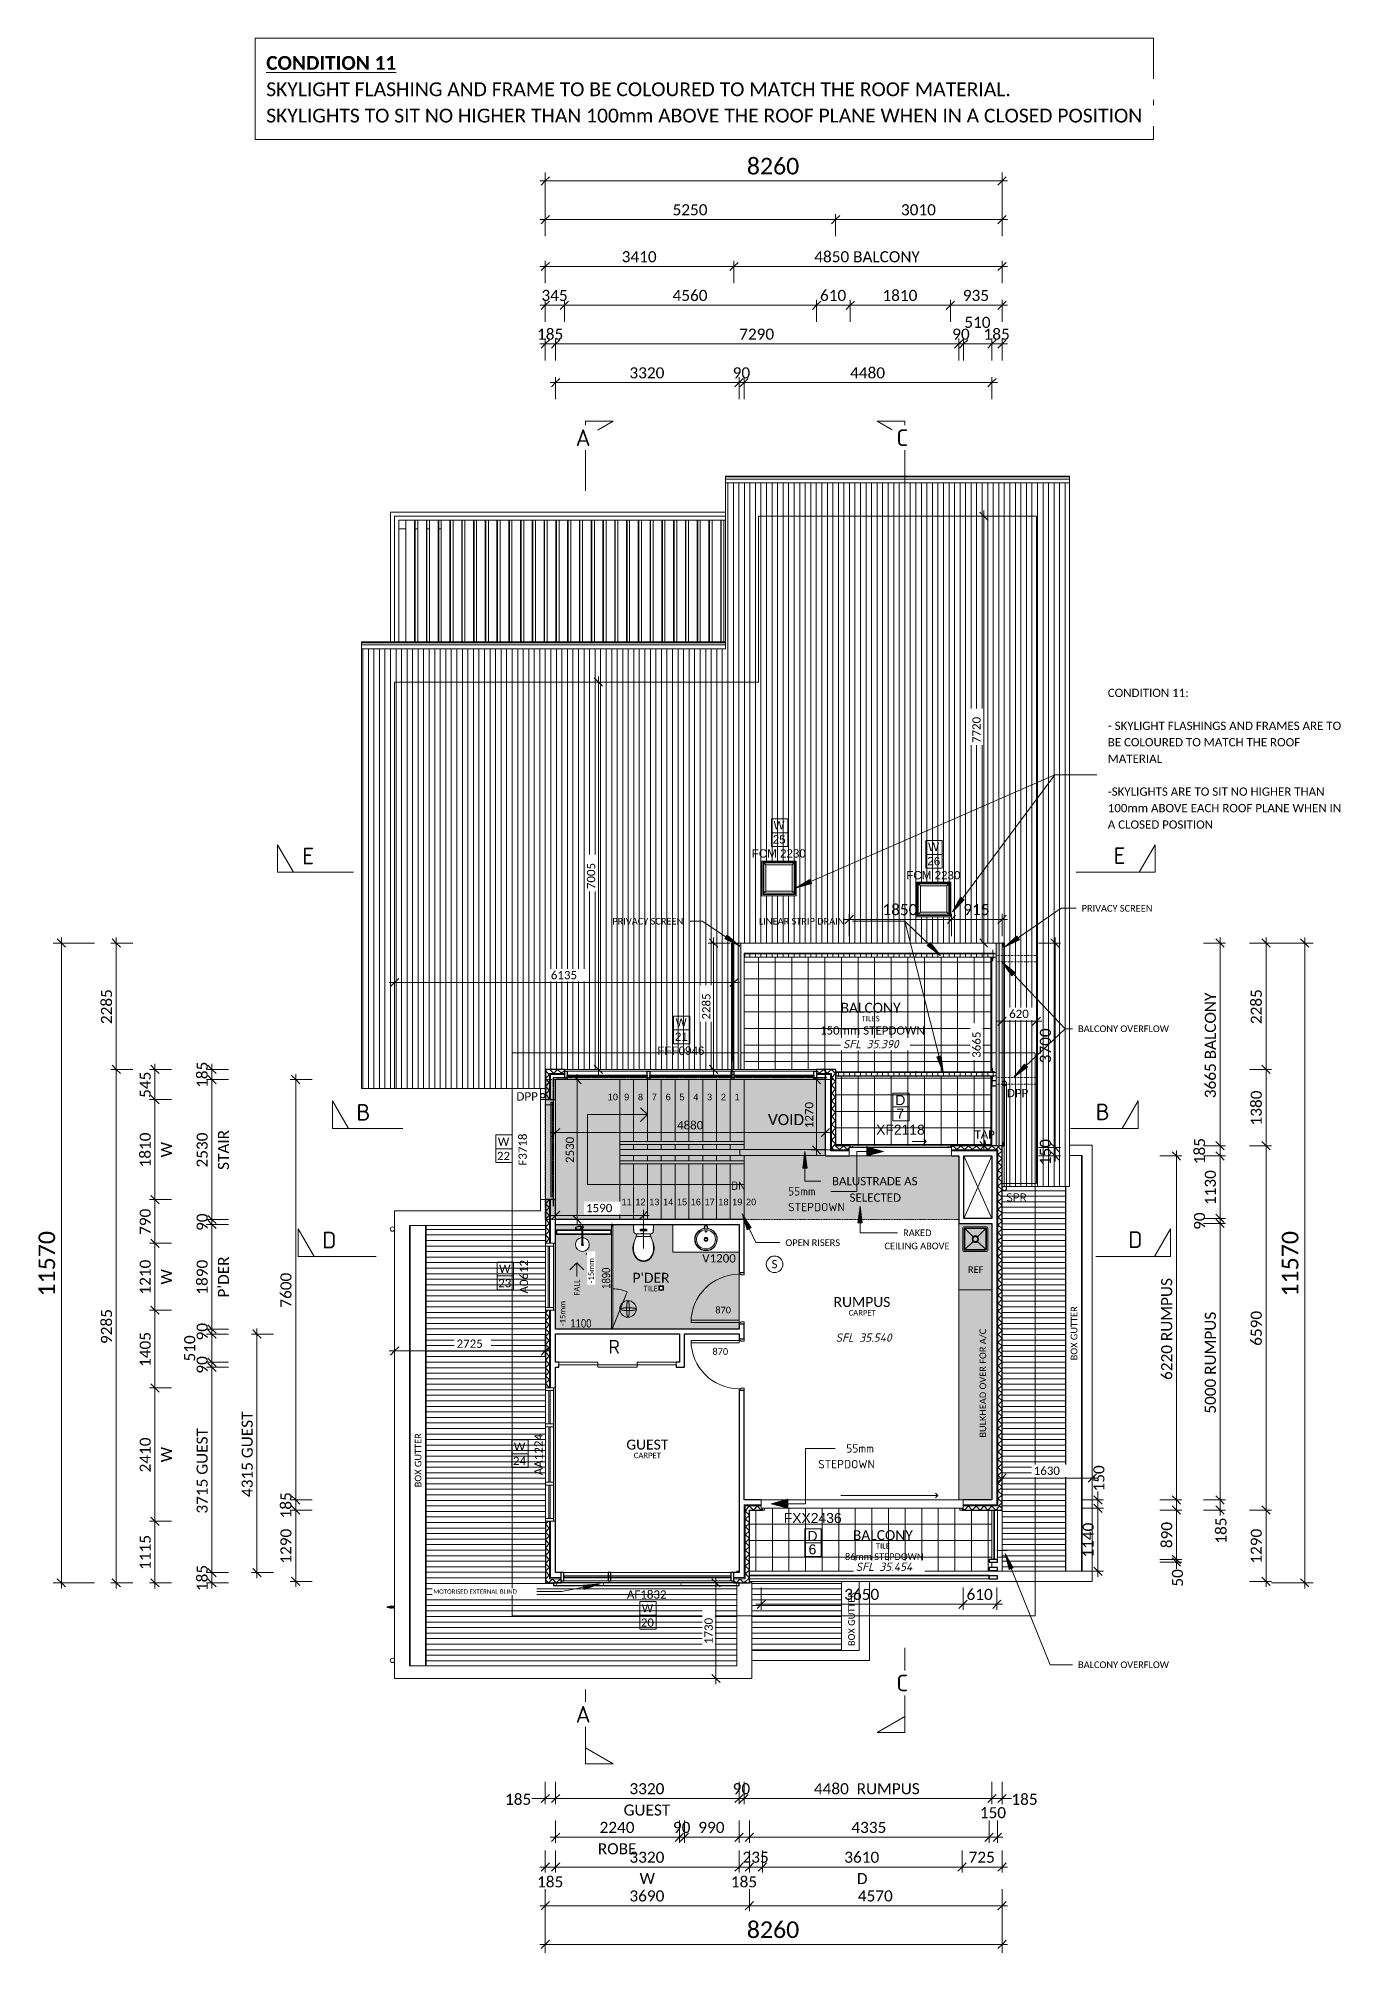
# Model space of a CAD drawing. Header units: millimetres. Extents: x 21531 to 45083, y 2320 to 36941.
import ezdxf

# ---------------------------------------------------------------- set-up
doc = ezdxf.new("R2010")
doc.units = ezdxf.units.MM
for name, pattern in [('Dash 1_16_', [3.175, 1.5875, -1.5875]), ('Dash 2_5mm', [5, 2.5, -2.5]), ('Dash Dot 3_8_', [15.875, 9.525, -3.175, 0, -3.175]), ('Overhead', [3.96875, 2.38125, -1.5875])]:
    doc.linetypes.add(name, pattern=pattern)
for name, color, linetype, lineweight in [('A-ANNO-DIMS', 211, 'Continuous', 9), ('A-ANNO-DIMS-100', 211, 'Continuous', 9), ('A-ANNO-IDEN', 131, 'Continuous', 9), ('A-ANNO-NOTE', 131, 'Continuous', 9), ('A-AREA-IDEN', 2, 'Continuous', 9), ('A-DETL', 90, 'Continuous', 9), ('A-DETL-GENF', 92, 'Continuous', 9), ('A-DETL-MBND', 5, 'Continuous', 9), ('A-DETL-MEDM', 33, 'Continuous', 25), ('A-DETL-THIN', 151, 'Continuous', 9), ('A-DOOR', 31, 'Continuous', 9), ('A-DOOR-FRAM', 31, 'Continuous', 18), ('A-DOOR-IDEN', 31, 'Continuous', 9), ('A-DOOR-OPNG', 31, 'Continuous', 9), ('A-FLOR', 192, 'Continuous', 9), ('A-FLOR-HRAL', 11, 'Continuous', 9), ('A-FLOR-OVHD', 1, 'Overhead', 9), ('A-FLOR-PATT', 8, 'Continuous', 9), ('A-GENM', 13, 'Continuous', 9), ('A-GLAZ', 151, 'Continuous', 9), ('A-GLAZ-CURT', 52, 'Continuous', 9), ('A-GLAZ-CWMG', 51, 'Continuous', 9), ('A-GLAZ-IDEN', 152, 'Continuous', 9), ('A-ROOF', 132, 'Continuous', 9), ('A-ROOF-OTLN', 132, 'Continuous', 9), ('A-ROOF-PATT', 132, 'Continuous', 9), ('A-SIGN', 13, 'Continuous', 9), ('A-WALL', 113, 'Continuous', 9), ('A-WALL-PATT', 111, 'Continuous', 25), ('E-ELEC-FIXT', 91, 'Continuous', 9), ('G-ANNO-DIMS', 111, 'Continuous', 9), ('G-ANNO-SYMB', 111, 'Continuous', 9), ('G-ANNO-TEXT', 231, 'Continuous', 9), ('I-WALL', 2, 'Continuous', 9), ('P-SANR-FIXT', 6, 'Continuous', 9), ('Q-CASE', 31, 'Continuous', 9), ('S-STRS', 31, 'Continuous', 9), ('S-STRS-ANNO', 31, 'Continuous', 9), ('S-STRS-IDEN', 31, 'Continuous', 9)]:
    doc.layers.add(name, color=color, linetype=linetype, lineweight=lineweight)
doc.styles.add('Arial', font='arial.ttf', dxfattribs={"height": 119.0625})
doc.styles.add('Arial Narrow', font='ARIALN.TTF', dxfattribs={"height": 150})
doc.styles.add('Arial_1', font='arial.ttf', dxfattribs={"height": 150})
doc.styles.add('Arial_2', font='arial.ttf', dxfattribs={"height": 180})
doc.styles.add('Calibri', font='calibri.ttf', dxfattribs={"height": 100})
doc.styles.add('Calibri Light', font='calibril.ttf', dxfattribs={"height": 100})
doc.styles.add('Calibri_1', font='calibri.ttf', dxfattribs={"height": 200})
doc.styles.add('Calibri_2', font='calibri.ttf', dxfattribs={"height": 180})
doc.styles.add('Calibri_3', font='calibri.ttf', dxfattribs={"height": 150})
doc.styles.add('Calibri_4', font='calibri.ttf', dxfattribs={"height": 120})
doc.styles.add('Calibri_5', font='calibri.ttf', dxfattribs={"height": 300})
doc.styles.add('Calibri_6', font='calibri.ttf', dxfattribs={"height": 250})
doc.styles.add('Calibri_7', font='calibri.ttf', dxfattribs={"height": 80})
doc.styles.add('Calibri_B', font='calibrib.ttf', dxfattribs={"height": 250})
doc.styles.add('ISOCPEUR', font='ISOCPEUR.ttf', dxfattribs={"height": 150})
doc.styles.add('ISOCPEUR_1', font='ISOCPEUR.ttf', dxfattribs={"height": 300})
doc.styles.add('ISOCPEUR_2', font='ISOCPEUR.ttf', dxfattribs={"height": 250})
doc.styles.add('ISOCPEUR_I', font='', dxfattribs={"height": 150})
doc.styles.get('ISOCPEUR_I').set_extended_font_data('ISOCPEUR', italic=True)
doc.dimstyles.new('1_5mm_Calibri_Orange', dxfattribs={"dimscale": 304.8, "dimtxt": 176.602264, "dimasz": 0.492126, "dimexe": 0.328084, "dimexo": 0.0625, "dimgap": 0, "dimtad": 1, "dimdec": 0, "dimzin": 0, "dimdsep": 46, "dimtxsty": 'Calibri_3', "dimblk1": 'OBLIQUE', "dimblk2": 'OBLIQUE', "dimsah": 1, "dimcen": 0.09, "dimdle": 0.328084, "dimazin": 0, "dimtfac": 1, "dimtdec": 4, "dimtix": 1, "dimtmove": 0, "dimatfit": 3, "dimfxl": 0.984252, "dimfxlon": 1, "dimtvp": 1, "dimtfill": 1, "dimtolj": 1, "dimtzin": 0, "dimarcsym": 2})
doc.dimstyles.new('1_5mm_Calibri_PINK', dxfattribs={"dimscale": 304.8, "dimtxt": 176.602264, "dimasz": 0.492126, "dimexe": 0.328084, "dimexo": 0.0625, "dimgap": 0, "dimtad": 1, "dimdec": 0, "dimzin": 0, "dimdsep": 46, "dimtxsty": 'Calibri_3', "dimblk1": 'OBLIQUE', "dimblk2": 'OBLIQUE', "dimsah": 1, "dimcen": 0.09, "dimdle": 0.328084, "dimazin": 0, "dimtfac": 1, "dimtdec": 4, "dimtix": 1, "dimtmove": 0, "dimatfit": 3, "dimfxl": 0.984252, "dimfxlon": 1, "dimtvp": 1, "dimtolj": 1, "dimtzin": 0, "dimarcsym": 2})
doc.dimstyles.new('1_5mm_Calibri_PINK_opaque', dxfattribs={"dimscale": 304.8, "dimtxt": 176.602264, "dimasz": 0.492126, "dimexe": 0.328084, "dimexo": 0.0625, "dimgap": 0, "dimtad": 1, "dimdec": 0, "dimzin": 0, "dimdsep": 46, "dimtxsty": 'Calibri_3', "dimblk1": 'OBLIQUE', "dimblk2": 'OBLIQUE', "dimsah": 1, "dimcen": 0.09, "dimdle": 0.328084, "dimazin": 0, "dimtfac": 1, "dimtdec": 4, "dimtix": 1, "dimtmove": 0, "dimatfit": 3, "dimfxl": 0.984252, "dimfxlon": 1, "dimtvp": 1, "dimtfill": 1, "dimtolj": 1, "dimtzin": 0, "dimarcsym": 2})
doc.dimstyles.new('2_0mm_Calibrii', dxfattribs={"dimscale": 304.8, "dimtxt": 235.469685, "dimasz": 0.492126, "dimexe": 0.328084, "dimexo": 0.0625, "dimgap": 0, "dimtad": 1, "dimdec": 0, "dimzin": 0, "dimdsep": 46, "dimtxsty": 'Calibri_1', "dimblk1": 'OBLIQUE', "dimblk2": 'OBLIQUE', "dimsah": 1, "dimcen": 0.09, "dimdle": 0.328084, "dimazin": 0, "dimtfac": 1, "dimtdec": 4, "dimtix": 1, "dimtmove": 0, "dimatfit": 3, "dimfxl": 0.984252, "dimfxlon": 1, "dimtvp": 1, "dimtolj": 1, "dimtzin": 0, "dimarcsym": 2})
doc.dimstyles.new('2_0mm_Calibrii_1', dxfattribs={"dimscale": 304.8, "dimtxt": 235.469685, "dimasz": 0.492126, "dimexe": 0.328084, "dimexo": 0.0625, "dimgap": 0, "dimtad": 1, "dimdec": 0, "dimzin": 0, "dimdsep": 46, "dimtxsty": 'Calibri_1', "dimblk1": 'OBLIQUE', "dimblk2": 'OBLIQUE', "dimsah": 1, "dimcen": 0.09, "dimdle": 0.328084, "dimazin": 0, "dimtfac": 1, "dimtdec": 4, "dimtix": 1, "dimtmove": 2, "dimatfit": 3, "dimfxl": 0.984252, "dimfxlon": 1, "dimtvp": 1, "dimtolj": 1, "dimtzin": 0, "dimarcsym": 2})
doc.dimstyles.new('2_0mm_Calibrii_2', dxfattribs={"dimscale": 304.8, "dimtxt": 235.469685, "dimasz": 0.492126, "dimexe": 0.328084, "dimexo": 0.0625, "dimgap": 0, "dimtad": 1, "dimdec": 0, "dimzin": 0, "dimdsep": 46, "dimtxsty": 'Calibri_1', "dimblk1": 'OBLIQUE', "dimblk2": 'OBLIQUE', "dimsah": 1, "dimcen": 0.09, "dimdle": 0.328084, "dimazin": 0, "dimtfac": 1, "dimtdec": 4, "dimtix": 1, "dimtmove": 1, "dimatfit": 3, "dimfxl": 0.984252, "dimfxlon": 1, "dimtvp": 1, "dimtolj": 1, "dimtzin": 0, "dimarcsym": 2})
doc.dimstyles.new('2_0mm_Calibrii_slab_plan', dxfattribs={"dimscale": 304.8, "dimtxt": 235.469685, "dimasz": 0.492126, "dimexe": 0.328084, "dimexo": 0.0625, "dimgap": 0, "dimtad": 1, "dimdec": 0, "dimzin": 0, "dimdsep": 46, "dimtxsty": 'Calibri_1', "dimblk1": 'OBLIQUE', "dimblk2": 'OBLIQUE', "dimsah": 1, "dimcen": 0.09, "dimdle": 0.328084, "dimazin": 0, "dimtfac": 1, "dimtdec": 4, "dimtix": 1, "dimtmove": 0, "dimatfit": 3, "dimfxl": 0.984252, "dimfxlon": 1, "dimtvp": 1, "dimtolj": 1, "dimtzin": 0, "dimarcsym": 2})
doc.dimstyles.new('2_0mm_Calibrii_slab_plan_1', dxfattribs={"dimscale": 304.8, "dimtxt": 235.469685, "dimasz": 0.492126, "dimexe": 0.328084, "dimexo": 0.0625, "dimgap": 0, "dimtad": 1, "dimdec": 0, "dimzin": 0, "dimdsep": 46, "dimtxsty": 'Calibri_1', "dimblk1": 'OBLIQUE', "dimblk2": 'OBLIQUE', "dimsah": 1, "dimcen": 0.09, "dimdle": 0.328084, "dimazin": 0, "dimtfac": 1, "dimtdec": 4, "dimtix": 1, "dimtmove": 1, "dimatfit": 3, "dimfxl": 0.984252, "dimfxlon": 1, "dimtvp": 1, "dimtolj": 1, "dimtzin": 0, "dimarcsym": 2})
doc.dimstyles.new('3_0mm_CALIBRI', dxfattribs={"dimscale": 304.8, "dimtxt": 353.204527, "dimasz": 0.492126, "dimexe": 0.492126, "dimexo": 0.0625, "dimgap": 0, "dimtad": 1, "dimdec": 0, "dimzin": 0, "dimdsep": 46, "dimtxsty": 'Calibri_5', "dimblk1": 'OBLIQUE', "dimblk2": 'OBLIQUE', "dimsah": 1, "dimcen": 0.09, "dimdle": 0.328084, "dimazin": 0, "dimtfac": 1, "dimtdec": 4, "dimtix": 1, "dimtmove": 0, "dimatfit": 3, "dimfxl": 1.968504, "dimfxlon": 1, "dimtvp": 1, "dimtolj": 1, "dimtzin": 0, "dimarcsym": 2})
pattern_1 = [(90, (0, 0), (-100, 6e-15), [])]

msp = doc.modelspace()

# ---------------------------------------------------------------- texts
at = {"layer": 'A-ANNO-IDEN', "char_height": 150, "attachment_point": 1, "style": 'Calibri_3'}
for s, insert, width in [('DPP', (30178.2, 17881.7), 489.029), ('DPP', (39047.6, 17941.5), 489.029), ('TAP', (38460, 17191.1), 464.979), ('S', (34790.9, 14847.5), 136.287)]:
    msp.add_mtext(s, dxfattribs=dict(at, insert=insert, width=width))
at = {"layer": 'A-ANNO-NOTE', "lineweight": 18, "attachment_point": 1, "rotation": 90}
for s, insert, char_height, width, style in [('FALL', (31501.2, 14659.2), 100, 360.759, 'Calibri'), ('1890', (31723.5, 14327.2), 150, 481.012, 'Arial Narrow'), ('-15mm', (30963.7, 13652.7), 100, 553.164, 'Calibri')]:
    msp.add_mtext(s, dxfattribs=dict(at, insert=insert, char_height=char_height, width=width, style=style))
at = {"layer": 'A-ANNO-NOTE', "lineweight": 18, "insert": (31152.8, 13776.8), "char_height": 150, "width": 481.012, "attachment_point": 1, "style": 'Arial Narrow'}
msp.add_mtext('1100', dxfattribs=at)
at = {"layer": 'A-AREA-IDEN', "attachment_point": 1}
for s, insert, char_height, width, style in [('BALCONY', (36038.7, 19498.3), 180, 1330.801, 'Calibri_2'), ('TILES', (36419.2, 19263), 100, 408.861, 'Calibri Light'), ("P'DER", (32276.2, 14615.9), 180, 809.704, 'Calibri_2'), ('TILE', (32478.2, 14380.6), 100, 320.675, 'Calibri Light'), ('RUMPUS', (35913.9, 14178.2), 180, 1266.666, 'Calibri_2'), ('CARPET', (36185.4, 13942.9), 100, 609.282, 'Calibri Light'), ('R', (31841.2, 13404), 250, 240.506, 'ISOCPEUR_2'), ('GUEST', (32164.7, 11598.7), 180, 937.974, 'Calibri_2'), ('CARPET', (32300.7, 11363.3), 100, 609.282, 'Calibri Light'), ('BALCONY', (36260.2, 9961.1), 180, 1330.801, 'Calibri_2'), ('TILE', (36677.2, 9725.7), 100, 320.675, 'Calibri Light')]:
    msp.add_mtext(s, dxfattribs=dict(at, insert=insert, char_height=char_height, width=width, style=style))
at = {"layer": 'A-DOOR-IDEN', "attachment_point": 1}
for s, insert, char_height, width, style in [('D', (37029.1, 17828.7), 180, 216.456, 'Arial_2'), ('7', (37048.6, 17585.6), 180, 168.354, 'Arial_2'), ('XF2118', (36681.6, 17293.9), 180, 1058.227, 'Arial_2'), ('870', (33773.9, 14002.3), 120, 360.759, 'Calibri_4'), ('870', (33721.5, 13252.4), 120, 360.759, 'Calibri_4'), ('FXX2436', (35011.2, 10271.2), 180, 1258.649, 'Arial_2'), ('D', (35441.2, 9947.2), 180, 216.456, 'Arial_2'), ('6', (35460.7, 9704.1), 180, 168.354, 'Arial_2')]:
    msp.add_mtext(s, dxfattribs=dict(at, insert=insert, char_height=char_height, width=width, style=style))
at = {"layer": 'A-GLAZ-IDEN', "char_height": 150, "attachment_point": 1}
for s, insert, width, style in [('25', (34813.2, 22527.9), 288.607, 'Arial_1'), ('W', (34826.7, 22785.9), 256.54, 'Arial_1'), ('FCM 2230', (34432.7, 22274.8), 1210.548, 'Arial_1'), ('W', (37621.9, 22392.8), 256.54, 'Arial_1'), ('FCM 2230', (37227.9, 21881.7), 1210.548, 'Arial_1'), ('26', (37608.4, 22134.8), 288.607, 'Arial_1'), ('W', (33057.7, 19218.7), 256.54, 'Arial_1'), ('FFF0946', (32726.7, 18707.7), 1058.227, 'Arial_1'), ('21', (33044.2, 18960.7), 288.607, 'Arial_1'), ('W', (29841.4, 17060.8), 264.557, 'Calibri_3'), ('22', (29824.9, 16802.9), 304.641, 'Calibri_3'), ('W', (29864.4, 14761.2), 264.557, 'Calibri_3'), ('23', (29847.9, 14503.3), 304.641, 'Calibri_3'), ('W', (30130.4, 11545.8), 264.557, 'Calibri_3'), ('24', (30113.9, 11287.9), 304.641, 'Calibri_3'), ('AF1832', (32175.2, 8873), 913.924, 'Calibri_3'), ('20', (32426.7, 8365.3), 304.641, 'Calibri_3'), ('W', (32443.2, 8623.3), 264.557, 'Calibri_3')]:
    msp.add_mtext(s, dxfattribs=dict(at, insert=insert, width=width, style=style))
at = {"layer": 'A-GLAZ-IDEN', "char_height": 150, "attachment_point": 1, "rotation": 90, "style": 'Calibri_3'}
for s, insert, width in [('F3718', (30215.1, 16553.3), 745.569), ('A0612', (30238.2, 14240.7), 777.637), ('AA1224', (30504.1, 10955.8), 945.991)]:
    msp.add_mtext(s, dxfattribs=dict(at, insert=insert, width=width))
at = {"layer": 'G-ANNO-TEXT', "color": 7, "attachment_point": 1}
for s, insert, char_height, width, style in [('CONDITION 11:', (40870.8, 25178.7), 150, 1867.932, 'Calibri_3'), ('- SKYLIGHT FLASHINGS AND FRAMES ARE TO ', (40870.8, 24583.4), 150, 5387.34, 'Calibri_3'), ('BE COLOURED TO MATCH THE ROOF ', (40870.8, 24285.7), 150, 4489.45, 'Calibri_3'), ('MATERIAL', (40870.8, 23988.1), 150, 1242.616, 'Calibri_3'), ('-SKYLIGHTS ARE TO SIT NO HIGHER THAN ', (40870.8, 23392.7), 150, 5002.53, 'Calibri_3'), ('100mm ABOVE EACH ROOF PLANE WHEN IN ', (40870.8, 23095.1), 150, 5387.34, 'Calibri_3'), ('A CLOSED POSITION', (40870.8, 22797.4), 150, 2421.096, 'Calibri_3'), ('PRIVACY SCREEN', (40397, 21267.1), 120, 1587.341, 'Calibri_4'), ('LINEAR STRIP DRAIN', (34562.6, 21034.2), 120, 1932.067, 'Calibri_4'), ('VOID', (34726.3, 17486.3), 200, 809.704, 'Calibri_1'), ('BALUSTRADE AS ', (35883.6, 16347.9), 150, 2020.253, 'Calibri_3'), ('SELECTED', (36201.1, 16050.3), 150, 1186.497, 'Calibri_3'), ('SPR', (39037.1, 16054.1), 150, 432.911, 'ISOCPEUR'), ('RAKED', (37170.2, 15399.2), 120, 641.35, 'Calibri_4'), ('OPEN RISERS', (35041.9, 15220.9), 120, 1226.582, 'Calibri_4'), ('CEILING ABOVE', (36832.8, 15161), 120, 1451.054, 'Calibri_4'), ('REF', (38343, 14734.6), 120, 344.726, 'Calibri_4')]:
    msp.add_mtext(s, dxfattribs=dict(at, insert=insert, char_height=char_height, width=width, style=style))
at = {"layer": 'G-ANNO-TEXT', "color": 5, "char_height": 150, "attachment_point": 1, "style": 'ISOCPEUR'}
for s, insert, width in [('55mm ', (35090.2, 16163.6), 689.451), ('STEPDOWN', (35090.2, 15879.2), 1194.514), ('55mm ', (36142.3, 11514.5), 577.215), ('STEPDOWN', (35633, 11230.1), 1194.514)]:
    msp.add_mtext(s, dxfattribs=dict(at, insert=insert, width=width))
at = {"layer": 'G-ANNO-TEXT', "color": 30, "insert": (33538.2, 14952.4), "char_height": 150, "width": 777.637, "attachment_point": 1, "style": 'Calibri_3'}
msp.add_mtext('V1200', dxfattribs=at)
at = {"layer": 'G-ANNO-TEXT', "color": 7, "attachment_point": 1, "rotation": 90}
for s, insert, char_height, width, style in [('FALL', (31220.9, 14203.3), 100, 360.759, 'Calibri'), ('BOX GUTTER', (40201.5, 13032.6), 120, 1218.565, 'Calibri_4'), ('BULKHEAD OVER FOR A/C', (38551.9, 11634.6), 120, 2453.164, 'Calibri_4'), ('BOX GUTTER', (28339.4, 10736.7), 120, 1218.565, 'Calibri_4'), ('BOX GUTTER', (36176.6, 7866.5), 120, 1218.565, 'Calibri_4')]:
    msp.add_mtext(s, dxfattribs=dict(at, insert=insert, char_height=char_height, width=width, style=style))
at = {"layer": 'S-STRS-ANNO', "attachment_point": 1, "line_spacing_factor": 0.941778, "style": 'Arial'}
for s, insert, char_height, width in [('10', (31828.9, 17854.3), 119.06, 219.776), ('9', (32124.7, 17854.3), 119.1, 109.888), ('8', (32374.7, 17854.3), 119.1, 109.888), ('7', (32624.7, 17854.3), 119.1, 109.888), ('6', (32874.7, 17854.3), 119.1, 109.888), ('5', (33124.7, 17854.3), 119.1, 109.888), ('4', (33374.7, 17854.3), 119.1, 109.888), ('3', (33624.7, 17854.3), 119.1, 109.888), ('2', (33874.7, 17854.3), 119.1, 109.888), ('1', (34124.7, 17854.3), 119.1, 109.888), ('11', (32078.9, 15956.8), 119.06, 219.776), ('12', (32328.9, 15956.8), 119.06, 219.776), ('13', (32578.9, 15956.8), 119.06, 219.776), ('14', (32828.9, 15956.8), 119.06, 219.776), ('15', (33078.9, 15956.8), 119.06, 219.776), ('16', (33328.9, 15956.8), 119.06, 219.776), ('17', (33578.9, 15956.8), 119.06, 219.776), ('18', (33828.9, 15956.8), 119.06, 219.776), ('19', (34078.9, 15956.8), 119.06, 219.776), ('20', (34328.9, 15956.8), 119.06, 219.776)]:
    msp.add_mtext(s, dxfattribs=dict(at, insert=insert, char_height=char_height, width=width))
at = {"layer": 'S-STRS-IDEN', "insert": (34057.1, 16265.5), "char_height": 150, "width": 286.069, "attachment_point": 1, "line_spacing_factor": 1.135194, "style": 'ISOCPEUR'}
msp.add_mtext('DN', dxfattribs=at)

# ---------------------------------------------------------------- blocks, each defined once
blk = doc.blocks.new('Vanity_Optional_Plinth - Standard Depth-1437174-3_ FIRST FLOOR')
at = {"layer": 'P-SANR-FIXT'}
for p, q in [((654, 202), (-546, 202)), ((-546, 202), (-546, -298)), ((-546, -298), (654, -298))]:
    blk.add_line(p, q, dxfattribs=at)
blk.add_circle((54, -68), 25, dxfattribs=at)
blk = doc.blocks.new('RC-Tap Mixer horizontal face - Bath_ Shr Set-1083017-3_ FIRST FLOOR')
at = {"layer": 'P-SANR-FIXT'}
for p, q in [((-20, -15), (-20, -19)), ((-13, -74), (-13, -22)), ((13, -22), (13, -74)), ((20, -19), (20, -15))]:
    blk.add_line(p, q, dxfattribs=at)
at = {"layer": 'P-SANR-FIXT', "flags": 128}
for points in [[(0, 30), (-1, 30), (-2, 30), (-4, 30), (-5, 30), (-6, 29), (-7, 29), (-8, 29), (-9, 28), (-11, 28), (-12, 28), (-13, 27), (-14, 27), (-15, 26), (-16, 25), (-17, 25), (-18, 24), (-19, 23), (-20, 23), (-21, 22), (-22, 21), (-22, 20), (-23, 19), (-24, 18), (-25, 17), (-25, 16), (-26, 15), (-26, 14), (-27, 13), (-28, 12), (-28, 11), (-28, 10), (-29, 9), (-29, 7), (-29, 6), (-30, 5), (-30, 4), (-30, 3), (-30, 2), (-30, 0), (-30, -1), (-30, -2), (-30, -3), (-30, -4), (-29, -6), (-29, -7), (-29, -8), (-29, -9), (-28, -10), (-28, -11), (-27, -12), (-27, -14), (-26, -15), (-26, -16), (-25, -17), (-24, -18), (-24, -19)], [(23, -19), (24, -18), (25, -17), (25, -16), (26, -15), (26, -14), (27, -13), (28, -12), (28, -11), (28, -10), (29, -9), (29, -7), (29, -6), (30, -5), (30, -4), (30, -3), (30, -2), (30, 0), (30, 1), (30, 2), (30, 3), (30, 4), (29, 6), (29, 7), (29, 8), (29, 9), (28, 10), (28, 11), (27, 12), (27, 14), (26, 15), (26, 16), (25, 17), (24, 18), (24, 19), (23, 20), (22, 20), (21, 21), (20, 22), (19, 23), (18, 24), (17, 24), (16, 25), (15, 26), (14, 26), (13, 27), (12, 27), (11, 28), (10, 28), (9, 29), (8, 29), (7, 29), (5, 30), (4, 30), (3, 30), (2, 30), (1, 30), (0, 30)]]:
    blk.add_lwpolyline(points, dxfattribs=at)
at = {"layer": 'P-SANR-FIXT'}
for centre, radius, start, end in [((0, 0), 30, 151.7213, 167.3118), ((0, 0), 25, 90, 240), ((0, 0), 25, 156.7609, 169.3835), ((0, 0), 25, 157.9693, 169.3835), ((0, 0), 25, 153.4349, 164.0852), ((0, 0), 30, 120.7313, 132.0992), ((0, 0), 25, 126, 134.0395), ((0, 0), 25, 126, 134.0395), ((0, 0), 25, 121.7175, 130.992), ((0, 0), 30, 90, 98.8196), ((0, 0), 30, 81.1804, 90), ((0, 0), 25, 300, 90), ((0, 0), 25, 49.008, 58.2825), ((0, 0), 30, 47.9008, 59.2687), ((0, 0), 25, 45.9605, 54), ((0, 0), 25, 45.9605, 54), ((0, 0), 25, 15.9148, 26.5651), ((0, 0), 25, 10.6165, 23.2391), ((0, 0), 25, 10.6165, 22.0307), ((0, 0), 30, 12.8825, 22.2676), ((0, 0), 30, 192.8825, 202.2676), ((0, 0), 25, 185.1524, 195.9185), ((0, 0), 25, 190.6941, 203.346), ((0, 0), 25, 192.0883, 203.346), ((0, 0), 25, 213.4819, 216.8699), ((0, 0), 25, 225.9718, 230.403), ((0, -74), 12.5, 180, 360), ((0, 0), 25, 309.597, 314.0282), ((0, 0), 25, 323.1301, 326.5181), ((0, 0), 25, 336.654, 347.9117), ((0, 0), 25, 336.654, 349.3059), ((0, 0), 25, 344.0815, 354.8476), ((0, 0), 30, 331.7213, 347.3118)]:
    blk.add_arc(centre, radius, start, end, dxfattribs=at)
blk = doc.blocks.new('Single - Timber Frame  - 870x2400-2599626-3_ FIRST FLOOR')
at = {"layer": 'A-DOOR'}
for p, q in [((435, 915), (397, 915)), ((397, 45), (397, 915)), ((435, 45), (435, 915)), ((435, 45), (397, 45))]:
    blk.add_line(p, q, dxfattribs=at)
at = {"layer": 'A-DOOR-FRAM'}
for p, q in [((-465, 45), (-438, 45)), ((-465, -45), (-465, 45)), ((-438, 45), (-438, 15)), ((-438, 15), (-423, 15)), ((-423, 15), (-423, -45)), ((423, 15), (438, 15)), ((423, -45), (423, 15)), ((438, 45), (465, 45)), ((438, 15), (438, 45)), ((465, 45), (465, -45)), ((-423, -45), (-465, -45)), ((465, -45), (423, -45))]:
    blk.add_line(p, q, dxfattribs=at)
at = {"layer": 'A-DOOR-OPNG'}
blk.add_arc((435, 45), 870, 90, 180, dxfattribs=at)
blk = doc.blocks.new('Single - Timber Frame  - 870x2400-2599564-3_ FIRST FLOOR')
at = {"layer": 'A-DOOR'}
for p, q in [((397, -45), (397, -915)), ((435, -45), (397, -45)), ((435, -45), (435, -915)), ((435, -915), (397, -915))]:
    blk.add_line(p, q, dxfattribs=at)
at = {"layer": 'A-DOOR-FRAM'}
for p, q in [((-423, 45), (-465, 45)), ((-465, 45), (-465, -45)), ((-423, -15), (-423, 45)), ((465, 45), (423, 45)), ((423, 45), (423, -15)), ((465, -45), (465, 45)), ((-465, -45), (-438, -45)), ((-438, -45), (-438, -15)), ((-438, -15), (-423, -15)), ((423, -15), (438, -15)), ((438, -15), (438, -45)), ((438, -45), (465, -45))]:
    blk.add_line(p, q, dxfattribs=at)
at = {"layer": 'A-DOOR-OPNG'}
blk.add_arc((435, -45), 870, 180, 270, dxfattribs=at)
blk = doc.blocks.new('Stacker Door - 3 Panel - FXX2436-2545093-3_ FIRST FLOOR')
at = {"layer": 'A-DOOR', "lineweight": 18}
for p, q in [((-1866, 92), (-1826, 92)), ((-1866, 58), (-1866, 92)), ((-1826, 92), (-1826, 60)), ((1704, 58), (1704, 92)), ((1704, 92), (1744, 92)), ((1744, 92), (1744, 58))]:
    blk.add_line(p, q, dxfattribs=at)
at = {"layer": 'A-DOOR'}
for q in [(-1385, -129), (325, -171), (-1385, -214)]:
    blk.add_line((-1427, -171), q, dxfattribs=at)
at = {"layer": 'A-DOOR-FRAM', "lineweight": 9}
for p, q in [((-1826, 60), (-604, 60)), ((-1826, 60), (-1826, 58)), ((-604, 60), (-604, 58))]:
    blk.add_line(p, q, dxfattribs=at)
blk = doc.blocks.new('Sliding Door - 2 Panel - XF2118-2140165-3_ FIRST FLOOR')
at = {"layer": 'A-DOOR', "lineweight": 18}
for p, q in [((-779, -92), (-779, -58)), ((-739, -92), (-779, -92)), ((-739, -58), (-739, -92)), ((991, -92), (991, -58)), ((1031, -92), (991, -92)), ((1031, -58), (1031, -92))]:
    blk.add_line(p, q, dxfattribs=at)
at = {"layer": 'A-DOOR'}
for q in [(-298, -129), (-90, -171), (-298, -214)]:
    blk.add_line((-340, -171), q, dxfattribs=at)
blk = doc.blocks.new('2 panel 1 mullion_900 - AF1832T-1604644-3_ FIRST FLOOR')
at = {"layer": 'A-GLAZ', "lineweight": 25}
for p, q in [((-1510, 57.5), (-1560, 57.5)), ((-1510, -92.5), (-1510, 57.5)), ((710, 57.5), (660, 57.5)), ((660, 57.5), (660, -92.5)), ((710, -92.5), (710, 57.5)), ((1560, 57.5), (1510, 57.5)), ((1510, 57.5), (1510, -92.5)), ((-1560, -92.5), (-1510, -92.5)), ((1510, -5), (-1510, -5)), ((-1510, -5), (-1510, -30)), ((-1510, -30), (1510, -30)), ((660, -92.5), (710, -92.5)), ((1510, -30), (1510, -5)), ((1510, -92.5), (1560, -92.5))]:
    blk.add_line(p, q, dxfattribs=at)
at = {"layer": 'A-GLAZ'}
for p, q in [((-1510, 57.5), (660, 57.5)), ((710, 57.5), (1510, 57.5)), ((660, -92.5), (-1510, -92.5)), ((1510, -92.5), (710, -92.5))]:
    blk.add_line(p, q, dxfattribs=at)
blk = doc.blocks.new('System Panel - Glazed-1629629-3_ FIRST FLOOR')
at = {"layer": 'A-GLAZ-CURT'}
for p, q in [((-494, 13), (539, 13)), ((539, 13), (539, 0))]:
    blk.add_line(p, q, dxfattribs=at)
blk = doc.blocks.new('System Panel - Glazed-V1-3_ FIRST FLOOR')
at = {"layer": 'A-GLAZ-CURT'}
for p, q in [((-539, 13), (539, 13)), ((-539, 13), (-539, 0)), ((539, 13), (539, 0))]:
    blk.add_line(p, q, dxfattribs=at)
blk = doc.blocks.new('System Panel - Glazed-2541518-3_ FIRST FLOOR')
at = {"layer": 'A-GLAZ-CURT'}
for p, q in [((-573, 12), (573, 12)), ((-573, 12), (-573, 0)), ((573, 12), (573, 0))]:
    blk.add_line(p, q, dxfattribs=at)
blk = doc.blocks.new('System Panel - Glazed-1570521-3_ FIRST FLOOR')
at = {"layer": 'A-GLAZ-CURT'}
for p, q in [((304, 0), (304, -12)), ((304, -12), (-259, -12))]:
    blk.add_line(p, q, dxfattribs=at)
blk = doc.blocks.new('Rectangular Mullion - 25x25-1571407-3_ FIRST FLOOR')
at = {"layer": 'A-GLAZ-CWMG'}
for p, q in [((38825, 9434), (38825, 9762)), ((38875, 9762), (38875, 9434))]:
    blk.add_line(p, q, dxfattribs=at)
blk = doc.blocks.new('System Panel - Glazed-1571408-3_ FIRST FLOOR')
at = {"layer": 'A-GLAZ-CURT'}
for p in [(-164, 0), (164, -12)]:
    blk.add_line(p, (-164, -12), dxfattribs=at)
blk = doc.blocks.new('Rectangular Mullion - 25x25-1570524-3_ FIRST FLOOR')
at = {"layer": 'A-GLAZ-CWMG'}
for p, q in [((38825, 9762), (38825, 10324)), ((38875, 10324), (38875, 9762))]:
    blk.add_line(p, q, dxfattribs=at)
blk = doc.blocks.new('Rectangular Mullion - 25x25-1570824-3_ FIRST FLOOR')
at = {"layer": 'A-GLAZ-CWMG'}
for p, q in [((37578, 9134), (36500, 9134)), ((36500, 9084), (37578, 9084))]:
    blk.add_line(p, q, dxfattribs=at)
blk = doc.blocks.new('Rectangular Mullion - 25x25-1570825-3_ FIRST FLOOR')
at = {"layer": 'A-GLAZ-CWMG'}
for p, q in [((35423, 9134), (34390, 9134)), ((34390, 9084), (35423, 9084))]:
    blk.add_line(p, q, dxfattribs=at)
blk = doc.blocks.new('Rectangular Mullion - 25x25-2541517-3_ FIRST FLOOR')
at = {"layer": 'A-GLAZ-CWMG'}
for p, q in [((38723, 9134), (37578, 9134)), ((37578, 9084), (38723, 9084)), ((38723, 9134), (38723, 9084))]:
    blk.add_line(p, q, dxfattribs=at)
blk = doc.blocks.new('Columns 1 - Columns 1-1600420-3_ FIRST FLOOR')
at = {"layer": 'A-DETL-MBND', "color": 9}
for p, q in [((28180, 28224), (28336, 28224)), ((28180, 28224), (28180, 26024)), ((28336, 28224), (28347, 28224)), ((28336, 26024), (28336, 28224)), ((28347, 28224), (28347, 26024)), ((28393, 28224), (28549, 28224)), ((28393, 28224), (28393, 26024)), ((28549, 28224), (28560, 28224)), ((28549, 26024), (28549, 28224)), ((28560, 28224), (28560, 26024)), ((28606, 28224), (28762, 28224)), ((28606, 28224), (28606, 26024)), ((28762, 28224), (28772, 28224)), ((28762, 26024), (28762, 28224)), ((28772, 28224), (28772, 26024)), ((28819, 28224), (28975, 28224)), ((28819, 28224), (28819, 26024)), ((28975, 28224), (28985, 28224)), ((28975, 26024), (28975, 28224)), ((28985, 28224), (28985, 26024)), ((29032, 28224), (29188, 28224)), ((29032, 28224), (29032, 26024)), ((29188, 28224), (29198, 28224)), ((29188, 26024), (29188, 28224)), ((29198, 28224), (29198, 26024)), ((29245, 28224), (29400, 28224)), ((29245, 28224), (29245, 26024)), ((29400, 28224), (29411, 28224)), ((29400, 26024), (29400, 28224)), ((29411, 28224), (29411, 26024)), ((29458, 28224), (29613, 28224)), ((29458, 28224), (29458, 26024)), ((29613, 28224), (29624, 28224)), ((29613, 26024), (29613, 28224)), ((29624, 28224), (29624, 26024)), ((29671, 28224), (29826, 28224)), ((29671, 28224), (29671, 26024)), ((29826, 28224), (29837, 28224)), ((29826, 26024), (29826, 28224)), ((29837, 28224), (29837, 26024)), ((29884, 28224), (30039, 28224)), ((29884, 28224), (29884, 26024)), ((30039, 28224), (30050, 28224)), ((30039, 26024), (30039, 28224)), ((30050, 28224), (30050, 26024)), ((30096, 28224), (30252, 28224)), ((30096, 28224), (30096, 26024)), ((30252, 28224), (30263, 28224)), ((30252, 26024), (30252, 28224)), ((30263, 28224), (30263, 26024)), ((30309, 28224), (30465, 28224)), ((30309, 28224), (30309, 26024)), ((30465, 28224), (30476, 28224)), ((30465, 26024), (30465, 28224)), ((30476, 28224), (30476, 26024)), ((30522, 28224), (30678, 28224)), ((30522, 28224), (30522, 26024)), ((30678, 28224), (30688, 28224)), ((30678, 26024), (30678, 28224)), ((30688, 28224), (30688, 26024)), ((30735, 28224), (30891, 28224)), ((30735, 28224), (30735, 26024)), ((30891, 28224), (30901, 28224)), ((30891, 26024), (30891, 28224)), ((30901, 28224), (30901, 26024)), ((30948, 28224), (31104, 28224)), ((30948, 28224), (30948, 26024)), ((31104, 28224), (31114, 28224)), ((31104, 26024), (31104, 28224)), ((31114, 28224), (31114, 26024)), ((31161, 28224), (31316, 28224)), ((31161, 28224), (31161, 26024)), ((31316, 28224), (31327, 28224)), ((31316, 26024), (31316, 28224)), ((31327, 28224), (31327, 26024)), ((31374, 28224), (31529, 28224)), ((31374, 28224), (31374, 26024)), ((31529, 28224), (31540, 28224)), ((31529, 26024), (31529, 28224)), ((31540, 28224), (31540, 26024)), ((31587, 28224), (31742, 28224)), ((31587, 28224), (31587, 26024)), ((31742, 28224), (31753, 28224)), ((31742, 26024), (31742, 28224)), ((31753, 28224), (31753, 26024)), ((31800, 28224), (31955, 28224)), ((31800, 28224), (31800, 26024)), ((31955, 28224), (31966, 28224)), ((31955, 26024), (31955, 28224)), ((31966, 28224), (31966, 26024)), ((32012, 28224), (32168, 28224)), ((32012, 28224), (32012, 26024)), ((32168, 28224), (32179, 28224)), ((32168, 26024), (32168, 28224)), ((32179, 28224), (32179, 26024)), ((32225, 28224), (32381, 28224)), ((32225, 28224), (32225, 26024)), ((32381, 28224), (32392, 28224)), ((32381, 26024), (32381, 28224)), ((32392, 28224), (32392, 26024)), ((32438, 28224), (32594, 28224)), ((32438, 28224), (32438, 26024)), ((32594, 28224), (32604, 28224)), ((32594, 26024), (32594, 28224)), ((32604, 28224), (32604, 26024)), ((32651, 28224), (32807, 28224)), ((32651, 28224), (32651, 26024)), ((32807, 28224), (32817, 28224)), ((32807, 26024), (32807, 28224)), ((32817, 28224), (32817, 26024)), ((32864, 28224), (33020, 28224)), ((32864, 28224), (32864, 26024)), ((33020, 28224), (33030, 28224)), ((33020, 26024), (33020, 28224)), ((33030, 28224), (33030, 26024)), ((33077, 28224), (33232, 28224)), ((33077, 28224), (33077, 26024)), ((33232, 28224), (33243, 28224)), ((33232, 26024), (33232, 28224)), ((33243, 28224), (33243, 26024)), ((33290, 28224), (33445, 28224)), ((33290, 28224), (33290, 26024)), ((33445, 28224), (33456, 28224)), ((33445, 26024), (33445, 28224)), ((33456, 28224), (33456, 26024)), ((33503, 28224), (33658, 28224)), ((33503, 28224), (33503, 26024)), ((33658, 28224), (33669, 28224)), ((33658, 26024), (33658, 28224)), ((33669, 28224), (33669, 26024)), ((33716, 28224), (33871, 28224)), ((33716, 28224), (33716, 26024)), ((33871, 28224), (33882, 28224)), ((33871, 26024), (33871, 28224)), ((33882, 28224), (33882, 26024)), ((33928, 28224), (33955, 28224)), ((33928, 28224), (33928, 26024))]:
    blk.add_line(p, q, dxfattribs=at)
blk = doc.blocks.new('Windows 1 - Windows 1-1602304-3_ FIRST FLOOR')
at = {"layer": 'Q-CASE', "lineweight": 25}
for p, q in [((34205, 9009), (30845, 9009)), ((30845, 9009), (30845, 8959)), ((34205, 8959), (34205, 9009)), ((30845, 8959), (34205, 8959)), ((30900, 8993), (30895, 8993)), ((30895, 8993), (30895, 8989)), ((30895, 8989), (30900, 8989)), ((30900, 8982), (30895, 8982)), ((30895, 8982), (30895, 8978)), ((30895, 8978), (30900, 8978)), ((30900, 8989), (30900, 8993)), ((30900, 8978), (30900, 8982)), ((31750, 8993), (31745, 8993)), ((31745, 8993), (31745, 8989)), ((31745, 8989), (31750, 8989)), ((31750, 8982), (31745, 8982)), ((31745, 8982), (31745, 8978)), ((31745, 8978), (31750, 8978)), ((31750, 8989), (31750, 8993)), ((31750, 8978), (31750, 8982)), ((33155, 8993), (33150, 8993)), ((33150, 8993), (33150, 8989)), ((33150, 8989), (33155, 8989)), ((33155, 8982), (33150, 8982)), ((33150, 8982), (33150, 8978)), ((33150, 8978), (33155, 8978)), ((33155, 8989), (33155, 8993)), ((33155, 8978), (33155, 8982)), ((34155, 8982), (34150, 8982)), ((34150, 8982), (34150, 8978)), ((34150, 8978), (34155, 8978)), ((34155, 8978), (34155, 8982))]:
    blk.add_line(p, q, dxfattribs=at)
blk = doc.blocks.new('VELUX FS   deck mounted   fixed - C01-1726125-3_ FIRST FLOOR')
at = {"layer": 'A-GLAZ'}
for p, q in [((34612, 21434), (34612, 22060)), ((34612, 22060), (35239, 22060)), ((34632, 22047), (34632, 21461)), ((35219, 22047), (34632, 22047)), ((34650, 22029), (34633, 22046)), ((34650, 22029), (34650, 21480)), ((35201, 22029), (34650, 22029)), ((34687, 21992), (34687, 21518)), ((35163, 21992), (34687, 21992)), ((35163, 21518), (35163, 21992)), ((35218, 22046), (35201, 22029)), ((35201, 21480), (35201, 22029)), ((35219, 21461), (35219, 22047)), ((35239, 22060), (35239, 21434)), ((34650, 21480), (34633, 21462)), ((34650, 21480), (35201, 21480)), ((34650, 21480), (34650, 21480)), ((34650, 21480), (35201, 21480)), ((34687, 21518), (35163, 21518)), ((35201, 21480), (35201, 21480)), ((35201, 21480), (35218, 21462)), ((35239, 21434), (34612, 21434)), ((34612, 21434), (34612, 21434)), ((34612, 21434), (35239, 21434)), ((34632, 21461), (34632, 21457)), ((34632, 21457), (35219, 21457)), ((35219, 21461), (35219, 21457)), ((35239, 21434), (35239, 21434))]:
    blk.add_line(p, q, dxfattribs=at)
for points in [[(34633, 22046), (34632, 22046), (34632, 22046), (34632, 22046), (34632, 22046), (34632, 22047), (34632, 22047), (34632, 22047), (34632, 22047)], [(34687, 21992), (34684, 21996), (34676, 22004), (34663, 22016), (34656, 22024), (34652, 22028)], [(35199, 22028), (35195, 22024), (35187, 22016), (35175, 22004), (35167, 21996), (35163, 21992)], [(35219, 22047), (35219, 22047), (35219, 22047), (35219, 22047), (35219, 22046), (35219, 22046), (35219, 22046), (35218, 22046), (35218, 22046)], [(34650, 21480), (34650, 21480), (34650, 21480), (34650, 21480)], [(34687, 21518), (34684, 21514), (34676, 21506), (34663, 21494), (34656, 21486), (34652, 21482)], [(35163, 21518), (35167, 21514), (35175, 21506), (35187, 21494), (35195, 21486), (35199, 21482)], [(35201, 21480), (35201, 21480), (35201, 21480), (35201, 21480)], [(34633, 21462), (34632, 21462), (34632, 21462), (34632, 21462), (34632, 21462), (34632, 21462), (34632, 21461), (34632, 21461), (34632, 21461)], [(35218, 21462), (35218, 21462), (35219, 21462), (35219, 21462), (35219, 21462), (35219, 21462), (35219, 21461), (35219, 21461), (35219, 21461)]]:
    blk.add_open_spline(points, degree=3, dxfattribs=at)
for points, knots in [([(34652, 22028), (34652, 22028), (34651, 22028), (34651, 22028), (34651, 22029), (34650, 22029), (34650, 22029), (34650, 22029), (34650, 22029), (34650, 22029)], [0, 0, 0, 0, 0.2, 0.3, 0.4, 0.5, 0.6, 0.8, 1, 1, 1, 1]), ([(35201, 22029), (35201, 22029), (35201, 22029), (35201, 22029), (35201, 22029), (35200, 22029), (35200, 22028), (35200, 22028), (35199, 22028), (35199, 22028)], [-1, -1, -1, -1, -0.8, -0.6, -0.5, -0.4, -0.3, -0.2, 0, 0, 0, 0]), ([(34652, 21482), (34652, 21482), (34651, 21482), (34651, 21481), (34651, 21481), (34650, 21481), (34650, 21481), (34650, 21480), (34650, 21480), (34650, 21480)], [0, 0, 0, 0, 0.2, 0.3, 0.4, 0.5, 0.6, 0.8, 1, 1, 1, 1]), ([(35199, 21482), (35199, 21482), (35200, 21482), (35200, 21481), (35200, 21481), (35201, 21481), (35201, 21481), (35201, 21480), (35201, 21480), (35201, 21480)], [0, 0, 0, 0, 0.2, 0.3, 0.4, 0.5, 0.6, 0.8, 1, 1, 1, 1]), ([(34632, 21457), (34632, 21457), (34632, 21457), (34632, 21457), (34632, 21457), (34632, 21458), (34632, 21458), (34632, 21458), (34632, 21458), (34633, 21458), (34633, 21458), (34633, 21458), (34633, 21459), (34633, 21459), (34633, 21459), (34634, 21459), (34634, 21459), (34634, 21459), (34634, 21460), (34634, 21460), (34634, 21460), (34634, 21460), (34634, 21460)], [0, 0, 0, 0, 0.090909, 0.136364, 0.181818, 0.227273, 0.272727, 0.318182, 0.363636, 0.409091, 0.454545, 0.5, 0.545455, 0.590909, 0.636364, 0.681818, 0.727273, 0.772727, 0.818182, 0.863636, 0.909091, 1, 1, 1, 1]), ([(35219, 21457), (35219, 21457), (35219, 21457), (35219, 21457), (35219, 21457), (35219, 21458), (35219, 21458), (35219, 21458), (35218, 21458), (35218, 21458), (35218, 21458), (35218, 21458), (35218, 21459), (35218, 21459), (35217, 21459), (35217, 21459), (35217, 21459), (35217, 21459), (35217, 21460), (35217, 21460), (35217, 21460), (35217, 21460), (35217, 21460)], [0, 0, 0, 0, 0.090909, 0.136364, 0.181818, 0.227273, 0.272727, 0.318182, 0.363636, 0.409091, 0.454545, 0.5, 0.545455, 0.590909, 0.636364, 0.681818, 0.727273, 0.772727, 0.818182, 0.863636, 0.909091, 1, 1, 1, 1])]:
    blk.add_open_spline(points, degree=3, knots=knots, dxfattribs=at)
blk = doc.blocks.new('3 panel robe door _stretchable_ - 2400-2344980-3_ FIRST FLOOR')
at = {"layer": 'A-DOOR', "lineweight": 18}
for p, q in [((-362, 45), (-1068, 45)), ((-1068, 45), (-1068, 0)), ((-1068, 0), (-362, 0)), ((-362, 0), (-362, 45)), ((345, 0), (-362, 0)), ((-362, 0), (-362, -45)), ((1052, 45), (345, 45)), ((345, 45), (345, 0)), ((345, -45), (345, 0)), ((345, 0), (1052, 0)), ((1052, 0), (1052, 45)), ((-362, -45), (345, -45))]:
    blk.add_line(p, q, dxfattribs=at)
blk = doc.blocks.new('Downpipe - 450 Eave-1977526-3_ FIRST FLOOR')
at = {"layer": 'A-SIGN'}
blk.add_circle((0, 40), 40, dxfattribs=at)
blk = doc.blocks.new('Downpipe - RH DP-2028410-3_ FIRST FLOOR')
at = {"layer": 'A-DETL-MBND'}
blk.add_circle((0, 40), 40, dxfattribs=at)
blk = doc.blocks.new('Downpipe - RH DP-1906953-3_ FIRST FLOOR')
at = {"layer": 'A-DETL-MBND'}
blk.add_circle((0, 40), 40, dxfattribs=at)
blk = doc.blocks.new('Smoke Alarm - Smoke Alarm-1911059-3_ FIRST FLOOR')
at = {"layer": 'E-ELEC-FIXT'}
blk.add_circle((0, 0), 150, dxfattribs=at)
for start, end in [(360, 180), (180, 360)]:
    blk.add_arc((0, 0), 150, start, end, dxfattribs=at)
blk = doc.blocks.new('Tap - Tap-1959228-3_ FIRST FLOOR')
at = {"layer": 'A-DETL-MBND'}
for p, q in [((-17, 25), (-8, 25)), ((-17, 25), (-17, 19)), ((-7, 19), (-17, 19)), ((-12, 35), (-15, 25)), ((-15, 19), (-15, 0)), ((-12, 35), (-12, 35)), ((-9, 78), (-9, 52)), ((-9, 78), (0, 78)), ((0, 52), (-9, 52)), ((-7, 19), (-7, 23)), ((7, 19), (-7, 19)), ((0, 78), (9, 78)), ((9, 52), (0, 52)), ((7, 25), (17, 25)), ((7, 25), (7, 19)), ((17, 19), (7, 19)), ((9, 52), (9, 78)), ((16, 25), (12, 35)), ((12, 35), (12, 35)), ((16, 0), (16, 19)), ((17, 25), (17, 19))]:
    blk.add_line(p, q, dxfattribs=at)
at = {"layer": 'A-DETL-MBND', "flags": 128}
for points in [[(-20, 72), (-20, 74), (-17, 83), (-13, 92), (-10, 99)], [(-12, 35), (-17, 46), (-20, 56), (-20, 59)], [(-12, 35), (-12, 35), (-10, 35), (-8, 35)], [(-8, 92), (-9, 99), (-9, 103), (-9, 105), (-8, 106), (-7, 107), (-5, 108), (-2, 109), (0, 110)], [(-8, 92), (-7, 83), (-8, 81), (-9, 78)], [(-8, 38), (-7, 47), (-8, 49), (-9, 52)], [(-8, 38), (-9, 31), (-9, 28), (-9, 26), (-8, 24), (-7, 23), (-5, 22), (-2, 21), (0, 21)], [(-8, 129), (-8, 129), (-8, 130), (-8, 130), (-8, 130), (-8, 131), (-8, 131), (-8, 131), (-8, 132), (-7, 132), (-7, 132), (-7, 132), (-7, 133), (-7, 133), (-7, 133), (-7, 134), (-6, 134), (-6, 134), (-6, 134), (-6, 135), (-6, 135), (-5, 135), (-5, 135), (-5, 135), (-5, 136), (-4, 136), (-4, 136), (-4, 136), (-3, 136), (-3, 136), (-3, 137), (-3, 137), (-2, 137), (-2, 137), (-2, 137), (-1, 137), (-1, 137), (-1, 137), (0, 137), (0, 137), (0, 137)], [(-8, 129), (-8, 129), (-8, 129), (-8, 129), (-8, 129), (-8, 128), (-8, 128), (-8, 128), (-8, 127), (-8, 127), (-8, 126), (-8, 126), (-8, 125), (-8, 124), (-8, 123), (-8, 123), (-8, 122), (-8, 121), (-8, 120), (-8, 119), (-8, 118), (-8, 117), (-8, 116), (-8, 115), (-8, 113), (-8, 112), (-8, 111), (-8, 110), (-8, 108), (-8, 107), (-8, 106), (-8, 104)], [(-8, 129), (-8, 129), (-8, 129)], [(0, 137), (0, 137), (1, 137), (1, 137), (1, 137), (2, 137), (2, 137), (2, 137), (3, 137), (3, 137), (3, 136), (3, 136), (4, 136), (4, 136), (4, 136), (5, 136), (5, 135), (5, 135), (5, 135), (6, 135), (6, 135), (6, 134), (6, 134), (6, 134), (7, 134), (7, 133), (7, 133), (7, 133), (7, 133), (7, 132), (7, 132), (8, 132), (8, 131), (8, 131), (8, 131), (8, 130), (8, 130), (8, 130), (8, 129), (8, 129), (8, 129)], [(8, 92), (9, 99), (9, 103), (9, 105), (8, 106), (7, 107), (5, 108), (2, 109), (0, 110)], [(8, 38), (9, 31), (9, 28), (9, 26), (8, 24), (7, 23), (5, 22), (2, 21), (0, 21)], [(8, 92), (7, 83), (8, 81), (9, 78)], [(8, 38), (7, 47), (8, 49), (9, 52)], [(8, 129), (8, 129), (8, 129)], [(8, 106), (8, 107), (8, 108), (8, 110), (8, 111), (8, 112), (8, 113), (8, 115), (8, 116), (8, 117), (8, 118), (8, 119), (8, 120), (8, 121), (8, 122), (8, 123), (8, 123), (8, 124), (8, 125), (8, 126), (8, 126), (8, 127), (8, 127), (8, 128), (8, 128), (8, 128), (8, 129), (8, 129), (8, 129), (8, 129), (8, 129)], [(8, 35), (10, 35), (12, 35), (12, 35)], [(20, 72), (20, 74), (17, 83), (13, 92), (10, 99)], [(12, 35), (17, 46), (20, 56), (20, 59)]]:
    blk.add_lwpolyline(points, dxfattribs=at)
at = {"layer": 'A-DETL-MBND'}
for radius, start, end in [(21, 110.1728, 180), (21, 180, 249.8272), (20, 111.8795, 180), (21, 151.5012, 165.7506), (20, 180, 248.1205), (21, 194.1963, 208.3927), (21, 137.5021, 144.9089), (21, 215.8762, 222.524), (15.5, 120, 180), (15.5, 180, 240), (21, 123.0024, 129.8676), (21, 230.0409, 236.7853), (21, 0, 69.8272), (20, 0, 68.1205), (20, 291.8795, 360), (21, 290.1728, 360), (15.5, 0, 60), (15.5, 300, 360), (21, 34.1985, 56.9976), (21, 303.2147, 324.3341), (21, 17.5765, 27.4867), (21, 332.51, 342.4518), (21, 0, 11.3995), (21, 348.6429, 0)]:
    blk.add_arc((0, 65), radius, start, end, dxfattribs=at)
for start_param, end_param in [(1.570796, 3.141593), (6.021386, 7.853982)]:
    blk.add_ellipse((0, 129), major_axis=(8, 0), ratio=0.998082, start_param=start_param, end_param=end_param, dxfattribs=at)
for points in [[(-10, 84), (-9, 84), (-9, 84), (-8, 85)], [(-8, 46), (-9, 46), (-9, 46), (-10, 47)], [(8, 85), (9, 84), (9, 84), (10, 84)], [(10, 47), (9, 46), (9, 46), (8, 46)]]:
    blk.add_open_spline(points, degree=3, dxfattribs=at)
blk = doc.blocks.new('Tap - Tap-V2-3_ FIRST FLOOR')
at = {"layer": 'A-DETL-MBND'}
for p, q in [((-9, 78), (-9, 52)), ((-9, 78), (0, 78)), ((0, 52), (-9, 52)), ((0, 78), (9, 78)), ((9, 52), (0, 52)), ((9, 52), (9, 78))]:
    blk.add_line(p, q, dxfattribs=at)
at = {"layer": 'A-DETL-MBND', "flags": 128}
for points in [[(-20, 72), (-20, 74), (-17, 83), (-13, 92), (-10, 99)], [(-17, 46), (-20, 56), (-20, 59)], [(-8, 92), (-9, 99), (-9, 103), (-9, 105), (-8, 106), (-7, 107), (-5, 108), (-2, 109), (0, 110)], [(-8, 92), (-7, 83), (-8, 81), (-9, 78)], [(-8, 45), (-7, 47), (-8, 49), (-9, 52)], [(-8, 129), (-8, 129), (-8, 130), (-8, 130), (-8, 130), (-8, 131), (-8, 131), (-8, 131), (-8, 132), (-7, 132), (-7, 132), (-7, 132), (-7, 133), (-7, 133), (-7, 133), (-7, 134), (-6, 134), (-6, 134), (-6, 134), (-6, 135), (-6, 135), (-5, 135), (-5, 135), (-5, 135), (-5, 136), (-4, 136), (-4, 136), (-4, 136), (-3, 136), (-3, 136), (-3, 137), (-3, 137), (-2, 137), (-2, 137), (-2, 137), (-1, 137), (-1, 137), (-1, 137), (0, 137), (0, 137), (0, 137)], [(-8, 129), (-8, 129), (-8, 129), (-8, 129), (-8, 129), (-8, 128), (-8, 128), (-8, 128), (-8, 127), (-8, 127), (-8, 126), (-8, 126), (-8, 125), (-8, 124), (-8, 123), (-8, 123), (-8, 122), (-8, 121), (-8, 120), (-8, 119), (-8, 118), (-8, 117), (-8, 116), (-8, 115), (-8, 113), (-8, 112), (-8, 111), (-8, 110), (-8, 108), (-8, 107), (-8, 106), (-8, 104)], [(-8, 129), (-8, 129), (-8, 129)], [(0, 137), (0, 137), (1, 137), (1, 137), (1, 137), (2, 137), (2, 137), (2, 137), (3, 137), (3, 137), (3, 136), (3, 136), (4, 136), (4, 136), (4, 136), (5, 136), (5, 135), (5, 135), (5, 135), (6, 135), (6, 135), (6, 134), (6, 134), (6, 134), (7, 134), (7, 133), (7, 133), (7, 133), (7, 133), (7, 132), (7, 132), (8, 132), (8, 131), (8, 131), (8, 131), (8, 130), (8, 130), (8, 130), (8, 129), (8, 129), (8, 129)], [(8, 92), (9, 99), (9, 103), (9, 105), (8, 106), (7, 107), (5, 108), (2, 109), (0, 110)], [(8, 92), (7, 83), (8, 81), (9, 78)], [(8, 45), (7, 47), (8, 49), (9, 52)], [(8, 129), (8, 129), (8, 129)], [(8, 106), (8, 107), (8, 108), (8, 110), (8, 111), (8, 112), (8, 113), (8, 115), (8, 116), (8, 117), (8, 118), (8, 119), (8, 120), (8, 121), (8, 122), (8, 123), (8, 123), (8, 124), (8, 125), (8, 126), (8, 126), (8, 127), (8, 127), (8, 128), (8, 128), (8, 128), (8, 129), (8, 129), (8, 129), (8, 129), (8, 129)], [(20, 72), (20, 74), (17, 83), (13, 92), (10, 99)], [(17, 46), (20, 56), (20, 59)]]:
    blk.add_lwpolyline(points, dxfattribs=at)
at = {"layer": 'A-DETL-MBND'}
for radius, start, end in [(21, 110.1728, 180), (21, 180, 249.8272), (20, 111.8795, 180), (21, 151.5012, 165.7506), (20, 180, 248.1205), (21, 194.1963, 208.3927), (21, 137.2518, 144.9089), (21, 215.0269, 222.589), (15.5, 120, 180), (15.5, 180, 240), (21, 123.0024, 129.8676), (21, 230.0409, 236.7853), (21, 0, 69.8272), (20, 0, 68.1205), (20, 291.8795, 360), (21, 290.1728, 360), (15.5, 0, 60), (15.5, 300, 360), (21, 34.1985, 56.9976), (21, 303.2147, 325.9288), (21, 17.5765, 27.4867), (21, 332.51, 342.4518), (21, 0, 11.3995), (21, 348.6429, 0)]:
    blk.add_arc((0, 65), radius, start, end, dxfattribs=at)
for points in [[(-10, 84), (-9, 84), (-9, 84), (-8, 85)], [(-8, 46), (-9, 46), (-9, 46), (-10, 47)], [(8, 85), (9, 84), (9, 84), (10, 84)], [(10, 47), (9, 46), (9, 46), (8, 46)]]:
    blk.add_open_spline(points, degree=3, dxfattribs=at)
blk = doc.blocks.new('Downpipe - 450 Eave-1976548-3_ FIRST FLOOR')
at = {"layer": 'A-SIGN'}
blk.add_circle((0, 40), 40, dxfattribs=at)
blk = doc.blocks.new('Downpipe - 450 Eave-2002628-3_ FIRST FLOOR')
at = {"layer": 'A-SIGN'}
blk.add_circle((0, 40), 40, dxfattribs=at)
blk = doc.blocks.new('3 PANEL 2 transom - FFF0946-1778814-3_ FIRST FLOOR')
at = {"layer": 'A-GLAZ', "lineweight": 25}
for p, q in [((-1410, 92), (-1360, 92)), ((-1360, 92), (-1360, -58)), ((-1360, 12), (-1360, 38)), ((-1360, 38), (85, 38)), ((85, 12), (-1360, 12)), ((85, 53), (85, 92)), ((85, 92), (135, 92)), ((85, -58), (85, 3)), ((135, 92), (135, -58)), ((135, 12), (135, 38)), ((135, 38), (1605, 38)), ((1605, 12), (135, 12)), ((1605, -58), (1605, 92)), ((1605, 92), (1655, 92)), ((1605, 38), (1605, 12)), ((1655, 92), (1655, -58)), ((1655, 12), (1655, 38)), ((1655, 38), (3100, 38)), ((3100, 12), (1655, 12)), ((3100, -58), (3100, 92)), ((3100, 92), (3150, 92)), ((3100, 38), (3100, 12)), ((-1360, -58), (-1410, -58)), ((115, -58), (85, -58)), ((135, -58), (130, -58)), ((1655, -58), (1605, -58)), ((3150, -58), (3100, -58))]:
    blk.add_line(p, q, dxfattribs=at)
at = {"layer": 'A-GLAZ'}
for p, q in [((85, 92), (-1360, 92)), ((1605, 92), (135, 92)), ((3100, 92), (1655, 92)), ((-1360, -58), (85, -58)), ((135, -58), (1605, -58)), ((1655, -58), (3100, -58))]:
    blk.add_line(p, q, dxfattribs=at)
blk = doc.blocks.new('Toilet _ Wall  Hosted 3-D_ - Type 1-1428107-3_ FIRST FLOOR')
at = {"layer": 'P-SANR-FIXT'}
for p, q in [((-9, 265), (-51, 386)), ((-51, 386), (-9, 265)), ((-9, 265), (-51, 386)), ((301, 386), (259, 265)), ((259, 265), (301, 386)), ((301, 386), (259, 265)), ((-4, 265), (-9, 265)), ((-4, 265), (0, 255)), ((253, 264), (-3, 264)), ((253, 264), (-3, 264)), ((-3, 264), (0, 255)), ((5, 222), (5, 213)), ((5, 222), (5, 213)), ((7, 265), (243, 265)), ((171, 162), (78, 162)), ((110, 157), (78, 157)), ((78, 133), (110, 133)), ((78, 128), (171, 128)), ((171, 157), (140, 157)), ((140, 133), (171, 133)), ((245, 213), (245, 222)), ((245, 213), (245, 222)), ((250, 255), (254, 265)), ((250, 255), (253, 264)), ((259, 265), (254, 265))]:
    blk.add_line(p, q, dxfattribs=at)
at = {"layer": 'P-SANR-FIXT', "flags": 128}
for points in [[(259, 646), (255, 651), (250, 656), (246, 661), (241, 666), (236, 670), (231, 675), (225, 679), (220, 683), (214, 686), (209, 690), (203, 693), (197, 696), (190, 699), (184, 701), (178, 703), (171, 705), (165, 707), (158, 709), (152, 710), (145, 711), (138, 711), (132, 712), (125, 712), (118, 712), (112, 711), (105, 711), (98, 710), (92, 709), (85, 707), (78, 705), (72, 703), (66, 701), (59, 699), (53, 696), (47, 693), (41, 690), (36, 686), (30, 683), (24, 679), (19, 675), (14, 670), (9, 666), (4, 661), (0, 656), (-5, 651), (-9, 646)], [(-2, 641), (2, 646), (6, 651), (10, 655), (15, 660), (20, 664), (24, 668), (29, 672), (35, 676), (40, 679), (46, 683), (51, 686), (57, 688), (63, 691), (69, 693), (75, 696), (81, 697), (87, 699), (93, 701), (100, 702), (106, 703), (112, 703), (119, 704), (123, 704)], [(127, 704), (131, 704), (138, 703), (144, 703), (150, 702), (157, 701), (163, 699), (169, 697), (175, 696), (181, 693), (187, 691), (193, 688), (199, 686), (205, 683), (210, 679), (215, 676), (221, 672), (226, 668), (231, 664), (235, 660), (240, 655), (244, 650), (248, 646), (252, 641)], [(-9, 646), (-15, 637), (-22, 627), (-27, 618), (-33, 608), (-38, 598), (-43, 588), (-47, 578), (-51, 567), (-54, 557), (-57, 546), (-60, 535), (-62, 524), (-63, 513), (-65, 502), (-65, 491), (-66, 480), (-66, 469), (-65, 458), (-64, 447), (-63, 436), (-61, 425), (-59, 414), (-56, 403), (-53, 392), (-51, 386)], [(-45, 397), (-48, 407), (-51, 417), (-53, 428), (-55, 439), (-56, 449), (-57, 460), (-57, 471), (-57, 482), (-57, 492), (-56, 503), (-55, 514), (-53, 525), (-51, 535), (-49, 546), (-46, 556), (-42, 566), (-39, 577), (-34, 586), (-30, 596), (-25, 606), (-19, 615), (-14, 624), (-8, 633), (-2, 641)], [(252, 641), (259, 632), (265, 623), (270, 614), (276, 604), (280, 595), (285, 585), (289, 575), (293, 565), (296, 555), (299, 544), (302, 534), (304, 523), (305, 512), (306, 502), (307, 491), (307, 480), (307, 469), (307, 458), (306, 448), (305, 437), (303, 426), (300, 416), (298, 405), (295, 397)], [(301, 386), (304, 397), (307, 408), (310, 419), (312, 429), (313, 440), (315, 451), (315, 463), (316, 474), (316, 485), (315, 496), (314, 507), (313, 518), (311, 529), (309, 540), (306, 551), (303, 561), (299, 572), (295, 582), (291, 593), (286, 603), (281, 612), (275, 622), (269, 631), (263, 641), (259, 646)], [(-49, 177), (-54, 135), (-56, 94), (-57, 52), (-58, 45)], [(-56, 105), (-56, 94), (-57, 52), (-58, 45)], [(-49, 177), (-54, 135), (-55, 118)], [(-10, 212), (-12, 212), (-13, 212), (-15, 212), (-17, 212), (-18, 211), (-20, 211), (-21, 210), (-23, 210), (-24, 209), (-26, 209), (-27, 208), (-29, 207), (-30, 206), (-32, 205), (-33, 204), (-34, 203), (-35, 202), (-37, 201), (-38, 200), (-39, 199), (-40, 198), (-41, 196), (-42, 195), (-43, 194), (-44, 192), (-45, 191), (-45, 189), (-46, 188), (-47, 186), (-47, 185), (-48, 183), (-48, 182), (-49, 180), (-49, 178), (-49, 177), (-49, 177)], [(-29, 207), (-30, 206), (-32, 205), (-33, 204), (-34, 203), (-35, 202), (-37, 201), (-38, 200), (-39, 199), (-40, 198), (-41, 196), (-42, 195), (-43, 194), (-44, 192), (-45, 191), (-45, 189), (-46, 188), (-47, 186), (-47, 185), (-48, 183), (-48, 182), (-49, 180), (-49, 178), (-49, 177)], [(-10, 212), (-12, 212), (-13, 212), (-15, 212), (-17, 212), (-18, 211), (-20, 211), (-21, 210), (-23, 210), (-24, 209), (-26, 209), (-27, 208), (-29, 207)], [(260, 212), (118, 215), (-10, 212)], [(122, 215), (118, 215), (-10, 212)], [(-9, 265), (-8, 265), (-7, 265), (-5, 265), (-3, 265), (0, 265), (4, 265), (7, 265)], [(243, 265), (246, 265), (250, 265), (253, 265), (255, 265), (257, 265), (258, 265), (259, 265)], [(299, 177), (299, 178), (299, 180), (298, 181), (298, 183), (297, 185), (297, 186), (296, 188), (295, 189), (295, 191), (294, 192), (293, 193), (292, 195), (291, 196), (290, 197), (289, 199), (288, 200), (287, 201), (286, 202), (284, 203), (283, 204), (282, 205), (280, 206), (279, 207), (278, 208), (276, 208), (275, 209), (273, 210), (272, 210), (270, 211), (268, 211), (267, 212), (265, 212), (264, 212), (262, 212), (260, 212), (260, 212)], [(299, 177), (299, 178), (299, 180), (298, 181), (298, 183), (297, 185), (297, 186), (296, 188), (295, 189), (295, 191), (294, 192), (293, 193), (292, 195), (291, 196), (290, 197), (289, 199), (288, 200), (287, 201), (286, 202), (284, 203), (283, 204), (282, 205), (280, 206), (279, 207), (278, 208), (276, 208), (275, 209), (273, 210), (272, 210), (270, 211), (268, 211), (267, 212), (265, 212), (264, 212), (262, 212), (260, 212)], [(307, 45), (307, 87), (304, 128), (300, 170), (299, 177)], [(305, 117), (304, 128), (300, 170), (299, 177)], [(307, 45), (307, 87), (306, 104)]]:
    blk.add_lwpolyline(points, dxfattribs=at)
at = {"layer": 'P-SANR-FIXT'}
for centre, radius, start, end in [((125, 544), 168, 37.3018, 142.6982), ((212, 477), 278, 142.6982, 199.0186), ((212, 477), 278, 187.7545, 199.0186), ((212, 477), 278, 142.6982, 153.9623), ((37, 477), 278, 340.9814, 37.3018), ((37, 477), 278, 26.0377, 37.3018), ((37, 477), 278, 340.9814, 352.2455), ((983, 45), 1040, 172.728, 180), ((-8, 171), 41, 92.186, 172.728), ((-8, 171), 41, 155.731, 159.3021), ((-8, 171), 41, 132.457, 134.7599), ((-8, 171), 41, 105.6119, 109.4086), ((125, -3325), 3540, 87.814, 92.186), ((-95, 222), 100, 360, 19.0186), ((-95, 222), 100, 360, 19.0186), ((78, 145), 17, 90, 270), ((78, 145), 12, 90, 270), ((78, 145), 12, 90, 270), ((110, 145), 12, 270, 90), ((110, 145), 12, 270, 297.2726), ((110, 145), 12, 330, 60), ((140, 145), 12, 90, 270), ((140, 145), 12, 150, 240), ((140, 145), 12, 105, 135), ((171, 145), 17, 270, 90), ((171, 145), 12, 270, 90), ((171, 145), 12, 270, 60), ((344, 222), 100, 160.9814, 180), ((344, 222), 100, 160.9814, 180), ((258, 171), 41, 7.272, 87.814), ((258, 171), 41, 70.817, 74.3881), ((258, 171), 41, 47.543, 49.9332), ((258, 171), 41, 20.6979, 24.4946), ((-733, 45), 1040, 0, 7.272)]:
    blk.add_arc(centre, radius, start, end, dxfattribs=at)
blk = doc.blocks.new('Timber_Screen_Adjustable_21388 - Type 1-2542742-3_ FIRST FLOOR')
at = {"layer": 'A-GENM'}
for p, q in [((-1090, 122), (-1090, 137)), ((-792, 137), (-1090, 137)), ((-1090, 122), (-792, 122)), ((-1040, 122), (-1090, 122)), ((-1090, 122), (-1090, 93)), ((-1040, 93), (-1090, 93)), ((-1040, 122), (-1040, 93)), ((-792, 122), (-792, 137))]:
    blk.add_line(p, q, dxfattribs=at)
at = {"layer": 'A-GENM', "lineweight": 25}
for p, q in [((1340, 137), (-792, 137)), ((1340, 122), (-792, 122)), ((1340, 122), (1290, 122)), ((1290, 122), (1290, 93)), ((1290, 93), (1340, 93)), ((1340, 122), (1340, 137)), ((1340, 93), (1340, 122))]:
    blk.add_line(p, q, dxfattribs=at)
blk = doc.blocks.new('Timber_Screen_Adjustable_21388 - Type 1-2543068-3_ FIRST FLOOR')
at = {"layer": 'A-GENM', "lineweight": 25}
for p, q in [((-1708, 137), (-1708, 122)), ((1958, 137), (-1708, 137)), ((-1708, 122), (1958, 122)), ((-1658, 122), (-1708, 122)), ((-1708, 122), (-1708, 93)), ((-1708, 93), (-1658, 93)), ((-1658, 93), (-1658, 122)), ((1958, 122), (1908, 122)), ((1908, 122), (1908, 93)), ((1908, 93), (1958, 93)), ((1958, 122), (1958, 137)), ((1958, 93), (1958, 122))]:
    blk.add_line(p, q, dxfattribs=at)
blk = doc.blocks.new('Linear grate - 1000x80-2174343-3_ FIRST FLOOR')
at = {"layer": 'A-DETL-MBND'}
for p, q in [((-138, -2275), (-128, -2275)), ((-113, -2280), (-138, -2280)), ((-113, -2275), (-113, -2280)), ((-108, -2285), (-108, -2275))]:
    blk.add_line(p, q, dxfattribs=at)
blk = doc.blocks.new('Linear grate - 1000x80-2344629-3_ FIRST FLOOR')
at = {"layer": 'A-DETL-MBND'}
for p, q in [((-188, 1340), (-188, -1457)), ((-183, -1452), (-183, 1336)), ((-113, 1346), (-113, -1452)), ((-108, -1457), (-108, 1354)), ((-198, 0), (-188, 0)), ((-183, 0), (-178, 0)), ((-118, 0), (-113, 0)), ((-108, 0), (-100, 0)), ((-113, -1452), (-183, -1452))]:
    blk.add_line(p, q, dxfattribs=at)
blk = doc.blocks.new('BUILDMAT-SNA01002-Nala_450-Stainless-Steel - Nala 450x450x250mm-2532806-3_ FIRST FLOOR')
at = {"layer": 'A-DETL-GENF'}
for p, q in [((190, 190), (-190, 190)), ((-190, 190), (-190, -190)), ((-190, 190), (-40, 40)), ((40, 40), (190, 190)), ((190, -190), (190, 190)), ((-190, -190), (-40, -40)), ((-190, -190), (190, -190)), ((40, -40), (190, -190))]:
    blk.add_line(p, q, dxfattribs=at)
for radius in [55.5, 45]:
    blk.add_circle((0, 0), radius, dxfattribs=at)
at = {"layer": 'A-DETL-MEDM'}
for start, end in [(360, 180), (180, 360)]:
    blk.add_arc((0, 0), 57, start, end, dxfattribs=at)
at = {"layer": 'P-SANR-FIXT'}
for p, q in [((-225, 205), (-225, -205)), ((205, 225), (-205, 225)), ((-200, -190), (-200, 190)), ((-200, 190), (-197, 190)), ((-197, 190), (-200, 190)), ((-197, 190), (-195, 190)), ((-195, 190), (-197, 190)), ((-190, 200), (190, 200)), ((-190, 200), (-190, 195)), ((-190, 195), (-190, 200)), ((190, 195), (190, 200)), ((190, 200), (190, 195)), ((195, 190), (200, 190)), ((200, 190), (195, 190)), ((200, 190), (200, -190)), ((225, -205), (225, 205)), ((-205, -225), (205, -225)), ((-197, -190), (-200, -190)), ((-200, -190), (-197, -190)), ((-195, -190), (-197, -190)), ((-197, -190), (-195, -190)), ((-190, -195), (-190, -200)), ((-190, -200), (-190, -195)), ((190, -200), (-190, -200)), ((190, -200), (190, -195)), ((190, -195), (190, -200)), ((200, -190), (195, -190)), ((195, -190), (200, -190))]:
    blk.add_line(p, q, dxfattribs=at)
for centre, radius, start, end in [((-205, 205), 20, 90, 180), ((-190, 190), 10, 90, 180), ((-190, 190), 10, 135, 180), ((-190, 190), 10, 90, 133.5837), ((190, 190), 10, 360, 90), ((190, 190), 10, 360, 90), ((205, 205), 20, 360, 90), ((-205, -205), 20, 180, 270), ((-190, -190), 10, 180, 270), ((-190, -190), 10, 180, 225), ((-190, -190), 10, 226.4163, 270), ((190, -190), 10, 270, 0), ((190, -190), 10, 270, 360), ((205, -205), 20, 270, 360)]:
    blk.add_arc(centre, radius, start, end, dxfattribs=at)
blk = doc.blocks.new('874300W_BK_File_Rfa_151277_ori_2016Sep14134925 - Artisan 405 Round Above Counter - 0 Tap Holes-2537396-3_ FIRST FLOOR')
at = {"layer": 'P-SANR-FIXT'}
for radius in [35, 22]:
    blk.add_circle((0, 0), radius, dxfattribs=at)
for radius, start, end in [(203, 94.3052, 180), (197, 93.6853, 360), (172, 94.2357, 360), (197, 360, 86.3629), (172, 360, 85.7643), (203, 360, 85.6948), (203, 180, 360)]:
    blk.add_arc((0, 0), radius, start, end, dxfattribs=at)
blk = doc.blocks.new('tile grate 80 - 1000x80-2561614-3_ FIRST FLOOR')
at = {"layer": 'P-SANR-FIXT'}
for p, q in [((-108, 40), (-188, 40)), ((-188, 40), (-188, -40)), ((-183, -35), (-183, 35)), ((-183, 35), (-113, 35)), ((-178, 30), (-178, -30)), ((-118, 30), (-178, 30)), ((-148, 40), (-148, 49)), ((-148, 30), (-148, 35)), ((-118, -30), (-118, 30)), ((-113, 35), (-113, -35)), ((-108, -40), (-108, 40)), ((-198, 0), (-188, 0)), ((-188, -40), (-108, -40)), ((-183, 0), (-178, 0)), ((-113, -35), (-183, -35)), ((-178, -30), (-118, -30)), ((-148, -35), (-148, -30)), ((-148, -50), (-148, -40)), ((-118, 0), (-113, 0)), ((-108, 0), (-100, 0))]:
    blk.add_line(p, q, dxfattribs=at)
blk = doc.blocks.new('HH Shower - Wincrest Shower-2583850-3_ FIRST FLOOR')
at = {"layer": 'A-GENM', "lineweight": 25}
for p, q in [((25, 1100), (0, 1100)), ((0, 1100), (0, 1075)), ((0, 1075), (25, 1075)), ((25, 1075), (25, 1100)), ((1890, 1100), (1865, 1100)), ((1865, 1100), (1865, 1075)), ((1865, 1075), (1890, 1075)), ((1890, 1075), (1890, 1100))]:
    blk.add_line(p, q, dxfattribs=at)
at = {"layer": 'A-GENM'}
for p, q in [((25, 1100), (1865, 1100)), ((1865, 1075), (25, 1075)), ((1865, 1100), (1216, 1362)), ((508, 651), (546, 690)), ((508, 651), (738, 651)), ((508, 651), (546, 612))]:
    blk.add_line(p, q, dxfattribs=at)
blk.add_arc((1865, 1100), 700, 158, 180, dxfattribs=at)
at = {"layer": 'P-SANR-FIXT'}
for p, q in [((0, 559), (3, 559)), ((0, 509), (0, 559)), ((3, 509), (0, 509)), ((3, 559), (3, 549)), ((3, 519), (3, 549)), ((3, 549), (29, 549)), ((3, 519), (3, 509)), ((29, 519), (3, 519)), ((29, 549), (29, 550)), ((29, 549), (36, 549)), ((29, 519), (58, 519)), ((29, 485), (29, 519)), ((32, 488), (32, 484)), ((36, 536), (36, 550)), ((57, 536), (36, 536)), ((46, 560), (59, 560)), ((46, 540), (86, 540)), ((57, 540), (57, 536)), ((58, 524), (58, 540)), ((58, 524), (65, 524)), ((58, 519), (58, 524)), ((59, 560), (238, 560)), ((77, 426), (63, 426)), ((65, 524), (65, 540)), ((238, 540), (86, 540)), ((238, 560), (355, 560)), ((238, 540), (355, 540))]:
    blk.add_line(p, q, dxfattribs=at)
blk.add_circle((363, 550), 13, dxfattribs=at)
for centre, radius, start, end in [((46, 550), 16.8, 88.058, 179.712), ((46, 486), 16.8, 181.2565, 234.054), ((46, 550), 14, 45.5847, 185.1225), ((49, 488), 17.2, 112.1575, 177.8425), ((49, 484), 17.2, 182.1575, 236.0752), ((46, 550), 10.7, 66.4572, 180), ((46, 550), 9.98, 90, 270), ((47, 488), 19.3, 236.4856, 248.8521), ((49, 484), 17.2, 236.0752, 247.5923), ((46, 550), 16.8, 36.6564, 88.058), ((363, 550), 125, 0, 175.4114), ((363, 550), 125, 184.5886, 0), ((363, 550), 17.8, 214.1289, 145.8711)]:
    blk.add_arc(centre, radius, start, end, dxfattribs=at)
for start_param, end_param in [(0.993413, 1.867195), (3.141593, 5.833726)]:
    blk.add_ellipse((63, 486), major_axis=(0, 60), ratio=0.34202, start_param=start_param, end_param=end_param, dxfattribs=at)
for points, knots in [([(63, 426), (62, 426), (60, 426), (57, 428), (53, 432), (49, 440), (46, 451), (44, 460), (43, 466), (43, 468)], [-1, -1, -1, -1, -0.888889, -0.777778, -0.666667, -0.444444, -0.222222, -0.111111, 0, 0, 0, 0]), ([(97, 486), (97, 482), (97, 473), (95, 460), (93, 449), (90, 441), (88, 435), (85, 431), (82, 428), (80, 426), (78, 426), (77, 426)], [-1, -1, -1, -1, -0.863636, -0.727273, -0.545455, -0.454545, -0.363636, -0.272727, -0.181818, -0.090909, 0, 0, 0, 0]), ([(86, 540), (87, 538), (89, 535), (93, 524), (96, 512), (97, 497), (97, 490), (97, 486)], [-1, -1, -1, -1, -0.833333, -0.666667, -0.333333, -0.166667, 0, 0, 0, 0])]:
    blk.add_open_spline(points, degree=3, knots=knots, dxfattribs=at)
blk = doc.blocks.new('tile grate - 1000x80-2583848-3_ FIRST FLOOR')
at = {"layer": 'P-SANR-FIXT'}
for p, q in [((-188, 500), (-188, -15)), ((-183, -15), (-183, 495)), ((-183, 495), (-113, 495)), ((-178, 490), (-118, 490)), ((-178, -15), (-178, 490)), ((-118, 490), (-118, -15)), ((-113, 495), (-113, -15)), ((-108, -15), (-108, 500)), ((-188, -35), (-188, -500)), ((-183, -495), (-183, -35)), ((-178, -490), (-178, -35)), ((-118, -35), (-118, -490)), ((-113, -35), (-113, -495)), ((-108, -500), (-108, -35)), ((-188, -500), (-108, -500)), ((-113, -495), (-183, -495)), ((-118, -490), (-178, -490))]:
    blk.add_line(p, q, dxfattribs=at)
blk = doc.blocks.new('stackpoint - stackpoint-2591344-3_ FIRST FLOOR')
at = {"layer": 'P-SANR-FIXT'}
for p, q in [((0, 100), (0, 30)), ((0, -30), (0, -100))]:
    blk.add_line(p, q, dxfattribs=at)
for start, end in [(37.2426, 142.7574), (217.2426, 322.7574)]:
    blk.add_arc((0, 0), 50, start, end, dxfattribs=at)
blk = doc.blocks.new('stackpoint - stackpoint-V3-3_ FIRST FLOOR')
at = {"layer": 'P-SANR-FIXT'}
for p, q in [((0, 100), (0, 25)), ((0, -35), (0, -100))]:
    blk.add_line(p, q, dxfattribs=at)
for start, end in [(30.2926, 149.7074), (225, 315)]:
    blk.add_arc((0, 0), 50, start, end, dxfattribs=at)
blk = doc.blocks.new('Top Rail Type - Top Rail_Internal_-2601176-3_ FIRST FLOOR')
at = {"layer": 'A-DETL-MBND'}
for p, q in [((32045, 16939), (32045, 16989)), ((32045, 16989), (34295, 16989)), ((34295, 16989), (34295, 16939)), ((34295, 16939), (32045, 16939))]:
    blk.add_line(p, q, dxfattribs=at)
blk = doc.blocks.new('Top Rail Type - Top Rail_Internal_-2601392-3_ FIRST FLOOR')
at = {"layer": 'A-FLOR-HRAL'}
for p, q in [((32045, 16589), (32045, 16639)), ((32045, 16639), (34295, 16639)), ((34295, 16639), (34295, 16589)), ((34295, 16589), (32045, 16589))]:
    blk.add_line(p, q, dxfattribs=at)
blk = doc.blocks.new('Top Rail Type - Top Rail_Internal_-V4-3_ FIRST FLOOR')
at = {"layer": 'A-FLOR-HRAL'}
for p, q in [((32045, 16639), (32045, 16589)), ((32045, 16639), (34295, 16639)), ((34295, 16639), (34295, 16589)), ((32045, 16589), (34295, 16589))]:
    blk.add_line(p, q, dxfattribs=at)
blk = doc.blocks.new('FIXED MOULDING ON AND OFF - A0612-2345004-3_ FIRST FLOOR')
at = {"layer": 'A-DETL-THIN'}
for p, q in [((-605, 92.5), (-605, -92.5)), ((-605, 92.5), (-605, -92.5)), ((605, 92.5), (-605, 92.5)), ((-605, 92.5), (605, 92.5)), ((605, 57.5), (-605, 57.5)), ((-605, 57.5), (605, 57.5)), ((-605, 57.5), (-605, -92.5)), ((-605, 57.5), (-605, -92.5)), ((555, 57.5), (-555, 57.5)), ((-555, 57.5), (555, 57.5)), ((-555, 57.5), (-555, -92.5)), ((-555, 57.5), (-555, -92.5)), ((555, -92.5), (555, 57.5)), ((555, 57.5), (555, -92.5)), ((605, 92.5), (605, -92.5)), ((605, 92.5), (605, -92.5)), ((605, -92.5), (605, 57.5)), ((605, 57.5), (605, -92.5)), ((-605, -92.5), (605, -92.5)), ((605, -92.5), (-605, -92.5)), ((605, -92.5), (-605, -92.5)), ((-605, -92.5), (605, -92.5)), ((555, -17.5), (-555, -17.5)), ((-555, -17.5), (555, -17.5)), ((-555, -17.5), (-555, -42.5)), ((-555, -17.5), (-555, -42.5)), ((555, -42.5), (-555, -42.5)), ((-555, -42.5), (555, -42.5)), ((555, -92.5), (-555, -92.5)), ((-555, -92.5), (555, -92.5)), ((555, -42.5), (555, -17.5)), ((555, -17.5), (555, -42.5))]:
    blk.add_line(p, q, dxfattribs=at)
blk = doc.blocks.new('F_AA 0606 - 1509_1 PANEL_ - F3718-2099822-3_ FIRST FLOOR')
at = {"layer": 'A-DETL-THIN'}
for p, q in [((-905, 92.5), (905, 92.5)), ((-905, -92.5), (-905, 92.5)), ((-905, 92.5), (-905, -92.5)), ((-855, 30), (855, 30)), ((-855, 5), (-855, 30)), ((-855, 5), (-855, 30)), ((-855, 30), (855, 30)), ((855, 5), (-855, 5)), ((855, 5), (-855, 5)), ((855, 30), (855, 5)), ((855, 5), (855, 30)), ((905, 92.5), (905, -92.5)), ((905, 92.5), (905, -92.5)), ((905, -92.5), (-905, -92.5))]:
    blk.add_line(p, q, dxfattribs=at)
blk = doc.blocks.new('Casework 1 - Casework 1-1662765-3_ FIRST FLOOR')
at = {"layer": 'A-DETL-MBND'}
for p, q in [((28050, 26024), (28050, 28224)), ((28050, 28224), (28180, 28224)), ((28347, 28224), (28393, 28224)), ((28560, 28224), (28606, 28224)), ((28772, 28224), (28819, 28224)), ((28985, 28224), (29032, 28224)), ((29198, 28224), (29245, 28224)), ((29411, 28224), (29458, 28224)), ((29624, 28224), (29671, 28224)), ((29837, 28224), (29884, 28224)), ((30050, 28224), (30096, 28224)), ((30263, 28224), (30309, 28224)), ((30476, 28224), (30522, 28224)), ((30688, 28224), (30735, 28224)), ((30901, 28224), (30948, 28224)), ((31114, 28224), (31161, 28224)), ((31327, 28224), (31374, 28224)), ((31540, 28224), (31587, 28224)), ((31753, 28224), (31800, 28224)), ((31966, 28224), (32012, 28224)), ((32179, 28224), (32225, 28224)), ((32392, 28224), (32438, 28224)), ((32604, 28224), (32651, 28224)), ((32817, 28224), (32864, 28224)), ((33030, 28224), (33077, 28224)), ((33243, 28224), (33290, 28224)), ((33456, 28224), (33503, 28224)), ((33669, 28224), (33716, 28224)), ((33882, 28224), (33928, 28224))]:
    blk.add_line(p, q, dxfattribs=at)
at = {"layer": 'A-FLOR-OVHD'}
blk.add_line((27975, 25299), (34555, 25299), dxfattribs=at)
blk = doc.blocks.new('AS_AA 0622 - 1527_3 PANEL HORIZONTAL_ - AA1224-2143068-3_ FIRST FLOOR')
at = {"layer": 'A-DETL-THIN'}
for p, q in [((-1085, 92.5), (-1085, -92.5)), ((-1085, 92.5), (-1085, -92.5)), ((1325, 92.5), (-1085, 92.5)), ((-1085, 92.5), (1325, 92.5)), ((1325, 57.5), (-1085, 57.5)), ((-1085, 57.5), (1325, 57.5)), ((-1085, -92.5), (-1085, 57.5)), ((-1085, -92.5), (-1085, 57.5)), ((-432.5, 57.5), (-1035, 57.5)), ((-1035, 57.5), (-432.5, 57.5)), ((-1035, -92.5), (-1035, 57.5)), ((-1035, 57.5), (-1035, -92.5)), ((-432.5, -92.5), (-432.5, 57.5)), ((-432.5, -92.5), (-432.5, 57.5)), ((622.5, 57.5), (-382.5, 57.5)), ((-382.5, 57.5), (622.5, 57.5)), ((-382.5, -92.5), (-382.5, 57.5)), ((-382.5, 57.5), (-382.5, -92.5)), ((622.5, -92.5), (622.5, 57.5)), ((622.5, 57.5), (622.5, -92.5)), ((672.5, 57.5), (1275, 57.5)), ((1275, 57.5), (672.5, 57.5)), ((672.5, 57.5), (672.5, -92.5)), ((672.5, 57.5), (672.5, -92.5)), ((1275, -92.5), (1275, 57.5)), ((1275, -92.5), (1275, 57.5)), ((1325, 92.5), (1325, -92.5)), ((1325, 92.5), (1325, -92.5)), ((1325, -92.5), (1325, 57.5)), ((1325, 57.5), (1325, -92.5)), ((-1085, -92.5), (1325, -92.5)), ((1325, -92.5), (-1085, -92.5)), ((1325, -92.5), (-1085, -92.5)), ((1325, -92.5), (-1085, -92.5)), ((-432.5, -5), (-1035, -5)), ((-1035, -5), (-432.5, -5)), ((-1035, -30), (-1035, -5)), ((-1035, -30), (-1035, -5)), ((-432.5, -30), (-1035, -30)), ((-432.5, -30), (-1035, -30)), ((-1035, -92.5), (-432.5, -92.5)), ((-1035, -92.5), (-432.5, -92.5)), ((-432.5, -30), (-432.5, -5)), ((-432.5, -5), (-432.5, -30)), ((622.5, -5), (-382.5, -5)), ((-382.5, -5), (622.5, -5)), ((-382.5, -30), (-382.5, -5)), ((-382.5, -30), (-382.5, -5)), ((622.5, -30), (-382.5, -30)), ((622.5, -30), (-382.5, -30)), ((-382.5, -92.5), (622.5, -92.5)), ((-382.5, -92.5), (622.5, -92.5)), ((622.5, -5), (622.5, -30)), ((622.5, -5), (622.5, -30)), ((672.5, -5), (1275, -5)), ((1275, -5), (672.5, -5)), ((672.5, -30), (672.5, -5)), ((672.5, -5), (672.5, -30)), ((1275, -30), (672.5, -30)), ((1275, -30), (672.5, -30)), ((672.5, -92.5), (1275, -92.5)), ((672.5, -92.5), (1275, -92.5)), ((1275, -30), (1275, -5)), ((1275, -5), (1275, -30))]:
    blk.add_line(p, q, dxfattribs=at)
blk = doc.blocks.new('Window Tag_CB left_BRICK_ - Window Tag_CB left 2-2134460-3_ FIRST FLOOR')
at = {"layer": 'A-GLAZ-IDEN'}
for p, q in [((-1.37, 2.65), (1.58, 2.65)), ((-1.37, -2.35), (-1.37, 2.65)), ((1.58, 0.15), (-1.37, 0.15)), ((1.58, 2.65), (1.58, -2.35)), ((1.58, -2.35), (-1.37, -2.35))]:
    blk.add_line(p, q, dxfattribs=at)
blk = doc.blocks.new('Window Tag_CB bottom _BRICK_ - Window Tag_CB bottom _BRICK_-2134190-3_ FIRST FLOOR')
at = {"layer": 'A-GLAZ-IDEN'}
for p, q in [((-1.37, 2.65), (1.58, 2.65)), ((-1.37, -2.35), (-1.37, 2.65)), ((1.58, 0.15), (-1.37, 0.15)), ((1.58, 2.65), (1.58, -2.35)), ((1.58, -2.35), (-1.37, -2.35))]:
    blk.add_line(p, q, dxfattribs=at)
blk = doc.blocks.new('Section - Atria Section Head - Tail-1417894-3_ FIRST FLOOR')
at = {"layer": 'G-ANNO-SYMB'}
for p, q in [((-12, 5), (-9.11, 0)), ((-12, 0), (-12, 5)), ((-12, 0), (0, 0))]:
    blk.add_line(p, q, dxfattribs=at)
blk = doc.blocks.new('Section - Atria Section Head - Head-1417895-3_ FIRST FLOOR')
at = {"layer": 'G-ANNO-SYMB'}
for p, q in [((-12, 5), (-9.11, 0)), ((-12, 0), (-12, 5)), ((-12, 0), (0, 0))]:
    blk.add_line(p, q, dxfattribs=at)
blk = doc.blocks.new('DIMBLOCK1-3_ FIRST FLOOR')
at = {"layer": 'A-ANNO-DIMS-100'}
for p, q in [((30600, 34363), (39060, 34363)), ((30700, 34363), (30625, 34288)), ((30700, 34363), (30700, 34513)), ((30700, 34363), (30775, 34438)), ((30700, 34363), (30700, 33763)), ((38960, 34363), (38885, 34288)), ((38960, 34363), (38960, 34513)), ((38960, 34363), (39035, 34438)), ((38960, 34363), (38960, 33763))]:
    blk.add_line(p, q, dxfattribs=at)
at = {"layer": 'A-ANNO-DIMS-100', "color": 0, "insert": (34344, 34779), "char_height": 300, "width": 1167.31, "attachment_point": 1, "line_spacing_factor": 1.158048, "style": 'Calibri_5'}
blk.add_mtext('8260', dxfattribs=at)
blk = doc.blocks.new('_Oblique')
at = {"color": 0, "linetype": 'ByBlock', "lineweight": -2}
blk.add_line((-0.5, -0.5), (0.5, 0.5), dxfattribs=at)
blk = doc.blocks.new('DIMBLOCK2-3_ FIRST FLOOR')
at = {"layer": 'A-ANNO-DIMS-100'}
for p, q in [((30600, 33663), (35950, 33663)), ((30700, 33663), (30625, 33588)), ((30700, 33663), (30700, 33763)), ((30700, 33663), (30775, 33738)), ((30700, 33663), (30700, 33363)), ((35950, 33663), (35875, 33588)), ((35950, 33663), (35950, 33763)), ((35950, 33663), (36025, 33738)), ((35950, 33663), (35950, 33363))]:
    blk.add_line(p, q, dxfattribs=at)
at = {"layer": 'A-ANNO-DIMS-100', "color": 0, "insert": (33001, 33940), "char_height": 200, "width": 778.21, "attachment_point": 1, "line_spacing_factor": 1.158048, "style": 'Calibri_1'}
blk.add_mtext('5250', dxfattribs=at)
blk = doc.blocks.new('DIMBLOCK3-3_ FIRST FLOOR')
at = {"layer": 'A-ANNO-DIMS-100'}
for p, q in [((35950, 33663), (35875, 33588)), ((35950, 33663), (35950, 33763)), ((35950, 33663), (36025, 33738)), ((35950, 33663), (39060, 33663)), ((35950, 33663), (35950, 33363)), ((38960, 33663), (38885, 33588)), ((38960, 33663), (38960, 33763)), ((38960, 33663), (39035, 33738)), ((38960, 33663), (38960, 33363))]:
    blk.add_line(p, q, dxfattribs=at)
at = {"layer": 'A-ANNO-DIMS-100', "color": 0, "insert": (37131, 33940), "char_height": 200, "width": 778.21, "attachment_point": 1, "line_spacing_factor": 1.158048, "style": 'Calibri_1'}
blk.add_mtext('3010', dxfattribs=at)
blk = doc.blocks.new('DIMBLOCK4-3_ FIRST FLOOR')
at = {"layer": 'A-ANNO-DIMS-100'}
for p, q in [((30700, 3170), (30700, 3470)), ((34390, 3170), (34390, 3470)), ((30600, 3170), (34390, 3170)), ((30700, 3170), (30625, 3095)), ((30700, 3170), (30775, 3245)), ((30700, 3170), (30700, 3070)), ((34390, 3170), (34315, 3095)), ((34390, 3170), (34465, 3245)), ((34390, 3170), (34390, 3070))]:
    blk.add_line(p, q, dxfattribs=at)
at = {"layer": 'A-ANNO-DIMS-100', "color": 0, "insert": (32221, 3447), "char_height": 200, "width": 778.21, "attachment_point": 1, "line_spacing_factor": 1.158048, "style": 'Calibri_1'}
blk.add_mtext('3690', dxfattribs=at)
blk = doc.blocks.new('DIMBLOCK5-3_ FIRST FLOOR')
at = {"layer": 'A-ANNO-DIMS-100'}
for p, q in [((34390, 3170), (34390, 3470)), ((38960, 3170), (38960, 3470)), ((34390, 3170), (34315, 3095)), ((34390, 3170), (34465, 3245)), ((34390, 3170), (39060, 3170)), ((34390, 3170), (34390, 3070)), ((38960, 3170), (38885, 3095)), ((38960, 3170), (39035, 3245)), ((38960, 3170), (38960, 3070))]:
    blk.add_line(p, q, dxfattribs=at)
at = {"layer": 'A-ANNO-DIMS-100', "color": 0, "insert": (36351, 3447), "char_height": 200, "width": 778.21, "attachment_point": 1, "line_spacing_factor": 1.158048, "style": 'Calibri_1'}
blk.add_mtext('4570', dxfattribs=at)
blk = doc.blocks.new('DIMBLOCK6-3_ FIRST FLOOR')
at = {"layer": 'A-ANNO-DIMS-100'}
for p, q in [((30700, 2470), (30700, 3070)), ((38960, 2470), (38960, 3070)), ((30600, 2470), (39060, 2470)), ((30700, 2470), (30625, 2395)), ((30700, 2470), (30775, 2545)), ((30700, 2470), (30700, 2320)), ((38960, 2470), (38885, 2395)), ((38960, 2470), (39035, 2545)), ((38960, 2470), (38960, 2320))]:
    blk.add_line(p, q, dxfattribs=at)
at = {"layer": 'A-ANNO-DIMS-100', "color": 0, "insert": (34344, 2886), "char_height": 300, "width": 1167.31, "attachment_point": 1, "line_spacing_factor": 1.158048, "style": 'Calibri_5'}
blk.add_mtext('8260', dxfattribs=at)
blk = doc.blocks.new('DIMBLOCK7-3_ FIRST FLOOR')
at = {"layer": 'A-ANNO-DIMS-100'}
for p, q in [((22941, 18294), (22866, 18369)), ((22941, 18294), (22841, 18294)), ((22941, 8909), (22941, 18294)), ((22941, 18294), (23016, 18219)), ((22941, 18294), (23241, 18294)), ((22941, 9009), (22841, 9009)), ((22941, 9009), (22866, 9084)), ((22941, 9009), (23016, 8934)), ((22941, 9009), (23241, 9009))]:
    blk.add_line(p, q, dxfattribs=at)
at = {"layer": 'A-ANNO-DIMS-100', "color": 0, "insert": (22664, 13328), "char_height": 200, "width": 778.21, "attachment_point": 1, "rotation": 90, "line_spacing_factor": 1.158048, "style": 'Calibri_1'}
blk.add_mtext('9285', dxfattribs=at)
blk = doc.blocks.new('DIMBLOCK8-3_ FIRST FLOOR')
at = {"layer": 'A-ANNO-DIMS-100'}
for p, q in [((22941, 20579), (22841, 20579)), ((22941, 20579), (22866, 20654)), ((22941, 18294), (22941, 20679)), ((22941, 20579), (23016, 20504)), ((22941, 20579), (23241, 20579)), ((22941, 18294), (22866, 18369)), ((22941, 18294), (22841, 18294)), ((22941, 18294), (23016, 18219)), ((22941, 18294), (23241, 18294))]:
    blk.add_line(p, q, dxfattribs=at)
at = {"layer": 'A-ANNO-DIMS-100', "color": 0, "insert": (22664, 19113), "char_height": 200, "width": 778.21, "attachment_point": 1, "rotation": 90, "line_spacing_factor": 1.158048, "style": 'Calibri_1'}
blk.add_mtext('2285', dxfattribs=at)
blk = doc.blocks.new('Window Tag_ top_BRICK_ - Window Tag_ top_BRICK_-2133912-3_ FIRST FLOOR')
at = {"layer": 'A-GLAZ-IDEN'}
for p, q in [((-1.37, 2.65), (1.58, 2.65)), ((-1.37, -2.35), (-1.37, 2.65)), ((1.58, 0.15), (-1.37, 0.15)), ((1.58, 2.65), (1.58, -2.35)), ((1.58, -2.35), (-1.37, -2.35))]:
    blk.add_line(p, q, dxfattribs=at)
blk = doc.blocks.new('Door - Tag _ Code - External Doors - Top - Door Tag_CB-2134721-3_ FIRST FLOOR')
at = {"layer": 'A-DOOR-IDEN'}
for p, q in [((-1.37, 2.65), (1.58, 2.65)), ((-1.37, -2.35), (-1.37, 2.65)), ((1.58, 0.15), (-1.37, 0.15)), ((1.58, 2.65), (1.58, -2.35)), ((1.58, -2.35), (-1.37, -2.35))]:
    blk.add_line(p, q, dxfattribs=at)
blk = doc.blocks.new('Door - Tag _ Code - External Doors - Bottom - Door Tag_CB-2135243-3_ FIRST FLOOR')
at = {"layer": 'A-DOOR-IDEN'}
for p, q in [((-1.37, 2.65), (1.58, 2.65)), ((-1.37, -2.35), (-1.37, 2.65)), ((1.58, 0.15), (-1.37, 0.15)), ((1.58, 2.65), (1.58, -2.35)), ((1.58, -2.35), (-1.37, -2.35))]:
    blk.add_line(p, q, dxfattribs=at)
blk = doc.blocks.new('DIMBLOCK9-3_ FIRST FLOOR')
at = {"layer": 'A-ANNO-DIMS-100'}
for p, q in [((30700, 32814), (30700, 32914)), ((34110, 32814), (34110, 32914)), ((30600, 32814), (34110, 32814)), ((30700, 32814), (30625, 32739)), ((30700, 32814), (30775, 32889)), ((30700, 32814), (30700, 32514)), ((34110, 32814), (34035, 32739)), ((34110, 32814), (34185, 32889)), ((34110, 32814), (34110, 32514))]:
    blk.add_line(p, q, dxfattribs=at)
at = {"layer": 'A-ANNO-DIMS-100', "color": 0, "insert": (32081, 33091), "char_height": 200, "width": 778.21, "attachment_point": 1, "line_spacing_factor": 1.158048, "style": 'Calibri_1'}
blk.add_mtext('3410', dxfattribs=at)
blk = doc.blocks.new('DIMBLOCK10-3_ FIRST FLOOR')
at = {"layer": 'A-ANNO-DIMS-100'}
for p, q in [((34110, 32814), (34110, 32914)), ((38960, 32814), (38960, 32914)), ((34110, 32814), (34035, 32739)), ((34110, 32814), (34185, 32889)), ((34110, 32814), (39060, 32814)), ((34110, 32814), (34110, 32514)), ((38960, 32814), (38885, 32739)), ((38960, 32814), (39035, 32889)), ((38960, 32814), (38960, 32514))]:
    blk.add_line(p, q, dxfattribs=at)
at = {"layer": 'A-ANNO-DIMS-100', "color": 0, "insert": (35563, 33091), "char_height": 200, "width": 2334.62, "attachment_point": 1, "line_spacing_factor": 1.158048, "style": 'Calibri_1'}
blk.add_mtext('4850 BALCONY', dxfattribs=at)
blk = doc.blocks.new('DIMBLOCK11-3_ FIRST FLOOR')
at = {"layer": 'A-ANNO-DIMS-100'}
for p, q in [((30700, 31414), (30700, 31514)), ((30885, 31414), (30885, 31514)), ((30600, 31414), (30885, 31414)), ((30700, 31414), (30625, 31339)), ((30700, 31414), (30775, 31489)), ((30700, 31414), (30700, 31114)), ((30885, 31414), (30810, 31339)), ((30885, 31414), (30960, 31489)), ((30885, 31414), (30885, 31114))]:
    blk.add_line(p, q, dxfattribs=at)
at = {"layer": 'A-ANNO-DIMS-100', "color": 0, "insert": (30550, 31691), "char_height": 200, "width": 583.66, "attachment_point": 1, "line_spacing_factor": 1.158048, "style": 'Calibri_1'}
blk.add_mtext('185', dxfattribs=at)
blk = doc.blocks.new('DIMBLOCK12-3_ FIRST FLOOR')
at = {"layer": 'A-ANNO-DIMS-100'}
for p, q in [((30885, 31414), (30885, 31514)), ((38175, 31414), (38175, 31514)), ((30885, 31414), (30810, 31339)), ((30885, 31414), (30960, 31489)), ((30885, 31414), (38175, 31414)), ((30885, 31414), (30885, 31114)), ((38175, 31414), (38100, 31339)), ((38175, 31414), (38250, 31489)), ((38175, 31414), (38175, 31114))]:
    blk.add_line(p, q, dxfattribs=at)
at = {"layer": 'A-ANNO-DIMS-100', "color": 0, "insert": (34206, 31691), "char_height": 200, "width": 778.21, "attachment_point": 1, "line_spacing_factor": 1.158048, "style": 'Calibri_1'}
blk.add_mtext('7290', dxfattribs=at)
blk = doc.blocks.new('DIMBLOCK13-3_ FIRST FLOOR')
at = {"layer": 'A-ANNO-DIMS-100'}
for p, q in [((38175, 31414), (38175, 31514)), ((38265, 31414), (38265, 31514)), ((38175, 31414), (38100, 31339)), ((38175, 31414), (38250, 31489)), ((38175, 31414), (38265, 31414)), ((38175, 31414), (38175, 31114)), ((38265, 31414), (38190, 31339)), ((38265, 31414), (38340, 31489)), ((38265, 31414), (38265, 31114))]:
    blk.add_line(p, q, dxfattribs=at)
at = {"layer": 'A-ANNO-DIMS-100', "color": 0, "insert": (38058, 31691), "char_height": 200, "width": 389.1, "attachment_point": 1, "line_spacing_factor": 1.158048, "style": 'Calibri_1'}
blk.add_mtext('90', dxfattribs=at)
blk = doc.blocks.new('DIMBLOCK14-3_ FIRST FLOOR')
at = {"layer": 'A-ANNO-DIMS-100'}
for p, q in [((38265, 31414), (38265, 31514)), ((38775, 31414), (38775, 31514)), ((38265, 31414), (38190, 31339)), ((38265, 31414), (38340, 31489)), ((38265, 31414), (38775, 31414)), ((38265, 31414), (38265, 31114)), ((38775, 31414), (38700, 31339)), ((38775, 31414), (38850, 31489)), ((38775, 31414), (38775, 31114))]:
    blk.add_line(p, q, dxfattribs=at)
at = {"layer": 'A-ANNO-DIMS-100', "color": 0, "insert": (38277, 31904), "char_height": 200, "width": 583.66, "attachment_point": 1, "line_spacing_factor": 1.158048, "style": 'Calibri_1'}
blk.add_mtext('510', dxfattribs=at)
blk = doc.blocks.new('DIMBLOCK15-3_ FIRST FLOOR')
at = {"layer": 'A-ANNO-DIMS-100'}
for p, q in [((38775, 31414), (38775, 31514)), ((38960, 31414), (38960, 31514)), ((38775, 31414), (38700, 31339)), ((38775, 31414), (38850, 31489)), ((38775, 31414), (39060, 31414)), ((38775, 31414), (38775, 31114)), ((38960, 31414), (38885, 31339)), ((38960, 31414), (39035, 31489)), ((38960, 31414), (38960, 31114))]:
    blk.add_line(p, q, dxfattribs=at)
at = {"layer": 'A-ANNO-DIMS-100', "color": 0, "insert": (38625, 31691), "char_height": 200, "width": 583.66, "attachment_point": 1, "line_spacing_factor": 1.158048, "style": 'Calibri_1'}
blk.add_mtext('185', dxfattribs=at)
blk = doc.blocks.new('DIMBLOCK16-3_ FIRST FLOOR')
at = {"layer": 'A-ANNO-DIMS-100'}
for p, q in [((30885, 30714), (30885, 30814)), ((34205, 30714), (34205, 30814)), ((30785, 30714), (34205, 30714)), ((30885, 30714), (30810, 30639)), ((30885, 30714), (30960, 30789)), ((30885, 30714), (30885, 30414)), ((34205, 30714), (34130, 30639)), ((34205, 30714), (34280, 30789)), ((34205, 30714), (34205, 30414))]:
    blk.add_line(p, q, dxfattribs=at)
at = {"layer": 'A-ANNO-DIMS-100', "color": 0, "insert": (32221, 30991), "char_height": 200, "width": 778.21, "attachment_point": 1, "line_spacing_factor": 1.158048, "style": 'Calibri_1'}
blk.add_mtext('3320', dxfattribs=at)
blk = doc.blocks.new('DIMBLOCK17-3_ FIRST FLOOR')
at = {"layer": 'A-ANNO-DIMS-100'}
for p, q in [((34205, 30714), (34205, 30814)), ((34295, 30714), (34295, 30814)), ((34205, 30714), (34130, 30639)), ((34205, 30714), (34280, 30789)), ((34205, 30714), (34295, 30714)), ((34205, 30714), (34205, 30414)), ((34295, 30714), (34220, 30639)), ((34295, 30714), (34370, 30789)), ((34295, 30714), (34295, 30414))]:
    blk.add_line(p, q, dxfattribs=at)
at = {"layer": 'A-ANNO-DIMS-100', "color": 0, "insert": (34088, 30991), "char_height": 200, "width": 389.1, "attachment_point": 1, "line_spacing_factor": 1.158048, "style": 'Calibri_1'}
blk.add_mtext('90', dxfattribs=at)
blk = doc.blocks.new('DIMBLOCK18-3_ FIRST FLOOR')
at = {"layer": 'A-ANNO-DIMS-100'}
for p, q in [((34295, 30714), (34295, 30814)), ((38775, 30714), (38775, 30814)), ((34295, 30714), (34220, 30639)), ((34295, 30714), (34370, 30789)), ((34295, 30714), (38875, 30714)), ((34295, 30714), (34295, 30414)), ((38775, 30714), (38700, 30639)), ((38775, 30714), (38850, 30789)), ((38775, 30714), (38775, 30414))]:
    blk.add_line(p, q, dxfattribs=at)
at = {"layer": 'A-ANNO-DIMS-100', "color": 0, "insert": (36211, 30991), "char_height": 200, "width": 778.21, "attachment_point": 1, "line_spacing_factor": 1.158048, "style": 'Calibri_1'}
blk.add_mtext('4480', dxfattribs=at)
blk = doc.blocks.new('DIMBLOCK19-3_ FIRST FLOOR')
at = {"layer": 'A-ANNO-DIMS-100'}
for p, q in [((30700, 3870), (30700, 4170)), ((30885, 3870), (30885, 4170)), ((30600, 3870), (30885, 3870)), ((30700, 3870), (30625, 3795)), ((30700, 3870), (30775, 3945)), ((30700, 3870), (30700, 3770)), ((30885, 3870), (30810, 3795)), ((30885, 3870), (30960, 3945)), ((30885, 3870), (30885, 3770))]:
    blk.add_line(p, q, dxfattribs=at)
at = {"layer": 'A-ANNO-DIMS-100', "color": 0, "insert": (30550, 3702), "char_height": 200, "width": 583.66, "attachment_point": 1, "line_spacing_factor": 1.158048, "style": 'Calibri_1'}
blk.add_mtext('185', dxfattribs=at)
blk = doc.blocks.new('DIMBLOCK20-3_ FIRST FLOOR')
at = {"layer": 'A-ANNO-DIMS-100'}
for p, q in [((30885, 3870), (30885, 4170)), ((34205, 3870), (34205, 4170)), ((30885, 3870), (30810, 3795)), ((30885, 3870), (30960, 3945)), ((30885, 3870), (34205, 3870)), ((30885, 3870), (30885, 3770)), ((34205, 3870), (34130, 3795)), ((34205, 3870), (34280, 3945)), ((34205, 3870), (34205, 3770))]:
    blk.add_line(p, q, dxfattribs=at)
at = {"layer": 'A-ANNO-DIMS-100', "color": 0, "char_height": 200, "attachment_point": 1, "line_spacing_factor": 1.158048, "style": 'Calibri_1'}
for s, insert, width in [('3320', (32221, 4147), 778.21), ('W', (32405, 3761), 338.15)]:
    blk.add_mtext(s, dxfattribs=dict(at, insert=insert, width=width))
blk = doc.blocks.new('DIMBLOCK21-3_ FIRST FLOOR')
at = {"layer": 'A-ANNO-DIMS-100'}
for p, q in [((34205, 3870), (34205, 4170)), ((34390, 3870), (34390, 4170)), ((34205, 3870), (34130, 3795)), ((34205, 3870), (34280, 3945)), ((34205, 3870), (34490, 3870)), ((34205, 3870), (34205, 3770)), ((34390, 3870), (34315, 3795)), ((34390, 3870), (34465, 3945)), ((34390, 3870), (34390, 3770))]:
    blk.add_line(p, q, dxfattribs=at)
at = {"layer": 'A-ANNO-DIMS-100', "color": 0, "insert": (34055, 3702), "char_height": 200, "width": 583.66, "attachment_point": 1, "line_spacing_factor": 1.158048, "style": 'Calibri_1'}
blk.add_mtext('185', dxfattribs=at)
blk = doc.blocks.new('DIMBLOCK22-3_ FIRST FLOOR')
at = {"layer": 'A-ANNO-DIMS-100'}
for p, q in [((34390, 3870), (34390, 4170)), ((34625, 3870), (34625, 4170)), ((34290, 3870), (34625, 3870)), ((34390, 3870), (34315, 3795)), ((34390, 3870), (34465, 3945)), ((34390, 3870), (34390, 3770)), ((34625, 3870), (34550, 3795)), ((34625, 3870), (34700, 3945)), ((34625, 3870), (34625, 3770))]:
    blk.add_line(p, q, dxfattribs=at)
at = {"layer": 'A-ANNO-DIMS-100', "color": 0, "insert": (34265, 4147), "char_height": 200, "width": 583.66, "attachment_point": 1, "line_spacing_factor": 1.158048, "style": 'Calibri_1'}
blk.add_mtext('235', dxfattribs=at)
blk = doc.blocks.new('DIMBLOCK23-3_ FIRST FLOOR')
at = {"layer": 'A-ANNO-DIMS-100'}
for p, q in [((34625, 3870), (34625, 4170)), ((38235, 3870), (38235, 4170)), ((34625, 3870), (34550, 3795)), ((34625, 3870), (34700, 3945)), ((34625, 3870), (38235, 3870)), ((34625, 3870), (34625, 3770)), ((38235, 3870), (38160, 3795)), ((38235, 3870), (38310, 3945)), ((38235, 3870), (38235, 3770))]:
    blk.add_line(p, q, dxfattribs=at)
at = {"layer": 'A-ANNO-DIMS-100', "color": 0, "char_height": 200, "attachment_point": 1, "line_spacing_factor": 1.158048, "style": 'Calibri_1'}
for s, insert, width in [('3610', (36106, 4147), 778.21), ('D', (36334, 3761), 231.61)]:
    blk.add_mtext(s, dxfattribs=dict(at, insert=insert, width=width))
blk = doc.blocks.new('DIMBLOCK24-3_ FIRST FLOOR')
at = {"layer": 'A-ANNO-DIMS-100'}
for p, q in [((38235, 3870), (38235, 4170)), ((38960, 3870), (38960, 4170)), ((38235, 3870), (38160, 3795)), ((38235, 3870), (38310, 3945)), ((38235, 3870), (39060, 3870)), ((38235, 3870), (38235, 3770)), ((38960, 3870), (38885, 3795)), ((38960, 3870), (39035, 3945)), ((38960, 3870), (38960, 3770))]:
    blk.add_line(p, q, dxfattribs=at)
at = {"layer": 'A-ANNO-DIMS-100', "color": 0, "insert": (38355, 4147), "char_height": 200, "width": 583.66, "attachment_point": 1, "line_spacing_factor": 1.158048, "style": 'Calibri_1'}
blk.add_mtext('725', dxfattribs=at)
blk = doc.blocks.new('DIMBLOCK25-3_ FIRST FLOOR')
at = {"layer": 'A-ANNO-DIMS-100'}
for p, q in [((23641, 10124), (23541, 10124)), ((23641, 10124), (23566, 10199)), ((23641, 8909), (23641, 10124)), ((23641, 10124), (23716, 10049)), ((23641, 10124), (23941, 10124)), ((23641, 9009), (23541, 9009)), ((23641, 9009), (23566, 9084)), ((23641, 9009), (23716, 8934)), ((23641, 9009), (23941, 9009))]:
    blk.add_line(p, q, dxfattribs=at)
at = {"layer": 'A-ANNO-DIMS-100', "color": 0, "insert": (23364, 9243), "char_height": 200, "width": 778.21, "attachment_point": 1, "rotation": 90, "line_spacing_factor": 1.158048, "style": 'Calibri_1'}
blk.add_mtext('1115', dxfattribs=at)
blk = doc.blocks.new('DIMBLOCK26-3_ FIRST FLOOR')
at = {"layer": 'A-ANNO-DIMS-100'}
for p, q in [((23641, 12534), (23541, 12534)), ((23641, 12534), (23566, 12609)), ((23641, 10124), (23641, 12534)), ((23641, 12534), (23716, 12459)), ((23641, 12534), (23941, 12534)), ((23641, 10124), (23541, 10124)), ((23641, 10124), (23566, 10199)), ((23641, 10124), (23716, 10049)), ((23641, 10124), (23941, 10124))]:
    blk.add_line(p, q, dxfattribs=at)
at = {"layer": 'A-ANNO-DIMS-100', "color": 0, "char_height": 200, "attachment_point": 1, "rotation": 90, "line_spacing_factor": 1.158048, "style": 'Calibri_1'}
for s, insert, width in [('2410', (23364, 11005), 778.21), ('W', (23750, 11189), 338.15)]:
    blk.add_mtext(s, dxfattribs=dict(at, insert=insert, width=width))
blk = doc.blocks.new('DIMBLOCK27-3_ FIRST FLOOR')
at = {"layer": 'A-ANNO-DIMS-100'}
for p, q in [((23641, 13940), (23541, 13940)), ((23641, 13940), (23566, 14015)), ((23641, 12534), (23641, 13940)), ((23641, 13940), (23716, 13865)), ((23641, 13940), (23941, 13940)), ((23641, 12534), (23541, 12534)), ((23641, 12534), (23566, 12609)), ((23641, 12534), (23716, 12459)), ((23641, 12534), (23941, 12534))]:
    blk.add_line(p, q, dxfattribs=at)
at = {"layer": 'A-ANNO-DIMS-100', "color": 0, "insert": (23364, 12913), "char_height": 200, "width": 778.21, "attachment_point": 1, "rotation": 90, "line_spacing_factor": 1.158048, "style": 'Calibri_1'}
blk.add_mtext('1405', dxfattribs=at)
blk = doc.blocks.new('DIMBLOCK28-3_ FIRST FLOOR')
at = {"layer": 'A-ANNO-DIMS-100'}
for p, q in [((23641, 15150), (23541, 15150)), ((23641, 15150), (23566, 15225)), ((23641, 13940), (23641, 15150)), ((23641, 15150), (23716, 15075)), ((23641, 15150), (23941, 15150)), ((23641, 13940), (23541, 13940)), ((23641, 13940), (23566, 14015)), ((23641, 13940), (23716, 13865)), ((23641, 13940), (23941, 13940))]:
    blk.add_line(p, q, dxfattribs=at)
at = {"layer": 'A-ANNO-DIMS-100', "color": 0, "char_height": 200, "attachment_point": 1, "rotation": 90, "line_spacing_factor": 1.158048, "style": 'Calibri_1'}
for s, insert, width in [('1210', (23364, 14221), 778.21), ('W', (23750, 14404), 338.15)]:
    blk.add_mtext(s, dxfattribs=dict(at, insert=insert, width=width))
blk = doc.blocks.new('DIMBLOCK29-3_ FIRST FLOOR')
at = {"layer": 'A-ANNO-DIMS-100'}
for p, q in [((23641, 15939), (23541, 15939)), ((23641, 15939), (23566, 16014)), ((23641, 15150), (23641, 15939)), ((23641, 15939), (23716, 15864)), ((23641, 15939), (23941, 15939)), ((23641, 15150), (23541, 15150)), ((23641, 15150), (23566, 15225)), ((23641, 15150), (23716, 15075)), ((23641, 15150), (23941, 15150))]:
    blk.add_line(p, q, dxfattribs=at)
at = {"layer": 'A-ANNO-DIMS-100', "color": 0, "insert": (23364, 15301), "char_height": 200, "width": 583.66, "attachment_point": 1, "rotation": 90, "line_spacing_factor": 1.158048, "style": 'Calibri_1'}
blk.add_mtext('790', dxfattribs=at)
blk = doc.blocks.new('DIMBLOCK30-3_ FIRST FLOOR')
at = {"layer": 'A-ANNO-DIMS-100'}
for p, q in [((23641, 17749), (23541, 17749)), ((23641, 17749), (23566, 17824)), ((23641, 15939), (23641, 17749)), ((23641, 17749), (23716, 17674)), ((23641, 17749), (23941, 17749)), ((23641, 15939), (23541, 15939)), ((23641, 15939), (23566, 16014)), ((23641, 15939), (23716, 15864)), ((23641, 15939), (23941, 15939))]:
    blk.add_line(p, q, dxfattribs=at)
at = {"layer": 'A-ANNO-DIMS-100', "color": 0, "char_height": 200, "attachment_point": 1, "rotation": 90, "line_spacing_factor": 1.158048, "style": 'Calibri_1'}
for s, insert, width in [('1810', (23364, 16520), 778.21), ('W', (23750, 16704), 338.15)]:
    blk.add_mtext(s, dxfattribs=dict(at, insert=insert, width=width))
blk = doc.blocks.new('DIMBLOCK31-3_ FIRST FLOOR')
at = {"layer": 'A-ANNO-DIMS-100'}
for p, q in [((23641, 18294), (23566, 18369)), ((23641, 17749), (23641, 18394)), ((23641, 18294), (23541, 18294)), ((23641, 18294), (23716, 18219)), ((23641, 18294), (23941, 18294)), ((23641, 17749), (23541, 17749)), ((23641, 17749), (23566, 17824)), ((23641, 17749), (23716, 17674)), ((23641, 17749), (23941, 17749))]:
    blk.add_line(p, q, dxfattribs=at)
at = {"layer": 'A-ANNO-DIMS-100', "color": 0, "insert": (23364, 17779), "char_height": 200, "width": 583.66, "attachment_point": 1, "rotation": 90, "line_spacing_factor": 1.158048, "style": 'Calibri_1'}
blk.add_mtext('545', dxfattribs=at)
blk = doc.blocks.new('DIMBLOCK32-3_ FIRST FLOOR')
at = {"layer": 'A-ANNO-DIMS-100'}
for p, q in [((21950, 20579), (21800, 20579)), ((21950, 20579), (21875, 20654)), ((21950, 8909), (21950, 20679)), ((21950, 20579), (22025, 20504)), ((21950, 20579), (22550, 20579)), ((21950, 9009), (21800, 9009)), ((21950, 9009), (21875, 9084)), ((21950, 9009), (22025, 8934)), ((21950, 9009), (22550, 9009))]:
    blk.add_line(p, q, dxfattribs=at)
at = {"layer": 'A-ANNO-DIMS-100', "color": 0, "insert": (21535, 14186), "char_height": 300, "width": 1459.14, "attachment_point": 1, "rotation": 90, "line_spacing_factor": 1.158048, "style": 'Calibri_5'}
blk.add_mtext('11570', dxfattribs=at)
blk = doc.blocks.new('DIMBLOCK33-3_ FIRST FLOOR')
at = {"layer": 'A-ANNO-DIMS-100'}
for p, q in [((24671, 9194), (24571, 9194)), ((24671, 9009), (24571, 9009)), ((24671, 9194), (24596, 9269)), ((24671, 9009), (24596, 9084)), ((24671, 8909), (24671, 9194)), ((24671, 9194), (24746, 9119)), ((24671, 9194), (24971, 9194)), ((24671, 9009), (24746, 8934)), ((24671, 9009), (24971, 9009))]:
    blk.add_line(p, q, dxfattribs=at)
at = {"layer": 'A-ANNO-DIMS-100', "color": 0, "insert": (24394, 8859), "char_height": 200, "width": 583.66, "attachment_point": 1, "rotation": 90, "line_spacing_factor": 1.158048, "style": 'Calibri_1'}
blk.add_mtext('185', dxfattribs=at)
blk = doc.blocks.new('DIMBLOCK34-3_ FIRST FLOOR')
at = {"layer": 'A-ANNO-DIMS-100'}
for p, q in [((24671, 12909), (24571, 12909)), ((24671, 12909), (24596, 12984)), ((24671, 9194), (24671, 12909)), ((24671, 12909), (24746, 12834)), ((24671, 12909), (24971, 12909)), ((24671, 9194), (24571, 9194)), ((24671, 9194), (24596, 9269)), ((24671, 9194), (24746, 9119)), ((24671, 9194), (24971, 9194))]:
    blk.add_line(p, q, dxfattribs=at)
at = {"layer": 'A-ANNO-DIMS-100', "color": 0, "insert": (24394, 10261), "char_height": 200, "width": 1899.2, "attachment_point": 1, "rotation": 90, "line_spacing_factor": 1.158048, "style": 'Calibri_1'}
blk.add_mtext('3715 GUEST', dxfattribs=at)
blk = doc.blocks.new('DIMBLOCK35-3_ FIRST FLOOR')
at = {"layer": 'A-ANNO-DIMS-100'}
for p, q in [((24671, 12999), (24571, 12999)), ((24671, 12909), (24571, 12909)), ((24671, 12999), (24596, 13074)), ((24671, 12909), (24596, 12984)), ((24671, 12909), (24671, 12999)), ((24671, 12999), (24746, 12924)), ((24671, 12999), (24971, 12999)), ((24671, 12909), (24746, 12834)), ((24671, 12909), (24971, 12909))]:
    blk.add_line(p, q, dxfattribs=at)
at = {"layer": 'A-ANNO-DIMS-100', "color": 0, "insert": (24394, 12792), "char_height": 200, "width": 389.1, "attachment_point": 1, "rotation": 90, "line_spacing_factor": 1.158048, "style": 'Calibri_1'}
blk.add_mtext('90', dxfattribs=at)
blk = doc.blocks.new('DIMBLOCK36-3_ FIRST FLOOR')
at = {"layer": 'A-ANNO-DIMS-100'}
for p, q in [((24671, 13509), (24571, 13509)), ((24671, 13509), (24596, 13584)), ((24671, 12999), (24671, 13509)), ((24671, 13509), (24746, 13434)), ((24671, 13509), (24971, 13509)), ((24671, 12999), (24571, 12999)), ((24671, 12999), (24596, 13074)), ((24671, 12999), (24746, 12924)), ((24671, 12999), (24971, 12999))]:
    blk.add_line(p, q, dxfattribs=at)
at = {"layer": 'A-ANNO-DIMS-100', "color": 0, "insert": (24169, 13011), "char_height": 200, "width": 583.66, "attachment_point": 1, "rotation": 90, "line_spacing_factor": 1.158048, "style": 'Calibri_1'}
blk.add_mtext('510', dxfattribs=at)
blk = doc.blocks.new('DIMBLOCK37-3_ FIRST FLOOR')
at = {"layer": 'A-ANNO-DIMS-100'}
for p, q in [((24671, 13599), (24571, 13599)), ((24671, 13509), (24571, 13509)), ((24671, 13599), (24596, 13674)), ((24671, 13509), (24596, 13584)), ((24671, 13509), (24671, 13599)), ((24671, 13599), (24746, 13524)), ((24671, 13599), (24971, 13599)), ((24671, 13509), (24746, 13434)), ((24671, 13509), (24971, 13509))]:
    blk.add_line(p, q, dxfattribs=at)
at = {"layer": 'A-ANNO-DIMS-100', "color": 0, "insert": (24394, 13392), "char_height": 200, "width": 389.1, "attachment_point": 1, "rotation": 90, "line_spacing_factor": 1.158048, "style": 'Calibri_1'}
blk.add_mtext('90', dxfattribs=at)
blk = doc.blocks.new('DIMBLOCK38-3_ FIRST FLOOR')
at = {"layer": 'A-ANNO-DIMS-100'}
for p, q in [((24671, 15490), (24571, 15490)), ((24671, 15490), (24596, 15565)), ((24671, 13599), (24671, 15490)), ((24671, 15490), (24746, 15415)), ((24671, 15490), (24971, 15490)), ((24671, 13599), (24571, 13599)), ((24671, 13599), (24596, 13674)), ((24671, 13599), (24746, 13524)), ((24671, 13599), (24971, 13599))]:
    blk.add_line(p, q, dxfattribs=at)
at = {"layer": 'A-ANNO-DIMS-100', "color": 0, "char_height": 200, "attachment_point": 1, "rotation": 90, "line_spacing_factor": 1.158048, "style": 'Calibri_1'}
for s, insert, width in [("P'DER", (24780, 14168), 903.28), ('1890', (24394, 14220), 778.21)]:
    blk.add_mtext(s, dxfattribs=dict(at, insert=insert, width=width))
blk = doc.blocks.new('DIMBLOCK39-3_ FIRST FLOOR')
at = {"layer": 'A-ANNO-DIMS-100'}
for p, q in [((24671, 15580), (24571, 15580)), ((24671, 15580), (24596, 15655)), ((24671, 15490), (24671, 15580)), ((24671, 15580), (24746, 15505)), ((24671, 15580), (24971, 15580)), ((24671, 15490), (24571, 15490)), ((24671, 15490), (24596, 15565)), ((24671, 15490), (24746, 15415)), ((24671, 15490), (24971, 15490))]:
    blk.add_line(p, q, dxfattribs=at)
at = {"layer": 'A-ANNO-DIMS-100', "color": 0, "insert": (24394, 15373), "char_height": 200, "width": 389.1, "attachment_point": 1, "rotation": 90, "line_spacing_factor": 1.158048, "style": 'Calibri_1'}
blk.add_mtext('90', dxfattribs=at)
blk = doc.blocks.new('DIMBLOCK40-3_ FIRST FLOOR')
at = {"layer": 'A-ANNO-DIMS-100'}
for p, q in [((24671, 18109), (24571, 18109)), ((24671, 18109), (24596, 18184)), ((24671, 15580), (24671, 18109)), ((24671, 18109), (24746, 18034)), ((24671, 18109), (24971, 18109)), ((24671, 15580), (24571, 15580)), ((24671, 15580), (24596, 15655)), ((24671, 15580), (24746, 15505)), ((24671, 15580), (24971, 15580))]:
    blk.add_line(p, q, dxfattribs=at)
at = {"layer": 'A-ANNO-DIMS-100', "color": 0, "char_height": 200, "attachment_point": 1, "rotation": 90, "line_spacing_factor": 1.158048, "style": 'Calibri_1'}
for s, insert, width in [('2530', (24394, 16520), 778.21), ('STAIR', (24780, 16476), 884.75)]:
    blk.add_mtext(s, dxfattribs=dict(at, insert=insert, width=width))
blk = doc.blocks.new('DIMBLOCK41-3_ FIRST FLOOR')
at = {"layer": 'A-ANNO-DIMS-100'}
for p, q in [((24671, 18294), (24596, 18369)), ((24671, 18109), (24671, 18394)), ((24671, 18294), (24571, 18294)), ((24671, 18109), (24571, 18109)), ((24671, 18109), (24596, 18184)), ((24671, 18294), (24746, 18219)), ((24671, 18294), (24971, 18294)), ((24671, 18109), (24746, 18034)), ((24671, 18109), (24971, 18109))]:
    blk.add_line(p, q, dxfattribs=at)
at = {"layer": 'A-ANNO-DIMS-100', "color": 0, "insert": (24394, 17959), "char_height": 200, "width": 583.66, "attachment_point": 1, "rotation": 90, "line_spacing_factor": 1.158048, "style": 'Calibri_1'}
blk.add_mtext('185', dxfattribs=at)
blk = doc.blocks.new('DIMBLOCK42-3_ FIRST FLOOR')
at = {"layer": 'A-ANNO-DIMS-100'}
for p, q in [((25486, 13509), (25386, 13509)), ((25486, 13509), (25411, 13584)), ((25486, 13609), (25486, 9094)), ((25486, 13509), (25561, 13434)), ((25486, 13509), (25786, 13509)), ((25486, 9194), (25386, 9194)), ((25486, 9194), (25411, 9269)), ((25486, 9194), (25561, 9119)), ((25486, 9194), (25786, 9194))]:
    blk.add_line(p, q, dxfattribs=at)
at = {"layer": 'A-ANNO-DIMS-100', "color": 0, "insert": (25209, 10561), "char_height": 200, "width": 1899.2, "attachment_point": 1, "rotation": 90, "line_spacing_factor": 1.158048, "style": 'Calibri_1'}
blk.add_mtext('4315 GUEST', dxfattribs=at)
blk = doc.blocks.new('DIMBLOCK43-3_ FIRST FLOOR')
at = {"layer": 'A-ANNO-DIMS-100'}
for p, q in [((43734, 10324), (43659, 10399)), ((43734, 10324), (43434, 10324)), ((43734, 8934), (43734, 10324)), ((43734, 10324), (43809, 10249)), ((43734, 10324), (43834, 10324)), ((43734, 9034), (43434, 9034)), ((43734, 9034), (43659, 9109)), ((43734, 9034), (43809, 8959)), ((43734, 9034), (43834, 9034))]:
    blk.add_line(p, q, dxfattribs=at)
at = {"layer": 'A-ANNO-DIMS-100', "color": 0, "insert": (43456, 9355), "char_height": 200, "width": 778.21, "attachment_point": 1, "rotation": 90, "line_spacing_factor": 1.158048, "style": 'Calibri_1'}
blk.add_mtext('1290', dxfattribs=at)
blk = doc.blocks.new('DIMBLOCK44-3_ FIRST FLOOR')
at = {"layer": 'A-ANNO-DIMS-100'}
for p, q in [((43734, 16914), (43659, 16989)), ((43734, 16914), (43434, 16914)), ((43734, 10324), (43734, 16914)), ((43734, 16914), (43809, 16839)), ((43734, 16914), (43834, 16914)), ((43734, 10324), (43659, 10399)), ((43734, 10324), (43434, 10324)), ((43734, 10324), (43809, 10249)), ((43734, 10324), (43834, 10324))]:
    blk.add_line(p, q, dxfattribs=at)
at = {"layer": 'A-ANNO-DIMS-100', "color": 0, "insert": (43456, 13295), "char_height": 200, "width": 778.21, "attachment_point": 1, "rotation": 90, "line_spacing_factor": 1.158048, "style": 'Calibri_1'}
blk.add_mtext('6590', dxfattribs=at)
blk = doc.blocks.new('DIMBLOCK45-3_ FIRST FLOOR')
at = {"layer": 'A-ANNO-DIMS-100'}
for p, q in [((43734, 18294), (43659, 18369)), ((43734, 18294), (43434, 18294)), ((43734, 16914), (43734, 18294)), ((43734, 18294), (43809, 18219)), ((43734, 18294), (43834, 18294)), ((43734, 16914), (43659, 16989)), ((43734, 16914), (43434, 16914)), ((43734, 16914), (43809, 16839)), ((43734, 16914), (43834, 16914))]:
    blk.add_line(p, q, dxfattribs=at)
at = {"layer": 'A-ANNO-DIMS-100', "color": 0, "insert": (43456, 17280), "char_height": 200, "width": 778.21, "attachment_point": 1, "rotation": 90, "line_spacing_factor": 1.158048, "style": 'Calibri_1'}
blk.add_mtext('1380', dxfattribs=at)
blk = doc.blocks.new('DIMBLOCK46-3_ FIRST FLOOR')
at = {"layer": 'A-ANNO-DIMS-100'}
for p, q in [((43734, 20579), (43434, 20579)), ((43734, 20579), (43659, 20654)), ((43734, 18294), (43734, 20679)), ((43734, 20579), (43809, 20504)), ((43734, 20579), (43834, 20579)), ((43734, 18294), (43659, 18369)), ((43734, 18294), (43434, 18294)), ((43734, 18294), (43809, 18219)), ((43734, 18294), (43834, 18294))]:
    blk.add_line(p, q, dxfattribs=at)
at = {"layer": 'A-ANNO-DIMS-100', "color": 0, "insert": (43456, 19113), "char_height": 200, "width": 778.21, "attachment_point": 1, "rotation": 90, "line_spacing_factor": 1.158048, "style": 'Calibri_1'}
blk.add_mtext('2285', dxfattribs=at)
blk = doc.blocks.new('DIMBLOCK47-3_ FIRST FLOOR')
at = {"layer": 'A-ANNO-DIMS-100'}
for p, q in [((42903, 20579), (42603, 20579)), ((42903, 20579), (42828, 20654)), ((42903, 20679), (42903, 16914)), ((42903, 20579), (42978, 20504)), ((42903, 20579), (43003, 20579)), ((42903, 16914), (42828, 16989)), ((42903, 16914), (42603, 16914)), ((42903, 16914), (42978, 16839)), ((42903, 16914), (43003, 16914))]:
    blk.add_line(p, q, dxfattribs=at)
at = {"layer": 'A-ANNO-DIMS-100', "color": 0, "insert": (42626, 17774), "char_height": 200, "width": 2334.62, "attachment_point": 1, "rotation": 90, "line_spacing_factor": 1.158048, "style": 'Calibri_1'}
blk.add_mtext('3665 BALCONY', dxfattribs=at)
blk = doc.blocks.new('DIMBLOCK48-3_ FIRST FLOOR')
at = {"layer": 'A-ANNO-DIMS-100'}
for p, q in [((42903, 16914), (42828, 16989)), ((42903, 16914), (42603, 16914)), ((42903, 16729), (42603, 16729)), ((42903, 16729), (42828, 16804)), ((42903, 16914), (42903, 16729)), ((42903, 16914), (42978, 16839)), ((42903, 16914), (43003, 16914)), ((42903, 16729), (42978, 16654)), ((42903, 16729), (43003, 16729))]:
    blk.add_line(p, q, dxfattribs=at)
at = {"layer": 'A-ANNO-DIMS-100', "color": 0, "insert": (42430, 16579), "char_height": 200, "width": 583.66, "attachment_point": 1, "rotation": 90, "line_spacing_factor": 1.158048, "style": 'Calibri_1'}
blk.add_mtext('185', dxfattribs=at)
blk = doc.blocks.new('DIMBLOCK49-3_ FIRST FLOOR')
at = {"layer": 'A-ANNO-DIMS-100'}
for p, q in [((42903, 16729), (42603, 16729)), ((42903, 16729), (42828, 16804)), ((42903, 16729), (42903, 15599)), ((42903, 16729), (42978, 16654)), ((42903, 16729), (43003, 16729)), ((42903, 15599), (42603, 15599)), ((42903, 15599), (42828, 15674)), ((42903, 15599), (42978, 15524)), ((42903, 15599), (43003, 15599))]:
    blk.add_line(p, q, dxfattribs=at)
at = {"layer": 'A-ANNO-DIMS-100', "color": 0, "insert": (42626, 15840), "char_height": 200, "width": 778.21, "attachment_point": 1, "rotation": 90, "line_spacing_factor": 1.158048, "style": 'Calibri_1'}
blk.add_mtext('1130', dxfattribs=at)
blk = doc.blocks.new('DIMBLOCK50-3_ FIRST FLOOR')
at = {"layer": 'A-ANNO-DIMS-100'}
for p, q in [((42903, 15599), (42603, 15599)), ((42903, 15599), (42828, 15674)), ((42903, 15509), (42828, 15584)), ((42903, 15599), (42903, 15509)), ((42903, 15599), (42978, 15524)), ((42903, 15599), (43003, 15599)), ((42903, 15509), (42603, 15509)), ((42903, 15509), (42978, 15434)), ((42903, 15509), (43003, 15509))]:
    blk.add_line(p, q, dxfattribs=at)
at = {"layer": 'A-ANNO-DIMS-100', "color": 0, "insert": (42430, 15392), "char_height": 200, "width": 389.1, "attachment_point": 1, "rotation": 90, "line_spacing_factor": 1.158048, "style": 'Calibri_1'}
blk.add_mtext('90', dxfattribs=at)
blk = doc.blocks.new('DIMBLOCK51-3_ FIRST FLOOR')
at = {"layer": 'A-ANNO-DIMS-100'}
for p, q in [((42903, 15509), (42828, 15584)), ((42903, 15509), (42603, 15509)), ((42903, 15509), (42903, 10509)), ((42903, 15509), (42978, 15434)), ((42903, 15509), (43003, 15509)), ((42903, 10509), (42603, 10509)), ((42903, 10509), (42828, 10584)), ((42903, 10509), (42978, 10434)), ((42903, 10509), (43003, 10509))]:
    blk.add_line(p, q, dxfattribs=at)
at = {"layer": 'A-ANNO-DIMS-100', "color": 0, "insert": (42626, 12068), "char_height": 200, "width": 2260.51, "attachment_point": 1, "rotation": 90, "line_spacing_factor": 1.158048, "style": 'Calibri_1'}
blk.add_mtext('5000 RUMPUS', dxfattribs=at)
blk = doc.blocks.new('DIMBLOCK52-3_ FIRST FLOOR')
at = {"layer": 'A-ANNO-DIMS-100'}
for p, q in [((42903, 10509), (42603, 10509)), ((42903, 10509), (42828, 10584)), ((42903, 10324), (42828, 10399)), ((42903, 10509), (42903, 10224)), ((42903, 10509), (42978, 10434)), ((42903, 10509), (43003, 10509)), ((42903, 10324), (42603, 10324)), ((42903, 10324), (42978, 10249)), ((42903, 10324), (43003, 10324))]:
    blk.add_line(p, q, dxfattribs=at)
at = {"layer": 'A-ANNO-DIMS-100', "color": 0, "insert": (42819, 9717), "char_height": 200, "width": 583.66, "attachment_point": 1, "rotation": 90, "line_spacing_factor": 1.158048, "style": 'Calibri_1'}
blk.add_mtext('185', dxfattribs=at)
blk = doc.blocks.new('DIMBLOCK53-3_ FIRST FLOOR')
at = {"layer": 'A-ANNO-DIMS-100'}
for p, q in [((42113, 16729), (41813, 16729)), ((42113, 16729), (42038, 16804)), ((42113, 16829), (42113, 10409)), ((42113, 16729), (42188, 16654)), ((42113, 16729), (42213, 16729)), ((42113, 10509), (41813, 10509)), ((42113, 10509), (42038, 10584)), ((42113, 10509), (42188, 10434)), ((42113, 10509), (42213, 10509))]:
    blk.add_line(p, q, dxfattribs=at)
at = {"layer": 'A-ANNO-DIMS-100', "color": 0, "insert": (41836, 12678), "char_height": 200, "width": 2260.51, "attachment_point": 1, "rotation": 90, "line_spacing_factor": 1.158048, "style": 'Calibri_1'}
blk.add_mtext('6220 RUMPUS', dxfattribs=at)
blk = doc.blocks.new('DIMBLOCK54-3_ FIRST FLOOR')
at = {"layer": 'A-ANNO-DIMS-100'}
for p, q in [((30700, 32114), (30700, 32214)), ((31045, 32114), (31045, 32214)), ((30600, 32114), (31045, 32114)), ((30700, 32114), (30625, 32039)), ((30700, 32114), (30775, 32189)), ((30700, 32114), (30700, 31814)), ((31045, 32114), (30970, 32039)), ((31045, 32114), (31120, 32189)), ((31045, 32114), (31045, 31814))]:
    blk.add_line(p, q, dxfattribs=at)
at = {"layer": 'A-ANNO-DIMS-100', "color": 0, "insert": (30630, 32391), "char_height": 200, "width": 583.66, "attachment_point": 1, "line_spacing_factor": 1.158048, "style": 'Calibri_1'}
blk.add_mtext('345', dxfattribs=at)
blk = doc.blocks.new('DIMBLOCK55-3_ FIRST FLOOR')
at = {"layer": 'A-ANNO-DIMS-100'}
for p, q in [((31045, 32114), (31045, 32214)), ((35605, 32114), (35605, 32214)), ((31045, 32114), (30970, 32039)), ((31045, 32114), (31120, 32189)), ((31045, 32114), (35605, 32114)), ((31045, 32114), (31045, 31814)), ((35605, 32114), (35530, 32039)), ((35605, 32114), (35680, 32189)), ((35605, 32114), (35605, 31814))]:
    blk.add_line(p, q, dxfattribs=at)
at = {"layer": 'A-ANNO-DIMS-100', "color": 0, "insert": (33001, 32391), "char_height": 200, "width": 778.21, "attachment_point": 1, "line_spacing_factor": 1.158048, "style": 'Calibri_1'}
blk.add_mtext('4560', dxfattribs=at)
blk = doc.blocks.new('DIMBLOCK56-3_ FIRST FLOOR')
at = {"layer": 'A-ANNO-DIMS-100'}
for p, q in [((35605, 32114), (35605, 32214)), ((36215, 32114), (36215, 32214)), ((35605, 32114), (35530, 32039)), ((35605, 32114), (35680, 32189)), ((35605, 32114), (36215, 32114)), ((35605, 32114), (35605, 31814)), ((36215, 32114), (36140, 32039)), ((36215, 32114), (36290, 32189)), ((36215, 32114), (36215, 31814))]:
    blk.add_line(p, q, dxfattribs=at)
at = {"layer": 'A-ANNO-DIMS-100', "color": 0, "insert": (35667, 32391), "char_height": 200, "width": 583.66, "attachment_point": 1, "line_spacing_factor": 1.158048, "style": 'Calibri_1'}
blk.add_mtext('610', dxfattribs=at)
blk = doc.blocks.new('DIMBLOCK57-3_ FIRST FLOOR')
at = {"layer": 'A-ANNO-DIMS-100'}
for p, q in [((36215, 32114), (36215, 32214)), ((38025, 32114), (38025, 32214)), ((36215, 32114), (36140, 32039)), ((36215, 32114), (36290, 32189)), ((36215, 32114), (38025, 32114)), ((36215, 32114), (36215, 31814)), ((38025, 32114), (37950, 32039)), ((38025, 32114), (38100, 32189)), ((38025, 32114), (38025, 31814))]:
    blk.add_line(p, q, dxfattribs=at)
at = {"layer": 'A-ANNO-DIMS-100', "color": 0, "insert": (36796, 32391), "char_height": 200, "width": 778.21, "attachment_point": 1, "line_spacing_factor": 1.158048, "style": 'Calibri_1'}
blk.add_mtext('1810', dxfattribs=at)
blk = doc.blocks.new('DIMBLOCK58-3_ FIRST FLOOR')
at = {"layer": 'A-ANNO-DIMS-100'}
for p, q in [((38025, 32114), (38025, 32214)), ((38960, 32114), (38960, 32214)), ((38025, 32114), (37950, 32039)), ((38025, 32114), (38100, 32189)), ((38025, 32114), (39060, 32114)), ((38025, 32114), (38025, 31814)), ((38960, 32114), (38885, 32039)), ((38960, 32114), (39035, 32189)), ((38960, 32114), (38960, 31814))]:
    blk.add_line(p, q, dxfattribs=at)
at = {"layer": 'A-ANNO-DIMS-100', "color": 0, "insert": (38250, 32391), "char_height": 200, "width": 583.66, "attachment_point": 1, "line_spacing_factor": 1.158048, "style": 'Calibri_1'}
blk.add_mtext('935', dxfattribs=at)
blk = doc.blocks.new('DIMBLOCK59-3_ FIRST FLOOR')
at = {"layer": 'A-ANNO-DIMS-100'}
for p, q in [((30700, 5109), (30700, 5409)), ((30885, 5109), (30885, 5409)), ((30600, 5109), (30885, 5109)), ((30700, 5109), (30625, 5034)), ((30700, 5109), (30775, 5184)), ((30700, 5109), (30700, 5009)), ((30885, 5109), (30810, 5034)), ((30885, 5109), (30960, 5184)), ((30885, 5109), (30885, 5009))]:
    blk.add_line(p, q, dxfattribs=at)
blk.add_ellipse((30458, 5109), major_axis=(335, 0), ratio=0.002897, start_param=0, end_param=1.570796, dxfattribs=at)
at = {"layer": 'A-ANNO-DIMS-100', "color": 0, "insert": (29971, 5194), "char_height": 200, "width": 583.66, "attachment_point": 1, "line_spacing_factor": 1.158048, "style": 'Calibri_1'}
blk.add_mtext('185', dxfattribs=at)
blk = doc.blocks.new('DIMBLOCK60-3_ FIRST FLOOR')
at = {"layer": 'A-ANNO-DIMS-100'}
for p, q in [((30885, 5109), (30885, 5409)), ((34205, 5109), (34205, 5409)), ((30885, 5109), (30810, 5034)), ((30885, 5109), (30960, 5184)), ((30885, 5109), (34205, 5109)), ((30885, 5109), (30885, 5009)), ((34205, 5109), (34130, 5034)), ((34205, 5109), (34280, 5184)), ((34205, 5109), (34205, 5009))]:
    blk.add_line(p, q, dxfattribs=at)
at = {"layer": 'A-ANNO-DIMS-100', "color": 0, "char_height": 200, "attachment_point": 1, "line_spacing_factor": 1.158048, "style": 'Calibri_1'}
for s, insert, width in [('3320', (32221, 5386), 778.21), ('GUEST', (32115, 5000), 1032.98)]:
    blk.add_mtext(s, dxfattribs=dict(at, insert=insert, width=width))
blk = doc.blocks.new('DIMBLOCK61-3_ FIRST FLOOR')
at = {"layer": 'A-ANNO-DIMS-100'}
for p, q in [((34205, 5109), (34205, 5409)), ((34295, 5109), (34295, 5409)), ((34205, 5109), (34130, 5034)), ((34205, 5109), (34280, 5184)), ((34205, 5109), (34295, 5109)), ((34205, 5109), (34205, 5009)), ((34295, 5109), (34220, 5034)), ((34295, 5109), (34370, 5184)), ((34295, 5109), (34295, 5009))]:
    blk.add_line(p, q, dxfattribs=at)
at = {"layer": 'A-ANNO-DIMS-100', "color": 0, "insert": (34088, 5386), "char_height": 200, "width": 389.1, "attachment_point": 1, "line_spacing_factor": 1.158048, "style": 'Calibri_1'}
blk.add_mtext('90', dxfattribs=at)
blk = doc.blocks.new('DIMBLOCK62-3_ FIRST FLOOR')
at = {"layer": 'A-ANNO-DIMS-100'}
for p, q in [((34295, 5109), (34295, 5409)), ((38775, 5109), (38775, 5409)), ((34295, 5109), (34220, 5034)), ((34295, 5109), (34370, 5184)), ((34295, 5109), (38775, 5109)), ((34295, 5109), (34295, 5009)), ((38775, 5109), (38700, 5034)), ((38775, 5109), (38850, 5184)), ((38775, 5109), (38775, 5009))]:
    blk.add_line(p, q, dxfattribs=at)
at = {"layer": 'A-ANNO-DIMS-100', "color": 0, "insert": (35557, 5386), "char_height": 200, "width": 2348.52, "attachment_point": 1, "line_spacing_factor": 1.158048, "style": 'Calibri_1'}
blk.add_mtext('4480  RUMPUS', dxfattribs=at)
blk = doc.blocks.new('DIMBLOCK63-3_ FIRST FLOOR')
at = {"layer": 'A-ANNO-DIMS-100'}
for p, q in [((38775, 5109), (38775, 5409)), ((38960, 5109), (38960, 5409)), ((38775, 5109), (38700, 5034)), ((38775, 5109), (38850, 5184)), ((38775, 5109), (39060, 5109)), ((38775, 5109), (38775, 5009)), ((38960, 5109), (38885, 5034)), ((38960, 5109), (39035, 5184)), ((38960, 5109), (38960, 5009))]:
    blk.add_line(p, q, dxfattribs=at)
blk.add_ellipse((39128, 5109), major_axis=(260, 0), ratio=0.003737, start_param=1.570796, end_param=3.141593, dxfattribs=at)
at = {"layer": 'A-ANNO-DIMS-100', "color": 0, "insert": (39128, 5194), "char_height": 200, "width": 583.66, "attachment_point": 1, "line_spacing_factor": 1.158048, "style": 'Calibri_1'}
blk.add_mtext('185', dxfattribs=at)
blk = doc.blocks.new('DIMBLOCK64-3_ FIRST FLOOR')
at = {"layer": 'A-ANNO-DIMS-100'}
for p, q in [((30885, 4409), (30885, 4709)), ((33125, 4409), (33125, 4709)), ((30785, 4409), (33125, 4409)), ((30885, 4409), (30810, 4334)), ((30885, 4409), (30960, 4484)), ((30885, 4409), (30885, 4309)), ((33125, 4409), (33050, 4334)), ((33125, 4409), (33200, 4484)), ((33125, 4409), (33125, 4309))]:
    blk.add_line(p, q, dxfattribs=at)
at = {"layer": 'A-ANNO-DIMS-100', "color": 0, "char_height": 200, "attachment_point": 1, "line_spacing_factor": 1.158048, "style": 'Calibri_1'}
for s, insert, width in [('2240', (31681, 4686), 778.21), ('ROBE', (31650, 4300), 852.32)]:
    blk.add_mtext(s, dxfattribs=dict(at, insert=insert, width=width))
blk = doc.blocks.new('DIMBLOCK65-3_ FIRST FLOOR')
at = {"layer": 'A-ANNO-DIMS-100'}
for p, q in [((33125, 4409), (33125, 4709)), ((33215, 4409), (33215, 4709)), ((33125, 4409), (33050, 4334)), ((33125, 4409), (33200, 4484)), ((33125, 4409), (33215, 4409)), ((33125, 4409), (33125, 4309)), ((33215, 4409), (33140, 4334)), ((33215, 4409), (33290, 4484)), ((33215, 4409), (33215, 4309))]:
    blk.add_line(p, q, dxfattribs=at)
at = {"layer": 'A-ANNO-DIMS-100', "color": 0, "insert": (33008, 4686), "char_height": 200, "width": 389.1, "attachment_point": 1, "line_spacing_factor": 1.158048, "style": 'Calibri_1'}
blk.add_mtext('90', dxfattribs=at)
blk = doc.blocks.new('DIMBLOCK66-3_ FIRST FLOOR')
at = {"layer": 'A-ANNO-DIMS-100'}
for p, q in [((33215, 4409), (33215, 4709)), ((34205, 4409), (34205, 4709)), ((33215, 4409), (33140, 4334)), ((33215, 4409), (33290, 4484)), ((33215, 4409), (34305, 4409)), ((33215, 4409), (33215, 4309)), ((34205, 4409), (34130, 4334)), ((34205, 4409), (34280, 4484)), ((34205, 4409), (34205, 4309))]:
    blk.add_line(p, q, dxfattribs=at)
at = {"layer": 'A-ANNO-DIMS-100', "color": 0, "insert": (33467, 4686), "char_height": 200, "width": 583.66, "attachment_point": 1, "line_spacing_factor": 1.158048, "style": 'Calibri_1'}
blk.add_mtext('990', dxfattribs=at)
blk = doc.blocks.new('DIMBLOCK67-3_ FIRST FLOOR')
at = {"layer": 'A-ANNO-DIMS-100'}
for p, q in [((26186, 10324), (26111, 10399)), ((26186, 10324), (26086, 10324)), ((26186, 8934), (26186, 10324)), ((26186, 10324), (26261, 10249)), ((26186, 10324), (26486, 10324)), ((26186, 9034), (26086, 9034)), ((26186, 9034), (26111, 9109)), ((26186, 9034), (26261, 8959)), ((26186, 9034), (26486, 9034))]:
    blk.add_line(p, q, dxfattribs=at)
at = {"layer": 'A-ANNO-DIMS-100', "color": 0, "insert": (25909, 9355), "char_height": 200, "width": 778.21, "attachment_point": 1, "rotation": 90, "line_spacing_factor": 1.158048, "style": 'Calibri_1'}
blk.add_mtext('1290', dxfattribs=at)
blk = doc.blocks.new('DIMBLOCK68-3_ FIRST FLOOR')
at = {"layer": 'A-ANNO-DIMS-100'}
for p, q in [((26186, 10509), (26086, 10509)), ((26186, 10509), (26111, 10584)), ((26186, 10324), (26111, 10399)), ((26186, 10324), (26186, 10509)), ((26186, 10509), (26261, 10434)), ((26186, 10509), (26486, 10509)), ((26186, 10324), (26086, 10324)), ((26186, 10324), (26261, 10249)), ((26186, 10324), (26486, 10324))]:
    blk.add_line(p, q, dxfattribs=at)
at = {"layer": 'A-ANNO-DIMS-100', "color": 0, "insert": (25909, 10174), "char_height": 200, "width": 583.66, "attachment_point": 1, "rotation": 90, "line_spacing_factor": 1.158048, "style": 'Calibri_1'}
blk.add_mtext('185', dxfattribs=at)
blk = doc.blocks.new('DIMBLOCK69-3_ FIRST FLOOR')
at = {"layer": 'A-ANNO-DIMS-100'}
for p, q in [((26186, 18109), (26086, 18109)), ((26186, 18109), (26111, 18184)), ((26186, 10509), (26186, 18209)), ((26186, 18109), (26261, 18034)), ((26186, 18109), (26486, 18109)), ((26186, 10509), (26086, 10509)), ((26186, 10509), (26111, 10584)), ((26186, 10509), (26261, 10434)), ((26186, 10509), (26486, 10509))]:
    blk.add_line(p, q, dxfattribs=at)
at = {"layer": 'A-ANNO-DIMS-100', "color": 0, "insert": (25909, 13985), "char_height": 200, "width": 778.21, "attachment_point": 1, "rotation": 90, "line_spacing_factor": 1.158048, "style": 'Calibri_1'}
blk.add_mtext('7600', dxfattribs=at)
blk = doc.blocks.new('DIMBLOCK70-3_ FIRST FLOOR')
at = {"layer": 'A-ANNO-DIMS-100'}
for p, q in [((42113, 9434), (41813, 9434)), ((42113, 9384), (41813, 9384)), ((42113, 9434), (42038, 9509)), ((42113, 9384), (42038, 9459)), ((42113, 9284), (42113, 9434)), ((42113, 9434), (42188, 9359)), ((42113, 9434), (42213, 9434)), ((42113, 9384), (42188, 9309)), ((42113, 9384), (42213, 9384))]:
    blk.add_line(p, q, dxfattribs=at)
blk.add_ellipse((42113, 9264), major_axis=(0, 145), ratio=0.014755, start_param=4.712389, end_param=6.283185, dxfattribs=at)
at = {"layer": 'A-ANNO-DIMS-100', "color": 0, "insert": (42031, 8940), "char_height": 200, "width": 389.1, "attachment_point": 1, "rotation": 90, "line_spacing_factor": 1.158048, "style": 'Calibri_1'}
blk.add_mtext('50', dxfattribs=at)
blk = doc.blocks.new('DIMBLOCK71-3_ FIRST FLOOR')
at = {"layer": 'A-ANNO-DIMS-100'}
for p, q in [((42113, 10324), (42038, 10399)), ((42113, 9434), (42113, 10424)), ((42113, 10324), (41813, 10324)), ((42113, 10324), (42188, 10249)), ((42113, 10324), (42213, 10324)), ((42113, 9434), (41813, 9434)), ((42113, 9434), (42038, 9509)), ((42113, 9434), (42188, 9359)), ((42113, 9434), (42213, 9434))]:
    blk.add_line(p, q, dxfattribs=at)
at = {"layer": 'A-ANNO-DIMS-100', "color": 0, "insert": (41836, 9636), "char_height": 200, "width": 583.66, "attachment_point": 1, "rotation": 90, "line_spacing_factor": 1.158048, "style": 'Calibri_1'}
blk.add_mtext('890', dxfattribs=at)
blk = doc.blocks.new('DIMBLOCK72-3_ FIRST FLOOR')
at = {"layer": 'A-ANNO-DIMS-100'}
for p, q in [((34390, 4409), (34390, 4709)), ((38725, 4409), (38725, 4709)), ((34290, 4409), (38725, 4409)), ((34390, 4409), (34315, 4334)), ((34390, 4409), (34465, 4484)), ((34390, 4409), (34390, 4309)), ((38725, 4409), (38650, 4334)), ((38725, 4409), (38800, 4484)), ((38725, 4409), (38725, 4309))]:
    blk.add_line(p, q, dxfattribs=at)
at = {"layer": 'A-ANNO-DIMS-100', "color": 0, "insert": (36234, 4686), "char_height": 200, "width": 778.21, "attachment_point": 1, "line_spacing_factor": 1.158048, "style": 'Calibri_1'}
blk.add_mtext('4335', dxfattribs=at)
blk = doc.blocks.new('DIMBLOCK73-3_ FIRST FLOOR')
at = {"layer": 'A-ANNO-DIMS-100'}
for p, q in [((38725, 4409), (38725, 4709)), ((38875, 4409), (38875, 4709)), ((38725, 4409), (38650, 4334)), ((38725, 4409), (38800, 4484)), ((38725, 4409), (38975, 4409)), ((38725, 4409), (38725, 4309)), ((38875, 4409), (38800, 4334)), ((38875, 4409), (38950, 4484)), ((38875, 4409), (38875, 4309))]:
    blk.add_line(p, q, dxfattribs=at)
at = {"layer": 'A-ANNO-DIMS-100', "color": 0, "insert": (38557, 4952), "char_height": 200, "width": 583.66, "attachment_point": 1, "line_spacing_factor": 1.158048, "style": 'Calibri_1'}
blk.add_mtext('150', dxfattribs=at)
blk = doc.blocks.new('DIMBLOCK74-3_ FIRST FLOOR')
at = {"layer": 'A-ANNO-DIMS-100'}
for p, q in [((27875, 13202), (30800, 13202)), ((27975, 13202), (27900, 13127)), ((27975, 13202), (27975, 13502)), ((27975, 13202), (28050, 13277)), ((27975, 13202), (27975, 13102)), ((30700, 13202), (30625, 13127)), ((30700, 13202), (30700, 13502)), ((30700, 13202), (30775, 13277)), ((30700, 13202), (30700, 13102))]:
    blk.add_line(p, q, dxfattribs=at)
at = {"layer": 'A-ANNO-DIMS-100', "color": 0, "insert": (29095, 13409), "char_height": 150, "width": 583.66, "attachment_point": 1, "line_spacing_factor": 1.158048, "style": 'Calibri_3', "bg_fill": 3, "box_fill_scale": 1.25, "bg_fill_color": 9, "bg_fill_true_color": 13158600, "bg_fill_transparency": 0}
blk.add_mtext('2725', dxfattribs=at)
blk = doc.blocks.new('DIMBLOCK75-3_ FIRST FLOOR')
at = {"layer": 'A-ANNO-DIMS-100'}
for p, q in [((33786, 9009), (33486, 9009)), ((33786, 9009), (33711, 9084)), ((33786, 7179), (33786, 9109)), ((33786, 9009), (33861, 8934)), ((33786, 9009), (33886, 9009)), ((33786, 7279), (33486, 7279)), ((33786, 7279), (33711, 7354)), ((33786, 7279), (33861, 7204)), ((33786, 7279), (33886, 7279))]:
    blk.add_line(p, q, dxfattribs=at)
at = {"layer": 'A-ANNO-DIMS-100', "color": 0, "insert": (33578, 7901), "char_height": 150, "width": 583.66, "attachment_point": 1, "rotation": 90, "line_spacing_factor": 1.158048, "style": 'Calibri_3', "bg_fill": 3, "box_fill_scale": 1.25, "bg_fill_color": 9, "bg_fill_true_color": 13158600, "bg_fill_transparency": 0}
blk.add_mtext('1730', dxfattribs=at)
blk = doc.blocks.new('DIMBLOCK76-3_ FIRST FLOOR')
at = {"layer": 'A-ANNO-DIMS-100'}
for p, q in [((38960, 10903), (38960, 11203)), ((40590, 10903), (40590, 11203)), ((38860, 10903), (40690, 10903)), ((38960, 10903), (38885, 10828)), ((38960, 10903), (39035, 10978)), ((38960, 10903), (38960, 10803)), ((40590, 10903), (40515, 10828)), ((40590, 10903), (40665, 10978)), ((40590, 10903), (40590, 10803))]:
    blk.add_line(p, q, dxfattribs=at)
at = {"layer": 'A-ANNO-DIMS-100', "color": 0, "insert": (39532, 11111), "char_height": 150, "width": 583.66, "attachment_point": 1, "line_spacing_factor": 1.158048, "style": 'Calibri_3', "bg_fill": 3, "box_fill_scale": 1.25, "bg_fill_color": 9, "bg_fill_true_color": 13158600, "bg_fill_transparency": 0}
blk.add_mtext('1630', dxfattribs=at)
blk = doc.blocks.new('DIMBLOCK77-3_ FIRST FLOOR')
at = {"layer": 'A-ANNO-DIMS-100'}
for p, q in [((38630, 20479), (38630, 28399)), ((38630, 28299), (38330, 28299)), ((38630, 28299), (38555, 28374)), ((38630, 28299), (38705, 28224)), ((38630, 28299), (38730, 28299)), ((38630, 20579), (38330, 20579)), ((38630, 20579), (38555, 20654)), ((38630, 20579), (38705, 20504)), ((38630, 20579), (38730, 20579))]:
    blk.add_line(p, q, dxfattribs=at)
at = {"layer": 'A-ANNO-DIMS-100', "color": 0, "insert": (38422, 24196), "char_height": 150, "width": 583.66, "attachment_point": 1, "rotation": 90, "line_spacing_factor": 1.158048, "style": 'Calibri_3', "bg_fill": 3, "box_fill_scale": 1.25, "bg_fill_color": 9, "bg_fill_true_color": 13158600, "bg_fill_transparency": 0}
blk.add_mtext('7720', dxfattribs=at)
blk = doc.blocks.new('DIMBLOCK78-3_ FIRST FLOOR')
at = {"layer": 'A-ANNO-DIMS-100'}
for p, q in [((31660, 25299), (31360, 25299)), ((31660, 25299), (31585, 25374)), ((31660, 18194), (31660, 25399)), ((31660, 25299), (31735, 25224)), ((31660, 25299), (31760, 25299)), ((31660, 18294), (31585, 18369)), ((31660, 18294), (31360, 18294)), ((31660, 18294), (31735, 18219)), ((31660, 18294), (31760, 18294))]:
    blk.add_line(p, q, dxfattribs=at)
at = {"layer": 'A-ANNO-DIMS-100', "color": 0, "insert": (31452, 21554), "char_height": 150, "width": 583.66, "attachment_point": 1, "rotation": 90, "line_spacing_factor": 1.158048, "style": 'Calibri_3', "bg_fill": 3, "box_fill_scale": 1.25, "bg_fill_color": 9, "bg_fill_true_color": 13158600, "bg_fill_transparency": 0}
blk.add_mtext('7005', dxfattribs=at)
blk = doc.blocks.new('DIMBLOCK79-3_ FIRST FLOOR')
at = {"layer": 'A-ANNO-DIMS-100'}
for p, q in [((27975, 19866), (27975, 20166)), ((34110, 19866), (34110, 20166)), ((27875, 19866), (34210, 19866)), ((27975, 19866), (27900, 19791)), ((27975, 19866), (28050, 19941)), ((27975, 19866), (27975, 19766)), ((34110, 19866), (34035, 19791)), ((34110, 19866), (34185, 19941)), ((34110, 19866), (34110, 19766))]:
    blk.add_line(p, q, dxfattribs=at)
at = {"layer": 'A-ANNO-DIMS-100', "color": 0, "insert": (30800, 20074), "char_height": 150, "width": 583.66, "attachment_point": 1, "line_spacing_factor": 1.158048, "style": 'Calibri_3', "bg_fill": 3, "box_fill_scale": 1.25, "bg_fill_color": 9, "bg_fill_true_color": 13158600, "bg_fill_transparency": 0}
blk.add_mtext('6135', dxfattribs=at)
blk = doc.blocks.new('DIMBLOCK80-3_ FIRST FLOOR')
at = {"layer": 'A-ANNO-DIMS-100'}
for p, q in [((38960, 19166), (38960, 19466)), ((39580, 19166), (39580, 19466)), ((38860, 19166), (39680, 19166)), ((38960, 19166), (38885, 19091)), ((38960, 19166), (39035, 19241)), ((38960, 19166), (38960, 19066)), ((39580, 19166), (39505, 19091)), ((39580, 19166), (39655, 19241)), ((39580, 19166), (39580, 19066))]:
    blk.add_line(p, q, dxfattribs=at)
at = {"layer": 'A-ANNO-DIMS-100', "color": 0, "insert": (39088, 19374), "char_height": 150, "width": 437.74, "attachment_point": 1, "line_spacing_factor": 1.158048, "style": 'Calibri_3', "bg_fill": 3, "box_fill_scale": 1.25, "bg_fill_color": 9, "bg_fill_true_color": 13158600, "bg_fill_transparency": 0}
blk.add_mtext('620', dxfattribs=at)
blk = doc.blocks.new('DIMBLOCK81-3_ FIRST FLOOR')
at = {"layer": 'A-ANNO-DIMS-100'}
for p, q in [((30885, 15654), (30885, 15954)), ((30785, 15654), (32575, 15654)), ((30885, 15654), (30810, 15579)), ((30885, 15654), (30960, 15729)), ((30885, 15654), (30885, 15554)), ((32475, 15654), (32400, 15579)), ((32475, 15654), (32475, 15754)), ((32475, 15654), (32550, 15729)), ((32475, 15654), (32475, 15054))]:
    blk.add_line(p, q, dxfattribs=at)
at = {"layer": 'A-ANNO-DIMS-100', "color": 0, "insert": (31437, 15862), "char_height": 150, "width": 583.66, "attachment_point": 1, "line_spacing_factor": 1.158048, "style": 'Calibri_3', "bg_fill": 3, "box_fill_scale": 1.25, "bg_fill_color": 9, "bg_fill_true_color": 13158600, "bg_fill_transparency": 0}
blk.add_mtext('1590', dxfattribs=at)
blk = doc.blocks.new('DIMBLOCK82-3_ FIRST FLOOR')
at = {"layer": 'A-ANNO-DIMS-100'}
for p, q in [((30885, 17152), (30885, 17452)), ((35765, 17152), (35765, 17452)), ((30785, 17152), (35865, 17152)), ((30885, 17152), (30810, 17077)), ((30885, 17152), (30960, 17227)), ((30885, 17152), (30885, 17052)), ((35765, 17152), (35690, 17077)), ((35765, 17152), (35840, 17227)), ((35765, 17152), (35765, 17052))]:
    blk.add_line(p, q, dxfattribs=at)
at = {"layer": 'A-ANNO-DIMS-100', "color": 0, "insert": (33082, 17360), "char_height": 150, "width": 583.66, "attachment_point": 1, "line_spacing_factor": 1.158048, "style": 'Calibri_3'}
blk.add_mtext('4880', dxfattribs=at)
blk = doc.blocks.new('DIMBLOCK83-3_ FIRST FLOOR')
at = {"layer": 'A-ANNO-DIMS-100'}
for p, q in [((31275, 18109), (31175, 18109)), ((31275, 18109), (31200, 18184)), ((31275, 18209), (31275, 15480)), ((31275, 18109), (31350, 18034)), ((31275, 18109), (31575, 18109)), ((31275, 15580), (31175, 15580)), ((31275, 15580), (31200, 15655)), ((31275, 15580), (31350, 15505)), ((31275, 15580), (31575, 15580))]:
    blk.add_line(p, q, dxfattribs=at)
at = {"layer": 'A-ANNO-DIMS-100', "color": 0, "insert": (31068, 16601), "char_height": 150, "width": 583.66, "attachment_point": 1, "rotation": 90, "line_spacing_factor": 1.158048, "style": 'Calibri_3'}
blk.add_mtext('2530', dxfattribs=at)
blk = doc.blocks.new('DIMBLOCK84-3_ FIRST FLOOR')
at = {"layer": 'A-ANNO-DIMS-100'}
for p, q in [((35604, 18109), (35504, 18109)), ((35604, 18109), (35529, 18184)), ((35604, 18209), (35604, 16739)), ((35604, 18109), (35679, 18034)), ((35604, 18109), (35904, 18109)), ((35604, 16839), (35504, 16839)), ((35604, 16839), (35529, 16914)), ((35604, 16839), (35679, 16764)), ((35604, 16839), (35904, 16839))]:
    blk.add_line(p, q, dxfattribs=at)
at = {"layer": 'A-ANNO-DIMS-100', "color": 0, "insert": (35396, 17231), "char_height": 150, "width": 583.66, "attachment_point": 1, "rotation": 90, "line_spacing_factor": 1.158048, "style": 'Calibri_3'}
blk.add_mtext('1270', dxfattribs=at)
blk = doc.blocks.new('DIMBLOCK85-3_ FIRST FLOOR')
at = {"layer": 'A-ANNO-DIMS-100'}
for p, q in [((33744, 20579), (33644, 20579)), ((33744, 20579), (33669, 20654)), ((33744, 20679), (33744, 18194)), ((33744, 20579), (33819, 20504)), ((33744, 20579), (34044, 20579)), ((33744, 18294), (33669, 18369)), ((33744, 18294), (33644, 18294)), ((33744, 18294), (33819, 18219)), ((33744, 18294), (34044, 18294))]:
    blk.add_line(p, q, dxfattribs=at)
at = {"layer": 'A-ANNO-DIMS-100', "color": 0, "insert": (33536, 19194), "char_height": 150, "width": 583.66, "attachment_point": 1, "rotation": 90, "line_spacing_factor": 1.158048, "style": 'Calibri_3', "bg_fill": 3, "box_fill_scale": 1.25, "bg_fill_color": 9, "bg_fill_true_color": 13158600, "bg_fill_transparency": 0}
blk.add_mtext('2285', dxfattribs=at)
blk = doc.blocks.new('DIMBLOCK86-3_ FIRST FLOOR')
at = {"layer": 'A-ANNO-DIMS-100'}
for p, q in [((38630, 20579), (38330, 20579)), ((38630, 20579), (38555, 20654)), ((38630, 16814), (38630, 20679)), ((38630, 20579), (38705, 20504)), ((38630, 20579), (38730, 20579)), ((38630, 16914), (38555, 16989)), ((38630, 16914), (38330, 16914)), ((38630, 16914), (38705, 16839)), ((38630, 16914), (38730, 16914))]:
    blk.add_line(p, q, dxfattribs=at)
at = {"layer": 'A-ANNO-DIMS-100', "color": 0, "insert": (38422, 18504), "char_height": 150, "width": 583.66, "attachment_point": 1, "rotation": 90, "line_spacing_factor": 1.158048, "style": 'Calibri_3', "bg_fill": 3, "box_fill_scale": 1.25, "bg_fill_color": 9, "bg_fill_true_color": 13158600, "bg_fill_transparency": 0}
blk.add_mtext('3665', dxfattribs=at)
blk = doc.blocks.new('DIMBLOCK87-3_ FIRST FLOOR')
at = {"layer": 'A-ANNO-DIMS-100'}
for p, q in [((44434, 20579), (43834, 20579)), ((44434, 20579), (44359, 20654)), ((44434, 8909), (44434, 20679)), ((44434, 20579), (44509, 20504)), ((44434, 20579), (44584, 20579)), ((44434, 9009), (43834, 9009)), ((44434, 9009), (44359, 9084)), ((44434, 9009), (44509, 8934)), ((44434, 9009), (44584, 9009))]:
    blk.add_line(p, q, dxfattribs=at)
at = {"layer": 'A-ANNO-DIMS-100', "color": 0, "insert": (44018, 14186), "char_height": 300, "width": 1459.14, "attachment_point": 1, "rotation": 90, "line_spacing_factor": 1.158048, "style": 'Calibri_5'}
blk.add_mtext('11570', dxfattribs=at)
blk = doc.blocks.new('DIMBLOCK88-3_ FIRST FLOOR')
at = {"layer": 'A-ANNO-DIMS-100'}
for p, q in [((36095, 21006), (38045, 21006)), ((36195, 21006), (36120, 20931)), ((36195, 21006), (36195, 21106)), ((36195, 21006), (36270, 21081)), ((36195, 21006), (36195, 20706)), ((38045, 21006), (37970, 20931)), ((38045, 21006), (38045, 21106)), ((38045, 21006), (38120, 21081)), ((38045, 21006), (38045, 20706))]:
    blk.add_line(p, q, dxfattribs=at)
at = {"layer": 'A-ANNO-DIMS-100', "color": 0, "insert": (36796, 21284), "char_height": 200, "width": 778.21, "attachment_point": 1, "line_spacing_factor": 1.158048, "style": 'Calibri_1'}
blk.add_mtext('1850', dxfattribs=at)
blk = doc.blocks.new('DIMBLOCK89-3_ FIRST FLOOR')
at = {"layer": 'A-ANNO-DIMS-100'}
for p, q in [((38045, 21006), (37970, 20931)), ((38045, 21006), (38045, 21106)), ((38045, 21006), (38120, 21081)), ((38045, 21006), (39060, 21006)), ((38045, 21006), (38045, 20706)), ((38960, 21006), (38885, 20931)), ((38960, 21006), (38960, 21106)), ((38960, 21006), (39035, 21081)), ((38960, 21006), (38960, 20706))]:
    blk.add_line(p, q, dxfattribs=at)
at = {"layer": 'A-ANNO-DIMS-100', "color": 0, "insert": (38260, 21284), "char_height": 200, "width": 583.66, "attachment_point": 1, "line_spacing_factor": 1.158048, "style": 'Calibri_1'}
blk.add_mtext('915', dxfattribs=at)
blk = doc.blocks.new('DIMBLOCK90-3_ FIRST FLOOR')
at = {"layer": 'A-ANNO-DIMS-100'}
for p, q in [((39919, 16879), (39619, 16879)), ((39919, 16729), (39619, 16729)), ((39919, 16879), (39844, 16954)), ((39919, 16729), (39844, 16804)), ((39919, 16629), (39919, 16879)), ((39919, 16879), (39994, 16804)), ((39919, 16879), (40019, 16879)), ((39919, 16729), (39994, 16654)), ((39919, 16729), (40019, 16729))]:
    blk.add_line(p, q, dxfattribs=at)
at = {"layer": 'A-ANNO-DIMS-100', "color": 0, "insert": (39642, 16561), "char_height": 200, "width": 583.66, "attachment_point": 1, "rotation": 90, "line_spacing_factor": 1.158048, "style": 'Calibri_1'}
blk.add_mtext('150', dxfattribs=at)
blk = doc.blocks.new('DIMBLOCK91-3_ FIRST FLOOR')
at = {"layer": 'A-ANNO-DIMS-100'}
for p, q in [((39919, 20579), (39619, 20579)), ((39919, 20579), (39844, 20654)), ((39919, 16879), (39919, 20679)), ((39919, 20579), (39994, 20504)), ((39919, 20579), (40019, 20579)), ((39919, 16879), (39619, 16879)), ((39919, 16879), (39844, 16954)), ((39919, 16879), (39994, 16804)), ((39919, 16879), (40019, 16879))]:
    blk.add_line(p, q, dxfattribs=at)
at = {"layer": 'A-ANNO-DIMS-100', "color": 0, "insert": (39642, 18405), "char_height": 200, "width": 778.21, "attachment_point": 1, "rotation": 90, "line_spacing_factor": 1.158048, "style": 'Calibri_1'}
blk.add_mtext('3700', dxfattribs=at)
blk = doc.blocks.new('DIMBLOCK92-3_ FIRST FLOOR')
at = {"layer": 'A-ANNO-DIMS-100'}
for p, q in [((34605, 8622), (34605, 8922)), ((34605, 8622), (34680, 8697)), ((38255, 8622), (38255, 8922)), ((38255, 8622), (38330, 8697)), ((34505, 8622), (38255, 8622)), ((34605, 8622), (34530, 8547)), ((34605, 8622), (34605, 8522)), ((38255, 8622), (38180, 8547)), ((38255, 8622), (38255, 8522))]:
    blk.add_line(p, q, dxfattribs=at)
at = {"layer": 'A-ANNO-DIMS-100', "color": 0, "insert": (36106, 8900), "char_height": 200, "width": 778.21, "attachment_point": 1, "line_spacing_factor": 1.158048, "style": 'Calibri_1'}
blk.add_mtext('3650', dxfattribs=at)
blk = doc.blocks.new('DIMBLOCK93-3_ FIRST FLOOR')
at = {"layer": 'A-ANNO-DIMS-100'}
for p, q in [((38255, 8622), (38255, 8922)), ((38255, 8622), (38330, 8697)), ((38865, 8622), (38865, 8922)), ((38865, 8622), (38940, 8697)), ((38255, 8622), (38180, 8547)), ((38255, 8622), (38965, 8622)), ((38255, 8622), (38255, 8522)), ((38865, 8622), (38790, 8547)), ((38865, 8622), (38865, 8522))]:
    blk.add_line(p, q, dxfattribs=at)
at = {"layer": 'A-ANNO-DIMS-100', "color": 0, "insert": (38317, 8900), "char_height": 200, "width": 583.66, "attachment_point": 1, "line_spacing_factor": 1.158048, "style": 'Calibri_1'}
blk.add_mtext('610', dxfattribs=at)
blk = doc.blocks.new('DIMBLOCK94-3_ FIRST FLOOR')
at = {"layer": 'A-ANNO-DIMS-100'}
for p, q in [((40694, 10359), (40619, 10434)), ((40694, 10359), (40394, 10359)), ((40694, 9119), (40694, 10359)), ((40694, 10359), (40769, 10284)), ((40694, 10359), (40794, 10359)), ((40694, 9219), (40394, 9219)), ((40694, 9219), (40619, 9294)), ((40694, 9219), (40769, 9144)), ((40694, 9219), (40794, 9219))]:
    blk.add_line(p, q, dxfattribs=at)
at = {"layer": 'A-ANNO-DIMS-100', "color": 0, "insert": (40417, 9465), "char_height": 200, "width": 778.21, "attachment_point": 1, "rotation": 90, "line_spacing_factor": 1.158048, "style": 'Calibri_1'}
blk.add_mtext('1140', dxfattribs=at)
blk = doc.blocks.new('DIMBLOCK95-3_ FIRST FLOOR')
at = {"layer": 'A-ANNO-DIMS-100'}
for p, q in [((40694, 10509), (40394, 10509)), ((40694, 10509), (40619, 10584)), ((40694, 10359), (40619, 10434)), ((40694, 10359), (40694, 10609)), ((40694, 10509), (40769, 10434)), ((40694, 10509), (40794, 10509)), ((40694, 10359), (40394, 10359)), ((40694, 10359), (40769, 10284)), ((40694, 10359), (40794, 10359))]:
    blk.add_line(p, q, dxfattribs=at)
blk.add_ellipse((40694, 10661), major_axis=(0, 226), ratio=0.000326, start_param=3.141593, end_param=4.712389, dxfattribs=at)
at = {"layer": 'A-ANNO-DIMS-100', "color": 0, "insert": (40610, 10661), "char_height": 200, "width": 583.66, "attachment_point": 1, "rotation": 90, "line_spacing_factor": 1.158048, "style": 'Calibri_1'}
blk.add_mtext('150', dxfattribs=at)

# ---------------------------------------------------------------- dimensions: what is measured, and where the dimension line sits
at = {"layer": 'A-ANNO-DIMS'}
for base, p1, p2, dimstyle, override, picture, middle in [((38960.4, 34363.3), (30700.4, 33763.3), (38960.4, 33763.3), '3_0mm_CALIBRI', {"dimpost": '<>', "dimfxl": 8260}, 'DIMBLOCK1-3_ FIRST FLOOR', (34830.4, 34517)), ((35950.4, 33663.3), (30700.4, 33363.3), (35950.4, 33363.3), '2_0mm_Calibrii', {"dimpost": '<>', "dimfxl": 5250.000001}, 'DIMBLOCK2-3_ FIRST FLOOR', (33325.4, 33765.7)), ((38960.4, 33663.3), (35950.4, 33363.3), (38960.4, 33363.3), '2_0mm_Calibrii', {"dimpost": '<>', "dimfxl": 3009.999999}, 'DIMBLOCK3-3_ FIRST FLOOR', (37455.4, 33765.7)), ((34110.4, 32814.1), (30700.4, 32514.1), (34110.4, 32514.1), '2_0mm_Calibrii', {"dimpost": '<>', "dimfxl": 3410}, 'DIMBLOCK9-3_ FIRST FLOOR', (32405.4, 32916.6)), ((38960.4, 32814.1), (34110.4, 32514.1), (38960.4, 32514.1), '2_0mm_Calibrii', {"dimpost": '<>BALCONY', "dimfxl": 4850}, 'DIMBLOCK10-3_ FIRST FLOOR', (36535.4, 32916.6)), ((31045.4, 32114.1), (30700.4, 31814.1), (31045.4, 31814.1), '2_0mm_Calibrii', {"dimpost": '<>', "dimfxl": 345}, 'DIMBLOCK54-3_ FIRST FLOOR', (30872.9, 32216.6)), ((35605.4, 32114.1), (31045.4, 31814.1), (35605.4, 31814.1), '2_0mm_Calibrii', {"dimpost": '<>', "dimfxl": 4560}, 'DIMBLOCK55-3_ FIRST FLOOR', (33325.4, 32216.6)), ((36215.4, 32114.1), (35605.4, 31814.1), (36215.4, 31814.1), '2_0mm_Calibrii', {"dimpost": '<>', "dimfxl": 610}, 'DIMBLOCK56-3_ FIRST FLOOR', (35910.4, 32216.6)), ((38025.4, 32114.1), (36215.4, 31814.1), (38025.4, 31814.1), '2_0mm_Calibrii', {"dimpost": '<>', "dimfxl": 1810}, 'DIMBLOCK57-3_ FIRST FLOOR', (37120.4, 32216.6)), ((38960.4, 32114.1), (38025.4, 31814.1), (38960.4, 31814.1), '2_0mm_Calibrii', {"dimpost": '<>', "dimfxl": 935}, 'DIMBLOCK58-3_ FIRST FLOOR', (38492.9, 32216.6)), ((30885.4, 31414.1), (30700.4, 31114.1), (30885.4, 31114.1), '2_0mm_Calibrii', {"dimpost": '<>', "dimfxl": 185}, 'DIMBLOCK11-3_ FIRST FLOOR', (30792.9, 31516.6)), ((38175.4, 31414.1), (30885.4, 31114.1), (38175.4, 31114.1), '2_0mm_Calibrii', {"dimpost": '<>', "dimfxl": 7290}, 'DIMBLOCK12-3_ FIRST FLOOR', (34530.4, 31516.6)), ((38265.4, 31414.1), (38175.4, 31114.1), (38265.4, 31114.1), '2_0mm_Calibrii', {"dimpost": '<>', "dimfxl": 90}, 'DIMBLOCK13-3_ FIRST FLOOR', (38220.4, 31516.6)), ((38960.4, 31414.1), (38775.4, 31114.1), (38960.4, 31114.1), '2_0mm_Calibrii', {"dimpost": '<>', "dimfxl": 185}, 'DIMBLOCK15-3_ FIRST FLOOR', (38867.9, 31516.6)), ((34205.4, 30714.1), (30885.4, 30414.1), (34205.4, 30414.1), '2_0mm_Calibrii', {"dimpost": '<>', "dimfxl": 3320.000001}, 'DIMBLOCK16-3_ FIRST FLOOR', (32545.4, 30816.6)), ((34295.4, 30714.1), (34205.4, 30414.1), (34295.4, 30414.1), '2_0mm_Calibrii', {"dimpost": '<>', "dimfxl": 90}, 'DIMBLOCK17-3_ FIRST FLOOR', (34250.4, 30816.6)), ((38775.4, 30714.1), (34295.4, 30414.1), (38775.4, 30414.1), '2_0mm_Calibrii', {"dimpost": '<>', "dimfxl": 4479.999999}, 'DIMBLOCK18-3_ FIRST FLOOR', (36535.4, 30816.6)), ((38045.4, 21006.3), (36195.4, 20706.3), (38045.4, 20706.3), '2_0mm_Calibrii_slab_plan', {"dimpost": '<>', "dimfxl": 1850}, 'DIMBLOCK88-3_ FIRST FLOOR', (37120.4, 21108.8)), ((35765.4, 17151.7), (30885.4, 17451.7), (35765.4, 17451.7), '1_5mm_Calibri_PINK', {"dimpost": '<>', "dimfxl": 4880.000001}, 'DIMBLOCK82-3_ FIRST FLOOR', (33325.4, 17228.6)), ((38255.4, 8622.4), (34605.4, 8922.4), (38255.4, 8922.4), '2_0mm_Calibrii_slab_plan', {"dimpost": '<>', "dimfxl": 3650}, 'DIMBLOCK92-3_ FIRST FLOOR', (36430.4, 8724.8)), ((38865.4, 8622.4), (38255.4, 8922.4), (38865.4, 8922.4), '2_0mm_Calibrii_slab_plan', {"dimpost": '<>', "dimfxl": 609.999999}, 'DIMBLOCK93-3_ FIRST FLOOR', (38560.4, 8724.8)), ((34295.4, 5109), (34205.4, 5409), (34295.4, 5409), '2_0mm_Calibrii', {"dimpost": '<>', "dimfxl": 90}, 'DIMBLOCK61-3_ FIRST FLOOR', (34250.4, 5211.5)), ((38775.4, 5109), (34295.4, 5409), (38775.4, 5409), '2_0mm_Calibrii', {"dimpost": '<> RUMPUS', "dimfxl": 4479.999999}, 'DIMBLOCK62-3_ FIRST FLOOR', (36535.4, 5211.5)), ((33215.4, 4409), (33125.4, 4709), (33215.4, 4709), '2_0mm_Calibrii', {"dimpost": '<>', "dimfxl": 90}, 'DIMBLOCK65-3_ FIRST FLOOR', (33170.4, 4511.5)), ((34205.4, 4409), (33215.4, 4709), (34205.4, 4709), '2_0mm_Calibrii', {"dimpost": '<>', "dimfxl": 990.000001}, 'DIMBLOCK66-3_ FIRST FLOOR', (33710.4, 4511.5)), ((38725.4, 4409), (34390.4, 4709), (38725.4, 4709), '2_0mm_Calibrii', {"dimpost": '<>', "dimfxl": 4334.999999}, 'DIMBLOCK72-3_ FIRST FLOOR', (36557.9, 4511.5)), ((34625.4, 3870.2), (34390.4, 4170.2), (34625.4, 4170.2), '2_0mm_Calibrii', {"dimpost": '<>', "dimfxl": 235}, 'DIMBLOCK22-3_ FIRST FLOOR', (34507.9, 3972.6)), ((38960.4, 3870.2), (38235.4, 4170.2), (38960.4, 4170.2), '2_0mm_Calibrii', {"dimpost": '<>', "dimfxl": 724.999999}, 'DIMBLOCK24-3_ FIRST FLOOR', (38597.9, 3972.6)), ((34390.4, 3170.2), (30700.4, 3470.2), (34390.4, 3470.2), '2_0mm_Calibrii', {"dimpost": '<>', "dimfxl": 3690.000001}, 'DIMBLOCK4-3_ FIRST FLOOR', (32545.4, 3272.6)), ((38960.4, 2470.2), (30700.4, 3070.2), (38960.4, 3070.2), '3_0mm_CALIBRI', {"dimpost": '<>', "dimfxl": 8260}, 'DIMBLOCK6-3_ FIRST FLOOR', (34830.4, 2623.8))]:
    dim = msp.add_linear_dim(base=base, p1=p1, p2=p2, dimstyle=dimstyle, override=override, dxfattribs=at)
    dim.commit()
    dim.dimension.update_dxf_attribs({"geometry": picture, "text_midpoint": middle})
for base, p1, p2, dimstyle, override, picture, middle in [((38775.4, 31414.1), (38265.4, 31114.1), (38775.4, 31114.1), '2_0mm_Calibrii_1', {"dimpost": '<>', "dimfxl": 510}, 'DIMBLOCK14-3_ FIRST FLOOR', (38569.1, 31770.7)), ((30885.4, 5109), (30700.4, 5409), (30885.4, 5409), '2_0mm_Calibrii_2', {"dimpost": '<>', "dimfxl": 185}, 'DIMBLOCK59-3_ FIRST FLOOR', (30263, 5060.9)), ((38960.4, 5109), (38775.4, 5409), (38960.4, 5409), '2_0mm_Calibrii_2', {"dimpost": '<>', "dimfxl": 185}, 'DIMBLOCK63-3_ FIRST FLOOR', (39419.8, 5060.9)), ((38875.4, 4409), (38725.4, 4709), (38875.4, 4709), '2_0mm_Calibrii_1', {"dimpost": '<>', "dimfxl": 150}, 'DIMBLOCK73-3_ FIRST FLOOR', (38849.1, 4818.5)), ((30885.4, 3870.2), (30700.4, 4170.2), (30885.4, 4170.2), '2_0mm_Calibrii_1', {"dimpost": '<>', "dimfxl": 185}, 'DIMBLOCK19-3_ FIRST FLOOR', (30841.6, 3568.9)), ((34390.4, 3870.2), (34205.4, 4170.2), (34390.4, 4170.2), '2_0mm_Calibrii_1', {"dimpost": '<>', "dimfxl": 185}, 'DIMBLOCK21-3_ FIRST FLOOR', (34346.6, 3568.9))]:
    dim = msp.add_linear_dim(base=base, p1=p1, p2=p2, dimstyle=dimstyle, override=override, dxfattribs=at)
    dim.commit()
    dim.dimension.update_dxf_attribs({"geometry": picture, "text_midpoint": middle, "dimtype": 160})
for base, p1, p2, angle, dimstyle, override, picture, middle in [((21950.4, 20579.5), (22550.4, 9009.5), (22550.4, 20579.5), 90, '3_0mm_CALIBRI', {"dimpost": '<>', "dimfxl": 11570.000001}, 'DIMBLOCK32-3_ FIRST FLOOR', (21796.7, 14794.5)), ((22941.3, 20579.5), (23241.3, 18294.5), (23241.3, 20579.5), 90, '2_0mm_Calibrii', {"dimpost": '<>', "dimfxl": 2285}, 'DIMBLOCK8-3_ FIRST FLOOR', (22838.8, 19437)), ((42903.4, 16914.5), (42603.4, 20579.5), (42603.4, 16914.5), 90, '2_0mm_Calibrii', {"dimpost": '<>BALCONY', "dimfxl": 3665}, 'DIMBLOCK47-3_ FIRST FLOOR', (42801, 18747)), ((43733.5, 20579.5), (43433.5, 18294.5), (43433.5, 20579.5), 90, '2_0mm_Calibrii', {"dimpost": '<>', "dimfxl": 2285}, 'DIMBLOCK46-3_ FIRST FLOOR', (43631.1, 19437)), ((44433.5, 20579.5), (43833.5, 9009.5), (43833.5, 20579.5), 90, '3_0mm_CALIBRI', {"dimpost": '<>', "dimfxl": 11570.000001}, 'DIMBLOCK87-3_ FIRST FLOOR', (44279.9, 14794.5)), ((22941.3, 18294.5), (23241.3, 9009.5), (23241.3, 18294.5), 90, '2_0mm_Calibrii', {"dimpost": '<>', "dimfxl": 9285.000001}, 'DIMBLOCK7-3_ FIRST FLOOR', (22838.8, 13652)), ((23641.3, 18294.5), (23941.3, 17749.5), (23941.3, 18294.5), 90, '2_0mm_Calibrii', {"dimpost": '<>', "dimfxl": 545}, 'DIMBLOCK31-3_ FIRST FLOOR', (23539.8, 18022)), ((24671.4, 18294.5), (24971.4, 18109.5), (24971.4, 18294.5), 90, '2_0mm_Calibrii', {"dimpost": '<>', "dimfxl": 185}, 'DIMBLOCK41-3_ FIRST FLOOR', (24568.9, 18202)), ((43733.5, 18294.5), (43433.5, 16914.5), (43433.5, 18294.5), 90, '2_0mm_Calibrii', {"dimpost": '<>', "dimfxl": 1380}, 'DIMBLOCK45-3_ FIRST FLOOR', (43631.1, 17604.5)), ((26185.9, 18109.5), (26485.9, 10509.5), (26485.9, 18109.5), 90, '2_0mm_Calibrii', {"dimpost": '<>', "dimfxl": 7599.999999}, 'DIMBLOCK69-3_ FIRST FLOOR', (26083.4, 14309.5)), ((35603.6, 16839.5), (35903.6, 18109.5), (35903.6, 16839.5), 90, '1_5mm_Calibri_PINK', {"dimpost": '<>', "dimfxl": 1270}, 'DIMBLOCK84-3_ FIRST FLOOR', (35526.8, 17474.5)), ((39918.9, 16879.5), (39618.9, 16729.5), (39618.9, 16879.5), 90, '2_0mm_Calibrii_slab_plan', {"dimpost": '<>', "dimfxl": 150}, 'DIMBLOCK90-3_ FIRST FLOOR', (39816.5, 16804.5)), ((43733.5, 16914.5), (43433.5, 10324.5), (43433.5, 16914.5), 90, '2_0mm_Calibrii', {"dimpost": '<>', "dimfxl": 6590}, 'DIMBLOCK44-3_ FIRST FLOOR', (43631.1, 13619.5)), ((42113.4, 10509.5), (41813.4, 16729.5), (41813.4, 10509.5), 90, '2_0mm_Calibrii', {"dimpost": '<>RUMPUS', "dimfxl": 6220}, 'DIMBLOCK53-3_ FIRST FLOOR', (42011, 13619.5)), ((42903.4, 15599.5), (42603.4, 16729.5), (42603.4, 15599.5), 90, '2_0mm_Calibrii', {"dimpost": '<>', "dimfxl": 1130.000001}, 'DIMBLOCK49-3_ FIRST FLOOR', (42801, 16164.5)), ((23641.3, 15939.5), (23941.3, 15149.9), (23941.3, 15939.5), 90, '2_0mm_Calibrii', {"dimpost": '<>', "dimfxl": 789.600001}, 'DIMBLOCK29-3_ FIRST FLOOR', (23538.8, 15544.7)), ((24671.4, 15579.9), (24971.4, 15489.9), (24971.4, 15579.9), 90, '2_0mm_Calibrii', {"dimpost": '<>', "dimfxl": 90}, 'DIMBLOCK39-3_ FIRST FLOOR', (24568.9, 15534.9)), ((42903.4, 10509.5), (42603.4, 15509.5), (42603.4, 10509.5), 90, '2_0mm_Calibrii', {"dimpost": '<>RUMPUS', "dimfxl": 4999.999999}, 'DIMBLOCK51-3_ FIRST FLOOR', (42801, 13009.5)), ((23641.3, 13939.9), (23941.3, 12534.5), (23941.3, 13939.9), 90, '2_0mm_Calibrii', {"dimpost": '<>', "dimfxl": 1405.4}, 'DIMBLOCK27-3_ FIRST FLOOR', (23538.8, 13237.2)), ((24671.4, 13599.5), (24971.4, 13509.5), (24971.4, 13599.5), 90, '2_0mm_Calibrii', {"dimpost": '<>', "dimfxl": 90}, 'DIMBLOCK37-3_ FIRST FLOOR', (24568.9, 13554.5)), ((25485.9, 9194.5), (25785.9, 13509.5), (25785.9, 9194.5), 90, '2_0mm_Calibrii', {"dimpost": '<>GUEST', "dimfxl": 4315.000001}, 'DIMBLOCK42-3_ FIRST FLOOR', (25383.4, 11352)), ((24671.4, 12999.5), (24971.4, 12909.5), (24971.4, 12999.5), 90, '2_0mm_Calibrii', {"dimpost": '<>', "dimfxl": 90}, 'DIMBLOCK35-3_ FIRST FLOOR', (24568.9, 12954.5)), ((24671.4, 12909.5), (24971.4, 9194.5), (24971.4, 12909.5), 90, '2_0mm_Calibrii', {"dimpost": '<>GUEST', "dimfxl": 3715.000001}, 'DIMBLOCK34-3_ FIRST FLOOR', (24568.9, 11052)), ((26185.9, 10509.5), (26485.9, 10324.5), (26485.9, 10509.5), 90, '2_0mm_Calibrii', {"dimpost": '<>', "dimfxl": 185}, 'DIMBLOCK68-3_ FIRST FLOOR', (26083.4, 10417)), ((26185.9, 10324.5), (26485.9, 9034.5), (26485.9, 10324.5), 90, '2_0mm_Calibrii', {"dimpost": '<>', "dimfxl": 1290.000002}, 'DIMBLOCK67-3_ FIRST FLOOR', (26083.4, 9679.5)), ((40694.3, 10359.5), (40394.3, 9219.5), (40394.3, 10359.5), 90, '2_0mm_Calibrii_slab_plan', {"dimpost": '<>', "dimfxl": 1140.000002}, 'DIMBLOCK94-3_ FIRST FLOOR', (40591.8, 9789.5)), ((42113.4308, 10324.4634), (41813.4308, 9433.989), (41813.4308, 10324.4634), 90, '2_0mm_Calibrii', {"dimpost": '<>', "dimfxl": 890.474413}, 'DIMBLOCK71-3_ FIRST FLOOR', (42010.9693, 9879.2262)), ((43733.5, 10324.5), (43433.5, 9034.5), (43433.5, 10324.5), 90, '2_0mm_Calibrii', {"dimpost": '<>', "dimfxl": 1290.000002}, 'DIMBLOCK43-3_ FIRST FLOOR', (43631.1, 9679.5)), ((23641.3, 10124.5), (23941.3, 9009.5), (23941.3, 10124.5), 90, '2_0mm_Calibrii', {"dimpost": '<>', "dimfxl": 1115}, 'DIMBLOCK25-3_ FIRST FLOOR', (23539.6, 9567)), ((24671.4, 9194.5), (24971.4, 9009.5), (24971.4, 9194.5), 90, '2_0mm_Calibrii', {"dimpost": '<>', "dimfxl": 185}, 'DIMBLOCK33-3_ FIRST FLOOR', (24568.9, 9102)), ((38960.4, 3170.2), (34390.4, 3470.2), (38960.4, 3470.2), 0, '2_0mm_Calibrii', {"dimpost": '<>', "dimfxl": 4569.999999}, 'DIMBLOCK5-3_ FIRST FLOOR', (36675.4, 3272.6))]:
    dim = msp.add_linear_dim(base=base, p1=p1, p2=p2, angle=angle, dimstyle=dimstyle, override=override, dxfattribs=at)
    dim.commit()
    dim.dimension.update_dxf_attribs({"geometry": picture, "text_midpoint": middle})
for base, p1, p2, text, override, picture, middle in [((24671.4, 18109.5), (24971.4, 15579.9), (24971.4, 18109.5), '<>\\XSTAIR', {"dimpost": '<>', "dimfxl": 2529.600001}, 'DIMBLOCK40-3_ FIRST FLOOR', (24671.4, 16844.7)), ((23641.3, 17749.5), (23941.3, 15939.5), (23941.3, 17749.5), '<>\\XW', {"dimpost": '<>', "dimfxl": 1810}, 'DIMBLOCK30-3_ FIRST FLOOR', (23641.3, 16844.5)), ((24671.4, 15489.9), (24971.4, 13599.5), (24971.4, 15489.9), "<>\\XP'DER", {"dimpost": '<>', "dimfxl": 1890.399999}, 'DIMBLOCK38-3_ FIRST FLOOR', (24671.4, 14544.7)), ((23641.3, 15149.9), (23941.3, 13939.9), (23941.3, 15149.9), '<>\\XW', {"dimpost": '<>', "dimfxl": 1210}, 'DIMBLOCK28-3_ FIRST FLOOR', (23641.3, 14544.9)), ((23641.3, 12534.5), (23941.3, 10124.5), (23941.3, 12534.5), '<>\\XW', {"dimpost": '<>', "dimfxl": 2410}, 'DIMBLOCK26-3_ FIRST FLOOR', (23641.3, 11329.5))]:
    dim = msp.add_linear_dim(base=base, p1=p1, p2=p2, angle=90, text=text, dimstyle='2_0mm_Calibrii', override=override, dxfattribs=at)
    dim.commit()
    dim.dimension.update_dxf_attribs({"geometry": picture, "text_midpoint": middle})
for base, p1, p2, dimstyle, override, picture, middle in [((42903.4, 16729.5), (42603.4, 16914.5), (42603.4, 16729.5), '2_0mm_Calibrii_1', {"dimpost": '<>', "dimfxl": 185}, 'DIMBLOCK48-3_ FIRST FLOOR', (42563.7, 16870.6)), ((42903.4, 15509.5), (42603.4, 15599.5), (42603.4, 15509.5), '2_0mm_Calibrii_1', {"dimpost": '<>', "dimfxl": 90}, 'DIMBLOCK50-3_ FIRST FLOOR', (42563.7, 15586.9)), ((24671.4, 13509.5), (24971.4, 12999.5), (24971.4, 13509.5), '2_0mm_Calibrii_1', {"dimpost": '<>', "dimfxl": 510}, 'DIMBLOCK36-3_ FIRST FLOOR', (24302.1, 13303.1)), ((42903.4, 10324.5), (42603.4, 10509.5), (42603.4, 10324.5), '2_0mm_Calibrii_1', {"dimpost": '<>', "dimfxl": 185}, 'DIMBLOCK52-3_ FIRST FLOOR', (42952.5, 10008.7)), ((42113.4, 9434), (41813.4, 9384), (41813.4, 9434), '2_0mm_Calibrii_2', {"dimpost": '<>', "dimfxl": 50}, 'DIMBLOCK70-3_ FIRST FLOOR', (42164.7, 9134.5))]:
    dim = msp.add_linear_dim(base=base, p1=p1, p2=p2, angle=90, dimstyle=dimstyle, override=override, dxfattribs=at)
    dim.commit()
    dim.dimension.update_dxf_attribs({"geometry": picture, "text_midpoint": middle, "dimtype": 160, "text_rotation": 90})
for base, p1, p2, text, override, picture, middle in [((34205.4, 5109), (30885.4, 5409), (34205.4, 5409), '<>\\XGUEST', {"dimpost": '<>', "dimfxl": 3320.000001}, 'DIMBLOCK60-3_ FIRST FLOOR', (32545.4, 5109)), ((33125.4, 4409), (30885.4, 4709), (33125.4, 4709), '<>\\XROBE', {"dimpost": '<>', "dimfxl": 2240}, 'DIMBLOCK64-3_ FIRST FLOOR', (32005.4, 4409)), ((34205.4, 3870.2), (30885.4, 4170.2), (34205.4, 4170.2), '<>\\XW', {"dimpost": '<>', "dimfxl": 3320.000001}, 'DIMBLOCK20-3_ FIRST FLOOR', (32545.4, 3870.2)), ((38235.4, 3870.2), (34625.4, 4170.2), (38235.4, 4170.2), '<>\\XD', {"dimpost": '<>', "dimfxl": 3610}, 'DIMBLOCK23-3_ FIRST FLOOR', (36430.4, 3870.2))]:
    dim = msp.add_linear_dim(base=base, p1=p1, p2=p2, text=text, dimstyle='2_0mm_Calibrii', override=override, dxfattribs=at)
    dim.commit()
    dim.dimension.update_dxf_attribs({"geometry": picture, "text_midpoint": middle})

# ---------------------------------------------------------------- hatches: boundary and pattern name
at = {"layer": 'A-DETL-GENF'}
for points in [[(34185.4, 18294.5), (34235.4, 18294.5), (34235.4, 20579.5), (34185.4, 20579.5), (34185.4, 18533.8)], [(38905.4, 16914.5), (38905.4, 20579.5), (38855.4, 20579.5), (38855.4, 16914.5)]]:
    msp.add_hatch(color=8, dxfattribs=at).paths.add_polyline_path(points)
h = msp.add_hatch(dxfattribs=at)
h.set_pattern_fill('FP_15', color=8, style=0, pattern_type=2)
h.set_pattern_definition(pattern_1)
h.paths.add_polyline_path([(36612.9, 20324.5), (38855.4, 20324.5), (38855.4, 20384.5), (34305.4, 20384.5), (34305.4, 20324.5), (36033.6, 20324.5)])
h = msp.add_hatch(color=254, dxfattribs=at)
h.paths.add_polyline_path([(38775.4, 10509.5), (38775.4, 15509.5), (38175.4, 15509.5), (38175.4, 10509.5), (38255.4, 10509.5)])
h.paths.add_polyline_path([(35454.2, 15579.5), (38175.4, 15579.5), (38175.4, 16729.5), (35765.4, 16729.5), (35765.4, 18109.5), (30695.4, 18109.5), (30695.4, 15579.5), (34295.5, 15579.5)])
h = msp.add_hatch(dxfattribs=at)
h.set_pattern_fill('FP_15', color=8, style=0, pattern_type=2)
h.set_pattern_definition(pattern_1)
h.paths.add_polyline_path([(38640.7, 18179.5), (38855.4, 18179.5), (38855.4, 18239.5), (35960.4, 18239.5), (35960.4, 18179.5), (38351, 18179.5)])
at = {"layer": 'A-DETL-MBND'}
h = msp.add_hatch(dxfattribs=at)
h.set_pattern_fill('FP_5', color=254, style=0, pattern_type=2)
h.set_pattern_definition([(180, (62.84, 0), (-1e-14, -100), [])])
h.paths.add_polyline_path([(38960.4, 9219.5), (40105.4, 9219.5), (40105.4, 16179.5), (38960.4, 16179.5), (38960.4, 9234)])
h = msp.add_hatch(dxfattribs=at)
h.set_pattern_fill('FP_6', color=254, style=0, pattern_type=2)
h.set_pattern_definition([(180, (50.93, 0), (-1e-14, -100), [])])
h.paths.add_polyline_path([(34435.4, 7787.2), (36055.4, 7787.2), (36055.4, 9034.5), (34435.4, 9034.5), (34435.4, 9009.5)])
at = {"layer": 'A-FLOR'}
h = msp.add_hatch(color=7, dxfattribs=at)
h.paths.add_polyline_path([(33136.8, 13599.5), (34205.4, 13599.5), (34205.4, 14989.5), (33005.4, 14989.5), (33005.4, 15489.5), (32657.9, 15489.9), (32654.3, 15407.6), (32648.4, 15355.1), (32641.2, 15338.9), (32627.8, 15327.2), (32610.3, 15322.4), (32595, 15322.1), (32595, 15312.7), (32596.4, 15296.2), (32604, 15269.9), (32609.2, 15269.9), (32653.5, 15138.3), (32663.7, 15095.4), (32665.5, 15057.7), (32665.2, 15036.6), (32660.9, 15006.1), (32655, 14981), (32640.1, 14941), (32635.1, 14930.9), (32605.8, 14885.5), (32577.3, 14857.3), (32546.4, 14839.2), (32534.3, 14833.9), (32510.8, 14827.2), (32490.8, 14823.9), (32475.4, 14823.1), (32448.3, 14825.5), (32421.6, 14832.3), (32409, 14836.8), (32377.1, 14855.1), (32367.3, 14862.6), (32356.8, 14873.3), (32338.8, 14893.7), (32311.3, 14939.6), (32298.2, 14974.3), (32293.8, 14987.2), (32288.5, 15013.9), (32285.2, 15041.6), (32286.3, 15081.1), (32288.6, 15101.5), (32303.5, 15159.2), (32342.1, 15269.9), (32347.3, 15270.9), (32350.9, 15281.9), (32354.5, 15296.2), (32355.9, 15322.1), (32336, 15323.7), (32320.7, 15328.8), (32307.5, 15341.5), (32301.3, 15358.4), (32294.5, 15441.1), (32292.9, 15489.9), (31920.4, 15489.9), (31920.4, 13599.9), (31895.4, 13599.9), (31895.4, 15309.9), (31380.4, 15309.9), (31380.4, 15251.5), (31411.6, 15244.9), (31440, 15230.7), (31464, 15209.8), (31481.9, 15183.5), (31492.6, 15153.5), (31495.3, 15121.9), (31490, 15090.5), (31477, 15061.5), (31457, 15036.7), (31431.5, 15017.8), (31398.7, 15005.5), (31370.4, 15001.9), (31338.9, 15005.9), (31309.4, 15017.8), (31283.8, 15036.7), (31263.9, 15061.5), (31250.9, 15090.5), (31245.5, 15121.9), (31248.3, 15153.5), (31259, 15183.5), (31276.9, 15209.8), (31300.9, 15230.7), (31329.3, 15244.9), (31360.4, 15251.5), (31360.4, 15309.9), (30895.4, 15309.9), (30895.4, 15389.9), (31360.4, 15389.9), (31360.4, 15404.3), (31354.7, 15401), (31338.3, 15395.8), (31317.6, 15393.1), (31295.9, 15393.1), (31281, 15394.6), (31266.8, 15397.8), (31253.8, 15403.5), (31248.9, 15407.4), (31246.4, 15413.2), (31246.4, 15427.3), (31248.8, 15433), (31256, 15438.4), (31267.2, 15442.8), (31281.5, 15446), (31289.5, 15448.1), (31295.1, 15456.5), (31301.9, 15460.1), (31305.7, 15460.6), (31339.1, 15460.6), (31338.3, 15486.9), (31329.1, 15486.9), (31328.3, 15489.9), (30885.4, 15489.9), (30885.4, 13599.5), (33125.4, 13599.5)])
h.paths.add_polyline_path([(32835.4, 14299.5), (32755.4, 14299.5), (32755.4, 14379.5), (32835.4, 14379.5), (32835.4, 14304.5)])
h.paths.add_polyline_path([(32765.4, 14304.5), (32830.4, 14304.5), (32830.4, 14374.5), (32760.4, 14374.5), (32760.4, 14304.5)])
h.paths.add_polyline_path([(32825.4, 14309.5), (32765.4, 14309.5), (32765.4, 14369.5), (32825.4, 14369.5)])
h.paths.add_polyline_path([(31885.4, 15314.9), (31890.4, 15314.9), (31890.4, 15384.9), (31380.4, 15384.9), (31380.4, 15379.9), (31885.4, 15379.9), (31885.4, 15319.9), (31380.4, 15319.9), (31380.4, 15314.9), (31495.3, 15314.9)])
h.paths.add_polyline_path([(31253.8, 15314.9), (31360.4, 15314.9), (31360.4, 15319.9), (30905.4, 15319.9), (30905.4, 15379.9), (31360.4, 15379.9), (31360.4, 15384.9), (30900.4, 15384.9), (30900.4, 15314.9), (31109, 15314.9)])
h.paths.add_polyline_path([(31380.4, 15389.9), (31895.4, 15389.9), (31895.4, 15489.9), (31379.1, 15489.9), (31379.1, 15486.9), (31369.2, 15486.9), (31369.2, 15460.6), (31370.5, 15460.6), (31380.4, 15457.2), (31383.8, 15454), (31386.9, 15447.1), (31386.6, 15439.6), (31385.3, 15436.1), (31380.4, 15430.4), (31380.4, 15394.1)])
at = {"layer": 'A-FLOR-PATT'}
h = msp.add_hatch(dxfattribs=at)
h.set_pattern_fill('FP_13', color=256, style=0, pattern_type=2)
h.set_pattern_definition([(0, (34855.45, 18134.46), (0, 300), []), (90, (34855.45, 18134.46), (-300, 2e-14), [])])
h.paths.add_polyline_path([(38663.6, 16914.5), (38775.4, 16914.5), (38775.4, 18165.3), (38770.6, 18166), (38762.2, 18169.5), (35950.4, 18169.5), (35950.4, 16914.5), (38629, 16915.1), (38627.3, 16921.1), (38624.4, 16934.6), (38627.3, 16947.5), (38630.6, 16957.9), (38637, 16968), (38637.6, 16972.8), (38638.1, 16973.7), (38637.5, 16994), (38638.4, 17001.2), (38639.2, 17002.4), (38647.1, 17004.7), (38649.6, 17003.2), (38652.7, 17000.7), (38652.4, 16996.2), (38653.4, 16990.7), (38654.3, 16967.1), (38661.6, 16954.9), (38666.4, 16934.6), (38663.4, 16919.8), (38662.9, 16914.5)])
h.paths.add_polyline_path([(38638.1, 16915), (38637, 16915.6), (38638.1, 16915)])
h.paths.add_polyline_path([(38351, 18174.5), (38754, 18174.5), (38747.8, 18179.5), (35960.4, 18179.5), (35960.4, 18239.5), (38740.4, 18239.5), (38744.3, 18244.5), (35955.4, 18244.5), (35955.4, 18174.5), (38061.3, 18174.5)])
h.paths.add_polyline_path([(35960.4, 18249.5), (38748.2, 18249.6), (38758.6, 18257.6), (38770.6, 18262.6), (38775.4, 18264.3), (38775.4, 20307), (38765.4, 20311.2), (38755.1, 20319.1), (38751, 20324.5), (34305.4, 20324.5), (34305.4, 20364.5), (34295.4, 20364.5), (34295.5, 18294.5), (35950.4, 18294.5), (35950.4, 18249.5), (35955.4, 18249.5)])
h.paths.add_polyline_path([(34300.4, 20369.5), (34305.4, 20369.5), (34305.4, 20394.5), (34300.4, 20394.5), (34300.4, 20374.5)])
h = msp.add_hatch(dxfattribs=at)
h.set_pattern_fill('FP_12', color=256, style=0, pattern_type=2)
h.set_pattern_definition([(180, (36605.45, 9771.96), (-4e-14, -300), []), (270, (36605.45, 9771.96), (300, 2e-14), [])])
h.paths.add_polyline_path([(37021.3, 9219.5), (38775.4, 9219.5), (38775.4, 9234), (38725.4, 9234), (38725.4, 9284), (38775.4, 9284), (38775.4, 9384), (38725.4, 9384), (38725.4, 9434), (38775.4, 9434), (38775.4, 10324.5), (38195.4, 10324.5), (38195.4, 10357), (36973.8, 10357), (36973.8, 10359.5), (34665.4, 10359.5), (34665.4, 10324.5), (34390.4, 10324.5), (34390.4, 9219.5), (36973.8, 9219.5)])
at = {"layer": 'A-ROOF-PATT'}
h = msp.add_hatch(dxfattribs=at)
h.set_pattern_fill('FP_7', color=254, style=0, pattern_type=2)
h.set_pattern_definition([(270, (0, 247.58), (100, 6e-15), [])])
h.paths.add_polyline_path([(39220.1, 16179.5), (40180.4, 16179.5), (40180.4, 28899.5), (33955.4, 28899.5), (33955.4, 25899.5), (27375.4, 25899.5), (27375.4, 17949.5), (30700.4, 17949.5), (30700.4, 18294.5), (34065.4, 18294.5), (34065.4, 20579.4), (39005.4, 20579.4), (39005.4, 16914.1), (38960.4, 16914.1), (38960.4, 16179.5)])
h.paths.add_polyline_path([(38960.4, 16964.1), (38990.4, 16964.1), (38990.4, 20529.4), (38960.4, 20529.4), (38960.4, 17188.2)])
h.paths.add_polyline_path([(34080.4, 18294.5), (34110.4, 18294.5), (34110.4, 20529.4), (34080.4, 20529.4), (34080.4, 18447.4)])
h.paths.add_polyline_path([(37771.7, 21054.3), (37406.8, 21054.5), (37406.8, 21679.8), (38034.5, 21679.8), (38034.5, 21054.3), (37844.1, 21054.3)])
h.paths.add_polyline_path([(34642.7, 21434.3), (34611.6, 21434.5), (34611.6, 22059.8), (35239.3, 22059.8), (35239.3, 21434.3), (34874.8, 21434.3)])
h = msp.add_hatch(dxfattribs=at)
h.set_pattern_fill('FP_11', color=254, style=0, pattern_type=2)
h.set_pattern_definition([(0, (15.41, 0), (0, 100), [])])
h.paths.add_polyline_path([(28545.4, 7509.5), (34165.4, 7509.5), (34165.4, 8959.5), (30845.4, 8959.5), (30845.4, 9009.5), (30700.4, 9009.5), (30700.4, 15469.5), (28545.4, 15469.5), (28545.4, 9114.7)])
at = {"layer": 'A-WALL-PATT', "lineweight": 9}
h = msp.add_hatch(dxfattribs=at)
h.set_pattern_fill('FP_1', color=256, angle=-135, style=0, pattern_type=2)
h.set_pattern_definition([(315, (30700.45, 13744.46), (70.7107, 70.7107), []), (45, (30700.45, 13744.46), (-70.7107, 70.7107), [])])
h.paths.add_polyline_path([(30775.4, 9084.5), (30775.4, 10124.5), (30700.4, 10124.5), (30700.4, 9084.5)])
h.paths.add_polyline_path([(30700.4, 12534.5), (30775.4, 12534.5), (30775.4, 13939.9), (30700.4, 13939.9), (30700.4, 12702.9)])
h.paths.add_polyline_path([(30700.4, 15149.9), (30775.4, 15149.9), (30775.4, 15939.5), (30700.4, 15939.5), (30700.4, 15394.1)])
h.paths.add_polyline_path([(30775.4, 17749.5), (30775.4, 18294.5), (30700.4, 18294.5), (30700.4, 17749.5)])
h = msp.add_hatch(dxfattribs=at)
h.set_pattern_fill('FP_14', color=256, angle=-135, style=0, pattern_type=2)
h.set_pattern_definition([(225, (33325.45, 18294.46), (70.7107, -70.7107), []), (315, (33325.45, 18294.46), (70.7107, 70.7107), [])])
h.paths.add_polyline_path([(35875.4, 18219.5), (35875.4, 18294.5), (35765.4, 18294.5), (35765.4, 18219.5), (35855.4, 18219.5)])
h.paths.add_polyline_path([(30900, 18219.5), (30900, 18294.5), (30775.4, 18294.5), (30775.4, 18219.5), (30885.4, 18219.5)])
h = msp.add_hatch(dxfattribs=at)
h.set_pattern_fill('FP_14', color=256, angle=-135, style=0, pattern_type=2)
h.set_pattern_definition([(225, (33325.45, 18294.46), (70.7107, -70.7107), []), (315, (33325.45, 18294.46), (70.7107, 70.7107), [])])
h.paths.add_polyline_path([(35765.4, 18219.5), (35765.4, 18294.5), (35605.4, 18294.5), (35605.4, 18219.5), (35743.9, 18219.5)])
h.paths.add_polyline_path([(31045.4, 18219.5), (31045.4, 18294.5), (30900, 18294.5), (30900, 18219.5)])
h = msp.add_hatch(dxfattribs=at)
h.set_pattern_fill('FP_4', color=256, angle=225, style=0, pattern_type=2)
h.set_pattern_definition([(135, (35950.45, 17511.96), (-70.711, -70.711), []), (225, (35950.45, 17511.96), (70.711, -70.711), [])])
h.paths.add_polyline_path([(35950.4, 16839.5), (35950.4, 18294.5), (35875.4, 18294.5), (35875.4, 16839.5)])
h = msp.add_hatch(dxfattribs=at)
h.set_pattern_fill('FP_3', color=256, angle=-135, style=0, pattern_type=2)
h.set_pattern_definition([(225, (37362.95, 16914.46), (70.711, -70.711), []), (315, (37362.95, 16914.46), (70.711, 70.711), [])])
h.paths.add_polyline_path([(38061.3, 16839.5), (38885.4, 16839.5), (38885.4, 16914.5), (38025.4, 16914.5), (38025.4, 16879.5), (38045.4, 16879.5), (38045.4, 16839.5)])
h.paths.add_polyline_path([(36195.4, 16839.5), (36195.4, 16879.5), (36215.4, 16879.5), (36215.4, 16914.5), (35950.4, 16914.5), (35950.4, 16839.5), (36033.6, 16839.5)])
h = msp.add_hatch(dxfattribs=at)
h.set_pattern_fill('FP_2', color=256, angle=225, style=0, pattern_type=2)
h.set_pattern_definition([(135, (38960.45, 13711.96), (-70.7107, -70.7107), []), (225, (38960.45, 13711.96), (70.7107, -70.7107), [])])
h.paths.add_polyline_path([(38930.4, 10399.5), (38960.4, 10399.5), (38960.4, 16914.5), (38885.4, 16914.5), (38885.4, 10399.5)])
h = msp.add_hatch(dxfattribs=at)
h.set_pattern_fill('FP_8', color=256, angle=-135, style=0, pattern_type=2)
h.set_pattern_definition([(45, (36582.95, 10324.46), (-70.7107, 70.7107), []), (135, (36582.95, 10324.46), (-70.7107, -70.7107), [])])
h.paths.add_polyline_path([(38960.4, 10324.5), (38960.4, 10399.5), (38255.4, 10399.5), (38255.4, 10359.5), (38235.4, 10359.5), (38235.4, 10324.5), (38930.4, 10324.5)])
h.paths.add_polyline_path([(34605.4, 10324.5), (34625.4, 10324.5), (34625.4, 10359.5), (34605.4, 10359.5), (34605.4, 10399.5), (34315.4, 10399.5), (34315.4, 10324.5), (34390.4, 10324.5)])
h = msp.add_hatch(dxfattribs=at)
h.set_pattern_fill('FP_9', color=256, angle=225, style=0, pattern_type=2)
h.set_pattern_definition([(135, (34390.45, 9666.96), (-70.71, -70.71), []), (225, (34390.45, 9666.96), (70.71, -70.71), [])])
h.paths.add_polyline_path([(34315.4, 9009.5), (34390.4, 9009.5), (34390.4, 10324.5), (34315.4, 10324.5), (34315.4, 9084.5)])
h = msp.add_hatch(dxfattribs=at)
h.set_pattern_fill('FP_10', color=256, angle=-135, style=0, pattern_type=2)
h.set_pattern_definition([(45, (32452.95, 9009.46), (-70.7107, 70.7107), []), (135, (32452.95, 9009.46), (-70.7107, -70.7107), [])])
h.paths.add_polyline_path([(34315.4, 9009.5), (34315.4, 9084.5), (34105.4, 9084.5), (34105.4, 9009.5), (34295.5, 9009.5)])
h.paths.add_polyline_path([(30700.4, 9009.5), (30985.4, 9009.5), (30985.4, 9084.5), (30700.4, 9084.5)])
at = {"layer": 'G-ANNO-TEXT'}
for color, points in [(7, [(35226.9, 21570.6), (35517.5, 21654.8), (35485.8, 21727.1)]), (7, [(37846.8, 20353.6), (37657.6, 20589.7), (37602.9, 20532.7)]), (7, [(39003.8, 20502.1), (39273.2, 20639.8), (39228.4, 20704.8)]), (30, [(38961.3, 20230.8), (39138.9, 19985.8), (39196.2, 20040.1)]), (7, [(37892.4, 18239.7), (37857, 18540.2), (37780.4, 18520.8)]), (30, [(39173.2, 18154.8), (39418.3, 18332.2), (39364.1, 18389.6)]), (7, [(35395.7, 16807.9), (35356.2, 16507.9), (35435.2, 16507.9)]), (5, [(36814.1, 16812.3), (36514.1, 16892.6), (36514.1, 16731.9)]), (7, [(34256.8, 15683.3), (34350.8, 15395.6), (34422.1, 15429.8)]), (7, [(36390.6, 15819.1), (36351.1, 15519.1), (36430.1, 15519.1)]), (5, [(34786.8, 10439.5), (35086.8, 10359.1), (35086.8, 10519.9)]), (30, [(39013.3, 9540.9), (39089.5, 9248.1), (39162.7, 9277.8)]), (7, [(31689, 8988.1), (31387.1, 8968.2), (31402.5, 8890.7)])]:
    msp.add_hatch(color=color, dxfattribs=at).paths.add_polyline_path(points)

# ---------------------------------------------------------------- linework, layer by layer
at = {"layer": 'A-DETL', "linetype": 'Dash 1_16_'}
for p, q in [((38865.4, 20356.7), (39580.4, 20356.7)), ((38865.4, 20236.7), (39580.4, 20236.7)), ((38865.4, 18149.1), (39580.4, 18149.1)), ((38865.4, 18029.1), (39580.4, 18029.1))]:
    msp.add_line(p, q, dxfattribs=at)
at = {"layer": 'A-DETL', "linetype": 'Dash 2_5mm'}
for p, q in [((35765.4, 18109.5), (30695.4, 18109.5)), ((30695.4, 18109.5), (30695.4, 15579.5)), ((35765.4, 16729.5), (35765.4, 18109.5)), ((36195.4, 16729.5), (35765.4, 16729.5)), ((38175.4, 16729.5), (38045.4, 16729.5)), ((30695.4, 15579.5), (38175.4, 15579.5))]:
    msp.add_line(p, q, dxfattribs=at)
at = {"layer": 'A-DETL', "linetype": 'Dash Dot 3_8_', "lineweight": 25}
for p, q in [((30845.4, 18149.5), (35795.4, 18149.5)), ((30845.4, 15819.5), (30845.4, 18149.5)), ((32475.4, 15319.5), (32435.4, 15319.5))]:
    msp.add_line(p, q, dxfattribs=at)
at = {"layer": 'A-DETL'}
for p, q in [((38045.4, 16879.5), (36195.4, 16879.5)), ((36195.4, 16879.5), (36195.4, 16729.5)), ((36195.4, 16729.5), (38045.4, 16729.5)), ((38045.4, 16729.5), (38045.4, 16879.5)), ((38775.4, 16729.5), (38265.4, 15599.5)), ((38265.4, 16729.5), (38775.4, 15599.5)), ((38255.4, 10509.5), (34605.4, 10509.5)), ((34605.4, 10509.5), (34605.4, 10359.5)), ((38255.4, 10359.5), (38255.4, 10509.5)), ((34605.4, 10359.5), (38255.4, 10359.5)), ((38865.4, 9594.5), (39050.4, 9594.5)), ((38865.4, 9474.5), (39050.4, 9474.5)), ((30795.4, 9059), (30812.8, 9049))]:
    msp.add_line(p, q, dxfattribs=at)
at = {"layer": 'A-DETL-MBND', "color": 9}
for p, q in [((27900.4, 28374.5), (33955.4, 28374.5)), ((27900.4, 26024.5), (27900.4, 28374.5)), ((33955.4, 28299.5), (27975.4, 28299.5)), ((27975.4, 28299.5), (27975.4, 26024.5))]:
    msp.add_line(p, q, dxfattribs=at)
at = {"layer": 'A-DETL-MBND'}
for p, q in [((28180.4, 28069.5), (28050.4, 28069.5)), ((28393.3, 28069.5), (28346.6, 28069.5)), ((28606.2, 28069.5), (28559.5, 28069.5)), ((28819.1, 28069.5), (28772.4, 28069.5)), ((40105.4, 9219.5), (40105.4, 16179.5)), ((36055.4, 7787.2), (36055.4, 9034.5)), ((36375.4, 7787.2), (36375.4, 9034.5)), ((36560.4, 9034.5), (36560.4, 7602.2)), ((34435.4, 7787.2), (36375.4, 7787.2)), ((36560.4, 7602.2), (34435.4, 7602.2))]:
    msp.add_line(p, q, dxfattribs=at)
at = {"layer": 'A-DETL-THIN'}
for p, q in [((34235.4, 20579.5), (34185.4, 20579.5)), ((34185.4, 20579.5), (34185.4, 18294.5)), ((34235.4, 18294.5), (34235.4, 20579.5)), ((38905.4, 20579.5), (38855.4, 20579.5)), ((38855.4, 20579.5), (38855.4, 16914.5)), ((38905.4, 16914.5), (38905.4, 20579.5)), ((38855.4, 20384.5), (34305.4, 20384.5)), ((34305.4, 20384.5), (34305.4, 20324.5)), ((34305.4, 20324.5), (38855.4, 20324.5)), ((34185.4, 18294.5), (34235.4, 18294.5)), ((38855.4, 18239.5), (35960.4, 18239.5)), ((35960.4, 18239.5), (35960.4, 18179.5)), ((35960.4, 18179.5), (38855.4, 18179.5)), ((38961, 18042), (38961, 16142)), ((39041, 18042), (39041, 16142)), ((38855.4, 16914.5), (38905.4, 16914.5)), ((38175.4, 15509.5), (38175.4, 14309.5)), ((38775.4, 14309.5), (38175.4, 14309.5))]:
    msp.add_line(p, q, dxfattribs=at)
msp.add_circle((32195, 13963.4), 150, dxfattribs=at)
at = {"layer": 'A-FLOR'}
for p, q in [((34295.4, 16734.5), (34295.4, 16639.5)), ((34295.4, 16589.5), (34295.4, 15579.9)), ((34205.4, 13716.5), (34205.4, 14592.5))]:
    msp.add_line(p, q, dxfattribs=at)
at = {"layer": 'A-FLOR-OVHD'}
for p, q in [((34555.4, 28299.5), (39580.4, 28299.5)), ((34555.4, 25299.5), (34555.4, 28299.5)), ((39580.4, 28299.5), (39580.4, 16229.5)), ((27975.4, 17949.5), (27975.4, 25299.5)), ((30100.4, 8409.5), (30100.4, 18594.5)), ((30100.4, 18594.5), (34185.4, 18594.5)), ((34235.4, 18594.5), (38855.4, 18594.5)), ((38905.4, 18594.5), (39560.4, 18594.5)), ((39560.4, 18594.5), (39560.4, 8409.5)), ((30695.4, 17654.5), (30855.4, 17654.5)), ((38175.4, 15579.5), (38175.4, 16729.5)), ((30700.4, 15944.5), (30845.4, 15944.5)), ((39580.4, 16229.5), (38960.4, 16229.5)), ((38775.4, 15509.5), (38175.4, 15509.5)), ((38175.4, 15509.5), (38175.4, 10509.5)), ((38775.4, 10509.5), (38775.4, 15509.5)), ((38255.4, 10509.5), (38775.4, 10509.5)), ((39560.4, 8409.5), (30100.4, 8409.5))]:
    msp.add_line(p, q, dxfattribs=at)
for centre, major_axis in [((32199.5, 13958.9), (150, 0)), ((32195, 13963.4), (0, 150))]:
    msp.add_ellipse(centre, major_axis=major_axis, ratio=0.1666667, dxfattribs=at)
at = {"layer": 'A-ROOF', "color": 254}
for p, q in [((40180.4, 28899.5), (33955.4, 28899.5)), ((33955.4, 25902.6), (33955.4, 28899.5)), ((40180.4, 28899.5), (40180.4, 16179.5)), ((33955.4, 25899.5), (27375.4, 25899.5)), ((27375.4, 17949.5), (27375.4, 25899.5)), ((30700.4, 17949.5), (27375.4, 17949.5)), ((40180.4, 16179.5), (38960.4, 16179.5)), ((28545.4, 15469.5), (28545.4, 7509.5))]:
    msp.add_line(p, q, dxfattribs=at)
at = {"layer": 'A-ROOF-OTLN'}
for p, q in [((33955.4, 28899.5), (33955.4, 29024.5)), ((33955.4, 29024.5), (40180.4, 29024.5)), ((33955.4, 29011.8), (40180.4, 29011.8)), ((33955.4, 29009.4), (40180.4, 29009.4)), ((33955.4, 28971.3), (40180.4, 28971.3)), ((33955.4, 28902.6), (40180.4, 28902.6)), ((40180.4, 29024.5), (40180.4, 28899.5)), ((27375.4, 25899.5), (27375.4, 26024.5)), ((27375.4, 26024.5), (33955.4, 26024.5)), ((27375.4, 26011.8), (33955.4, 26011.8)), ((27375.4, 26009.4), (33955.4, 26009.4)), ((27375.4, 25971.3), (33955.4, 25971.3)), ((27375.4, 25902.6), (33955.4, 25902.6)), ((33955.4, 25902.6), (33955.4, 25899.5)), ((40395.4, 16739.5), (40395.4, 9219.5)), ((40115.4, 16179.5), (40115.4, 9219.5)), ((28255.4, 7509.5), (28255.4, 15469.5)), ((28535.4, 7509.5), (28535.4, 15469.5))]:
    msp.add_line(p, q, dxfattribs=at)
at = {"layer": 'A-WALL'}
for p, q in [((34110.4, 20579.5), (34185.4, 20579.5)), ((34110.4, 18294.5), (34110.4, 20529.4)), ((34235.4, 20579.5), (38855.4, 20579.5)), ((38905.4, 20579.5), (38960.4, 20579.5)), ((38960.4, 20529.4), (38960.4, 16964.1)), ((38761.1, 20394.5), (34295.4, 20394.5)), ((34295.4, 20394.5), (34295.4, 18294.5)), ((38775.4, 18263.2), (38775.4, 20307)), ((30775.4, 17749.5), (30775.4, 18219.5)), ((30775.4, 18219.5), (31045.4, 18219.5)), ((30795.4, 17749.5), (30795.4, 18199.5)), ((30795.4, 18199.5), (31045.4, 18199.5)), ((31045.4, 18294.5), (34065.4, 18294.5)), ((34080.4, 18294.5), (34185.4, 18294.5)), ((34235.4, 18294.5), (35605.4, 18294.5)), ((35605.4, 18219.5), (35875.4, 18219.5)), ((35605.4, 18199.5), (35855.4, 18199.5)), ((35855.4, 18199.5), (35855.4, 16819.5)), ((35875.4, 18219.5), (35875.4, 16839.5)), ((38775.4, 18089.5), (38775.4, 18165.3)), ((30615.4, 15739.5), (30615.4, 17949.5)), ((30615.4, 17749.5), (30700.4, 17749.5)), ((30885.4, 17749.5), (30885.4, 15939.5)), ((38775.4, 16914.5), (38775.4, 17999.5)), ((32045.4, 16844.5), (35765.4, 16844.5)), ((32045.4, 16734.5), (32045.4, 16844.5)), ((35765.4, 16734.5), (32045.4, 16734.5)), ((34220.2, 16734.5), (34220.2, 16844.5)), ((35855.4, 16819.5), (36195.4, 16819.5)), ((35875.4, 16839.5), (36195.4, 16839.5)), ((36255.4, 16914.5), (37985.4, 16914.5)), ((38045.4, 16839.5), (38885.4, 16839.5)), ((38045.4, 16819.5), (38865.4, 16819.5)), ((38865.4, 16819.5), (38865.4, 10419.5)), ((38885.4, 16839.5), (38885.4, 10399.5)), ((40180.4, 16924.5), (40590.4, 16924.5)), ((40405.4, 16739.5), (40180.4, 16739.5)), ((40405.4, 9219.5), (40405.4, 16739.5)), ((40590.4, 16924.5), (40590.4, 9034.5)), ((30700.4, 15939.5), (30615.4, 15939.5)), ((30775.4, 15149.9), (30775.4, 15939.5)), ((30795.4, 15149.9), (30795.4, 15939.5)), ((27975.4, 7279.5), (27975.4, 15739.5)), ((27975.4, 15739.5), (30615.4, 15739.5)), ((28245.4, 15469.5), (28245.4, 7509.5)), ((30700.4, 15469.5), (28245.4, 15469.5)), ((30775.4, 12534.5), (30775.4, 13939.9)), ((30795.4, 12534.5), (30795.4, 13939.9)), ((34605.4, 10419.5), (34295.4, 10419.5)), ((34295.4, 9104.5), (34295.4, 10419.5)), ((34605.4, 10399.5), (34315.4, 10399.5)), ((34315.4, 9084.5), (34315.4, 10399.5)), ((38865.4, 10419.5), (38255.4, 10419.5)), ((38885.4, 10399.5), (38255.4, 10399.5)), ((30775.4, 9084.5), (30775.4, 10124.5)), ((30795.4, 9104.5), (30795.4, 10124.5)), ((38775.4, 9434), (38775.4, 10324.5)), ((38960.4, 10324.5), (38960.4, 9219.5)), ((38775.4, 9284), (38775.4, 9384)), ((30775.4, 9084.5), (30985.4, 9084.5)), ((30795.4, 9104.5), (30985.4, 9104.5)), ((34105.4, 9104.5), (34295.4, 9104.5)), ((34315.4, 9084.5), (34105.4, 9084.5)), ((34205.4, 9219.5), (34165.4, 9219.5)), ((34165.4, 9194.5), (34165.4, 9219.5)), ((34390.4, 9219.5), (40405.4, 9219.5)), ((40590.4, 9034.5), (34390.4, 9034.5)), ((34435.4, 9009.5), (34390.4, 9009.5)), ((34435.4, 9034.5), (34435.4, 7279.5)), ((38775.4, 9219.5), (38775.4, 9234)), ((34165.4, 7509.5), (34165.4, 8959.5)), ((34435.4, 7279.5), (27975.4, 7279.5)), ((28245.4, 7509.5), (34165.4, 7509.5))]:
    msp.add_line(p, q, dxfattribs=at)
at = {"layer": 'A-WALL', "lineweight": 25}
for p, q in [((30700.4, 18294.5), (30700.4, 17749.5)), ((31045.4, 18294.5), (30700.4, 18294.5)), ((30885.4, 17749.5), (30885.4, 18109.5)), ((31045.4, 18109.5), (30885.4, 18109.5)), ((31045.4, 18294.5), (31045.4, 18109.5)), ((35950.4, 18294.5), (35605.4, 18294.5)), ((35605.4, 18294.5), (35605.4, 18109.5)), ((35765.4, 18109.5), (35605.4, 18109.5)), ((35765.4, 16729.5), (35765.4, 18294.5)), ((35950.4, 18294.5), (35950.4, 16914.5)), ((38855.4, 18089.5), (38775.4, 18089.5)), ((38775.4, 18089.5), (38775.4, 17999.5)), ((30700.4, 17749.5), (30885.4, 17749.5)), ((38775.4, 17999.5), (38855.4, 17999.5)), ((35765.4, 16729.5), (36195.4, 16729.5)), ((36215.4, 16914.5), (35950.4, 16914.5)), ((36215.4, 16879.5), (36215.4, 16914.5)), ((38855.4, 16914.5), (38025.4, 16914.5)), ((38025.4, 16914.5), (38025.4, 16879.5)), ((38045.4, 16729.5), (38175.4, 16729.5)), ((38265.4, 16729.5), (38775.4, 16729.5)), ((38775.4, 16729.5), (38775.4, 15599.5)), ((38960.4, 16914.5), (38905.4, 16914.5)), ((38960.4, 10324.5), (38960.4, 16914.5)), ((30700.4, 15939.5), (30700.4, 15149.9)), ((30885.4, 15939.5), (30700.4, 15939.5)), ((30885.4, 13599.5), (30885.4, 15939.5)), ((38775.4, 15509.5), (38775.4, 10509.5)), ((30700.4, 13939.9), (30700.4, 12534.5)), ((30885.4, 12999.5), (30885.4, 13509.5)), ((30885.4, 9194.5), (30885.4, 12909.5)), ((34205.4, 10509.5), (34205.4, 9194.5)), ((34605.4, 10509.5), (34295.4, 10509.5)), ((38775.4, 10509.5), (38255.4, 10509.5)), ((30700.4, 10124.5), (30700.4, 9009.5)), ((34390.4, 10324.5), (34625.4, 10324.5)), ((34390.4, 9009.5), (34390.4, 10324.5)), ((34625.4, 10324.5), (34625.4, 10359.5)), ((38235.4, 10359.5), (38235.4, 10324.5)), ((38235.4, 10324.5), (38960.4, 10324.5)), ((38875.4, 9434), (38725.4, 9434)), ((38725.4, 9434), (38725.4, 9384)), ((38725.4, 9384), (38875.4, 9384)), ((38875.4, 9384), (38875.4, 9434)), ((30700.4, 9009.5), (30985.4, 9009.5)), ((30985.4, 9194.5), (30885.4, 9194.5)), ((30985.4, 9009.5), (30985.4, 9194.5)), ((34205.4, 9194.5), (34105.4, 9194.5)), ((34105.4, 9194.5), (34105.4, 9009.5)), ((34105.4, 9009.5), (34390.4, 9009.5)), ((38875.4, 9284), (38725.4, 9284)), ((38725.4, 9284), (38725.4, 9234)), ((38725.4, 9234), (38875.4, 9234)), ((38875.4, 9134), (38725.4, 9134)), ((38725.4, 9134), (38725.4, 9084)), ((38725.4, 9084), (38875.4, 9084)), ((38875.4, 9234), (38875.4, 9284)), ((38875.4, 9084), (38875.4, 9134))]:
    msp.add_line(p, q, dxfattribs=at)
at = {"layer": 'G-ANNO-SYMB'}
for p, q in [((31429, 28759.5), (31429, 28816.2)), ((37198.6, 28614.6), (37198.6, 28816.2)), ((27055.5, 21858.3), (27228.9, 21858.3)), ((40299.2, 21858.3), (40527.7, 21858.3)), ((28050.4, 17223.4), (28124, 17223.4)), ((40196.6, 17223.4), (40220.1, 17223.4)), ((27430.1, 14913.6), (27639.8, 14913.6)), ((40658, 14913.6), (40807.5, 14913.6)), ((37198.6, 7503.8), (37198.6, 7835.6)), ((31429, 6937.1), (31429, 7077.8))]:
    msp.add_line(p, q, dxfattribs=at)
at = {"layer": 'G-ANNO-TEXT', "color": 7}
for p, q in [((39912.2, 23623.2), (40670.8, 23623.2)), ((39912.2, 23623.2), (40670.8, 23623.2)), ((35485.8, 21727.1), (35226.9, 21570.6)), ((35226.9, 21570.6), (35517.5, 21654.8)), ((35517.5, 21654.8), (35485.8, 21727.1)), ((39003.8, 20502.1), (40026.8, 21207.1)), ((40026.8, 21207.1), (40297, 21207.1)), ((33327.4, 20974.2), (33321.1, 20974.2)), ((33536.7, 20974.2), (33327.4, 20974.2)), ((36263.6, 20974.2), (36256.8, 20974.2)), ((37199.5, 20974.2), (36263.6, 20974.2)), ((37199.5, 20974.2), (36263.6, 20974.2)), ((37846.8, 20353.6), (37199.5, 20974.2)), ((37657.6, 20589.7), (37602.9, 20532.7)), ((37602.9, 20532.7), (37846.8, 20353.6)), ((37846.8, 20353.6), (37657.6, 20589.7)), ((39228.4, 20704.8), (39003.8, 20502.1)), ((39003.8, 20502.1), (39273.2, 20639.8)), ((39273.2, 20639.8), (39228.4, 20704.8)), ((37857, 18540.2), (37780.4, 18520.8)), ((37780.4, 18520.8), (37892.4, 18239.7)), ((37892.4, 18239.7), (37857, 18540.2)), ((35395.7, 16807.9), (35356.2, 16507.9)), ((35435.2, 16507.9), (35395.7, 16807.9)), ((35395.7, 16807.9), (35395.7, 16272.9)), ((35356.2, 16507.9), (35435.2, 16507.9)), ((35395.7, 16272.9), (35584.4, 16272.9)), ((35584.4, 16272.9), (35683.6, 16272.9)), ((34256.8, 15683.3), (34350.8, 15395.6)), ((34422.1, 15429.8), (34256.8, 15683.3)), ((34256.8, 15683.3), (34507.1, 15160.9)), ((36390.6, 15819.1), (36351.1, 15519.1)), ((36430.1, 15519.1), (36390.6, 15819.1)), ((36390.6, 15819.1), (36390.6, 15339.2)), ((34350.8, 15395.6), (34422.1, 15429.8)), ((36351.1, 15519.1), (36430.1, 15519.1)), ((36390.6, 15339.2), (36732.8, 15339.2)), ((36732.8, 15339.2), (37070.2, 15339.2)), ((34507.1, 15160.9), (34941.9, 15160.9)), ((31270.9, 14795.1), (31145.9, 14670.1)), ((31270.9, 14795.1), (31395.9, 14670.1)), ((31270.9, 14795.1), (31270.9, 14551.3)), ((30308.8, 8850.5), (30301.8, 8850.5)), ((30998.9, 8850.5), (30308.8, 8850.5)), ((31689, 8988.1), (30998.9, 8850.5)), ((31689, 8988.1), (31387.1, 8968.2)), ((31387.1, 8968.2), (31402.5, 8890.7)), ((31402.5, 8890.7), (31689, 8988.1))]:
    msp.add_line(p, q, dxfattribs=at)
at = {"layer": 'G-ANNO-TEXT', "color": 30}
for p, q in [((38961.3, 20230.8), (39138.9, 19985.8)), ((39196.2, 20040.1), (38961.3, 20230.8)), ((39138.9, 19985.8), (39196.2, 20040.1)), ((40098.3, 19029.5), (40233.4, 19029.5)), ((40098.3, 19029.5), (40233.4, 19029.5)), ((39364.1, 18389.6), (39173.2, 18154.8)), ((39418.3, 18332.2), (39364.1, 18389.6)), ((39173.2, 18154.8), (39418.3, 18332.2)), ((39013.3, 9540.9), (39089.5, 9248.1)), ((39162.7, 9277.8), (39013.3, 9540.9)), ((39013.3, 9540.9), (39830.1, 7527.9)), ((39089.5, 9248.1), (39162.7, 9277.8)), ((39830.1, 7527.9), (40233.4, 7527.9))]:
    msp.add_line(p, q, dxfattribs=at)
at = {"layer": 'G-ANNO-TEXT', "color": 5}
for p, q in [((36335.2, 16812.3), (36335.2, 16088.6)), ((36814.1, 16812.3), (36335.2, 16812.3)), ((36814.1, 16812.3), (36514.1, 16892.6)), ((36514.1, 16892.6), (36514.1, 16731.9)), ((36514.1, 16731.9), (36814.1, 16812.3)), ((36335.2, 16088.6), (35860.1, 16088.6)), ((35406.5, 11439.5), (35942.3, 11439.5)), ((35406.5, 10439.5), (35406.5, 11439.5)), ((35086.8, 10519.9), (34786.8, 10439.5)), ((34786.8, 10439.5), (35086.8, 10359.1)), ((34786.8, 10439.5), (35406.5, 10439.5)), ((35086.8, 10359.1), (35086.8, 10519.9))]:
    msp.add_line(p, q, dxfattribs=at)
at = {"layer": 'G-ANNO-TEXT', "color": 7, "flags": 128}
msp.add_lwpolyline([(25453, 36941.3), (41695, 36941.3), (41695, 35112.3), (25453, 35112.3)], close=True, dxfattribs=at)
at = {"layer": 'I-WALL', "lineweight": 25}
for p, q in [((38175.4, 16729.5), (38175.4, 15509.5)), ((38265.4, 15599.5), (38265.4, 16729.5)), ((34295.4, 15579.9), (30885.4, 15579.9)), ((34295.4, 14619.5), (34295.4, 15579.9)), ((38775.4, 15599.5), (38265.4, 15599.5)), ((30885.4, 15489.9), (31329.1, 15489.9)), ((31379.1, 15489.9), (34205.4, 15489.9)), ((34205.4, 15489.9), (34205.4, 14619.5)), ((38175.4, 15509.5), (38775.4, 15509.5)), ((34205.4, 14619.5), (34295.4, 14619.5)), ((34205.4, 13599.5), (30885.4, 13599.5)), ((30885.4, 13509.5), (33125.4, 13509.5)), ((33125.4, 13509.5), (33125.4, 12999.5)), ((33215.4, 13509.5), (34205.4, 13509.5)), ((33215.4, 12909.5), (33215.4, 13509.5)), ((34205.4, 13689.5), (34205.4, 13599.5)), ((34295.4, 13689.5), (34205.4, 13689.5)), ((34205.4, 13509.5), (34205.4, 13419.5)), ((34295.4, 13419.5), (34295.4, 13689.5)), ((34205.4, 13419.5), (34295.4, 13419.5)), ((30945.4, 12999.5), (30885.4, 12999.5)), ((30885.4, 12909.5), (30945.4, 12909.5)), ((30945.4, 12909.5), (30945.4, 12954.5)), ((33125.4, 12999.5), (33065.4, 12999.5)), ((33065.4, 12954.5), (33065.4, 12909.5)), ((33065.4, 12909.5), (33215.4, 12909.5)), ((34205.4, 12489.5), (34205.4, 10509.5)), ((34295.4, 12489.5), (34205.4, 12489.5)), ((34295.4, 10509.5), (34295.4, 12489.5))]:
    msp.add_line(p, q, dxfattribs=at)
at = {"layer": 'S-STRS'}
for p, q in [((32045.4, 16989.5), (32045.4, 18109.5)), ((32295.4, 16989.5), (32295.4, 18109.5)), ((32545.4, 16989.5), (32545.4, 18109.5)), ((32795.4, 16989.5), (32795.4, 18109.5)), ((33045.4, 16989.5), (33045.4, 18109.5)), ((33295.4, 16989.5), (33295.4, 18109.5)), ((33545.4, 16989.5), (33545.4, 18109.5)), ((33795.4, 16989.5), (33795.4, 18109.5)), ((34045.4, 16989.5), (34045.4, 18109.5)), ((34295.4, 16989.5), (34295.4, 18109.5)), ((32045.4, 16844.5), (32045.4, 16939.5)), ((32045.4, 16734.5), (32045.4, 16639.5)), ((32295.4, 16844.5), (32295.4, 16939.5)), ((32295.4, 16734.5), (32295.4, 16639.5)), ((32545.4, 16844.5), (32545.4, 16939.5)), ((32545.4, 16734.5), (32545.4, 16639.5)), ((32795.4, 16844.5), (32795.4, 16939.5)), ((32795.4, 16734.5), (32795.4, 16639.5)), ((33045.4, 16844.5), (33045.4, 16939.5)), ((33045.4, 16734.5), (33045.4, 16639.5)), ((33295.4, 16844.5), (33295.4, 16939.5)), ((33295.4, 16734.5), (33295.4, 16639.5)), ((33545.4, 16844.5), (33545.4, 16939.5)), ((33545.4, 16734.5), (33545.4, 16639.5)), ((33795.4, 16844.5), (33795.4, 16939.5)), ((33795.4, 16734.5), (33795.4, 16639.5)), ((34045.4, 16844.5), (34045.4, 16939.5)), ((34045.4, 16734.5), (34045.4, 16639.5)), ((34295.4, 16844.5), (34295.4, 16939.5)), ((34295.4, 16734.5), (34295.4, 16639.5)), ((32045.4, 16589.5), (32045.4, 15579.9)), ((32295.4, 16589.5), (32295.4, 15579.9)), ((32545.4, 16589.5), (32545.4, 15579.9)), ((32795.4, 16589.5), (32795.4, 15579.9)), ((33045.4, 16589.5), (33045.4, 15579.9)), ((33295.4, 16589.5), (33295.4, 15579.9)), ((33545.4, 16589.5), (33545.4, 15579.9)), ((33795.4, 16589.5), (33795.4, 15579.9)), ((34045.4, 16589.5), (34045.4, 15579.9)), ((34295.4, 16589.5), (34295.4, 15579.9))]:
    msp.add_line(p, q, dxfattribs=at)
at = {"layer": 'S-STRS', "linetype": 'Overhead'}
for p, q in [((32045.4, 16989.5), (32045.4, 18109.5)), ((32295.4, 16989.5), (32295.4, 18109.5)), ((32545.4, 16989.5), (32545.4, 18109.5)), ((32795.4, 16989.5), (32795.4, 18109.5)), ((33045.4, 16989.5), (33045.4, 18109.5)), ((33295.4, 16989.5), (33295.4, 18109.5)), ((33545.4, 16989.5), (33545.4, 18109.5)), ((33795.4, 16989.5), (33795.4, 18109.5)), ((34045.4, 16989.5), (34045.4, 18109.5)), ((34295.4, 16989.5), (34295.4, 18109.5)), ((32045.4, 16844.5), (32045.4, 16939.5)), ((32045.4, 16734.5), (32045.4, 16639.5)), ((32295.4, 16844.5), (32295.4, 16939.5)), ((32295.4, 16734.5), (32295.4, 16639.5)), ((32545.4, 16844.5), (32545.4, 16939.5)), ((32545.4, 16734.5), (32545.4, 16639.5)), ((32795.4, 16844.5), (32795.4, 16939.5)), ((32795.4, 16734.5), (32795.4, 16639.5)), ((33045.4, 16844.5), (33045.4, 16939.5)), ((33045.4, 16734.5), (33045.4, 16639.5)), ((33295.4, 16844.5), (33295.4, 16939.5)), ((33295.4, 16734.5), (33295.4, 16639.5)), ((33545.4, 16844.5), (33545.4, 16939.5)), ((33545.4, 16734.5), (33545.4, 16639.5)), ((33795.4, 16844.5), (33795.4, 16939.5)), ((33795.4, 16734.5), (33795.4, 16639.5)), ((34045.4, 16844.5), (34045.4, 16939.5)), ((34045.4, 16734.5), (34045.4, 16639.5)), ((34295.4, 16844.5), (34295.4, 16939.5)), ((32045.4, 16589.5), (32045.4, 15579.9)), ((32295.4, 16589.5), (32295.4, 15579.9)), ((32545.4, 16589.5), (32545.4, 15579.9)), ((32795.4, 16589.5), (32795.4, 15579.9)), ((33045.4, 16589.5), (33045.4, 15579.9)), ((33295.4, 16589.5), (33295.4, 15579.9)), ((33545.4, 16589.5), (33545.4, 15579.9)), ((33795.4, 16589.5), (33795.4, 15579.9)), ((34045.4, 16589.5), (34045.4, 15579.9))]:
    msp.add_line(p, q, dxfattribs=at)
at = {"layer": 'S-STRS-ANNO'}
for p, q in [((31465.4, 17477), (31465.4, 16212)), ((32045.4, 17477), (31465.4, 17477)), ((32295.4, 17477), (32045.4, 17477)), ((32545.4, 17477), (32295.4, 17477)), ((32545.4, 17477), (32420.4, 17602)), ((32545.4, 17477), (32420.4, 17352)), ((31465.4, 16212), (32045.4, 16212)), ((32045.4, 16212), (32295.4, 16212)), ((32295.4, 16212), (32545.4, 16212)), ((32545.4, 16212), (32795.4, 16212)), ((32795.4, 16212), (33045.4, 16212)), ((33045.4, 16212), (33295.4, 16212)), ((33295.4, 16212), (33545.4, 16212)), ((33545.4, 16212), (33795.4, 16212)), ((33795.4, 16212), (34045.4, 16212)), ((34045.4, 16212), (34295.4, 16212))]:
    msp.add_line(p, q, dxfattribs=at)

# ---------------------------------------------------------------- block references
at = {"layer": 'A-DETL-GENF'}
msp.add_blockref('BUILDMAT-SNA01002-Nala_450-Stainless-Steel - Nala 450x450x250mm-2532806-3_ FIRST FLOOR', (38475.4, 15224.6), dxfattribs=at)
at = {"layer": 'A-DETL-MBND', "color": 9}
msp.add_blockref('Columns 1 - Columns 1-1600420-3_ FIRST FLOOR', (0, 0), dxfattribs=at)
at = {"layer": 'A-DETL-MBND'}
for name, p, rotation in [('Linear grate - 1000x80-2174343-3_ FIRST FLOOR', (36580.4, 20256.9), 270.0000000000002), ('Linear grate - 1000x80-2344629-3_ FIRST FLOOR', (37407.9, 18061.9), 270.0000000000002), ('Downpipe - RH DP-2028410-3_ FIRST FLOOR', (27975.4, 15406.4), 90.00000000000026), ('Tap - Tap-1959228-3_ FIRST FLOOR', (27975.4, 8569.5), 89.99999999999974), ('Downpipe - RH DP-1906953-3_ FIRST FLOOR', (27975.4, 7606.4), 90.00000000000026)]:
    msp.add_blockref(name, p, dxfattribs=dict(at, rotation=rotation))
for name, p in [('Top Rail Type - Top Rail_Internal_-2601176-3_ FIRST FLOOR', (0, 0)), ('Tap - Tap-V2-3_ FIRST FLOOR', (38645.4, 16869.5))]:
    msp.add_blockref(name, p, dxfattribs=at)
at = {"layer": 'A-DETL-THIN', "rotation": 269.9999999999999}
for name, p in [('F_AA 0606 - 1509_1 PANEL_ - F3718-2099822-3_ FIRST FLOOR', (30792.9, 16844.5)), ('FIXED MOULDING ON AND OFF - A0612-2345004-3_ FIRST FLOOR', (30792.9, 14544.9)), ('AS_AA 0622 - 1527_3 PANEL HORIZONTAL_ - AA1224-2143068-3_ FIRST FLOOR', (30792.9, 11449.5))]:
    msp.add_blockref(name, p, dxfattribs=at)
at = {"layer": 'A-DOOR'}
for name, p, rotation in [('Sliding Door - 2 Panel - XF2118-2140165-3_ FIRST FLOOR', (37246.2, 16822), 180), ('Single - Timber Frame  - 870x2400-2599564-3_ FIRST FLOOR', (34250.4, 14154.5), 270), ('Single - Timber Frame  - 870x2400-2599626-3_ FIRST FLOOR', (34250.4, 12954.5), 90), ('Stacker Door - 3 Panel - FXX2436-2545093-3_ FIRST FLOOR', (36369.5, 10417), 180)]:
    msp.add_blockref(name, p, dxfattribs=dict(at, rotation=rotation))
msp.add_blockref('3 panel robe door _stretchable_ - 2400-2344980-3_ FIRST FLOOR', (32013.6, 12954.5), dxfattribs=at)
at = {"layer": 'A-DOOR-IDEN', "xscale": 99.99999999999993, "yscale": 99.99999999999993, "zscale": 99.99999999999993}
for name, p in [('Door - Tag _ Code - External Doors - Top - Door Tag_CB-2134721-3_ FIRST FLOOR', (37120.4, 17600.1)), ('Door - Tag _ Code - External Doors - Bottom - Door Tag_CB-2135243-3_ FIRST FLOOR', (35532.6, 9718.5))]:
    msp.add_blockref(name, p, dxfattribs=at)
at = {"layer": 'A-FLOR-HRAL'}
for name in ['Top Rail Type - Top Rail_Internal_-2601392-3_ FIRST FLOOR', 'Top Rail Type - Top Rail_Internal_-V4-3_ FIRST FLOOR']:
    msp.add_blockref(name, (0, 0), dxfattribs=at)
at = {"layer": 'A-FLOR-OVHD'}
msp.add_blockref('Casework 1 - Casework 1-1662765-3_ FIRST FLOOR', (0, 0), dxfattribs=at)
at = {"layer": 'A-GENM'}
for name, p, rotation in [('Timber_Screen_Adjustable_21388 - Type 1-2542742-3_ FIRST FLOOR', (34202.9, 19239.5), 89.99999999999984), ('Timber_Screen_Adjustable_21388 - Type 1-2543068-3_ FIRST FLOOR', (38867.9, 18871.8), 269.9999999999999), ('HH Shower - Wincrest Shower-2583850-3_ FIRST FLOOR', (30820.4, 15489.9), 270.0000000000003)]:
    msp.add_blockref(name, p, dxfattribs=dict(at, rotation=rotation))
at = {"layer": 'A-GLAZ'}
for p in [(0, 0), (2795.2, -380)]:
    msp.add_blockref('VELUX FS   deck mounted   fixed - C01-1726125-3_ FIRST FLOOR', p, dxfattribs=at)
at = {"layer": 'A-GLAZ', "rotation": 180}
for name, p in [('3 PANEL 2 transom - FFF0946-1778814-3_ FIRST FLOOR', (34195.4, 18202)), ('2 panel 1 mullion_900 - AF1832T-1604644-3_ FIRST FLOOR', (32545.4, 9102))]:
    msp.add_blockref(name, p, dxfattribs=at)
at = {"layer": 'A-GLAZ-CURT', "rotation": 270}
for name, p in [('System Panel - Glazed-1570521-3_ FIRST FLOOR', (38825.4, 10065.7)), ('System Panel - Glazed-1571408-3_ FIRST FLOOR', (38825.4, 9598))]:
    msp.add_blockref(name, p, dxfattribs=at)
at = {"layer": 'A-GLAZ-CURT'}
for name, p in [('System Panel - Glazed-1629629-3_ FIRST FLOOR', (34884.2, 9134)), ('System Panel - Glazed-V1-3_ FIRST FLOOR', (35961.7, 9134)), ('System Panel - Glazed-V1-3_ FIRST FLOOR', (37039.2, 9134)), ('System Panel - Glazed-2541518-3_ FIRST FLOOR', (38150.4, 9134))]:
    msp.add_blockref(name, p, dxfattribs=at)
at = {"layer": 'A-GLAZ-CWMG'}
for name, p in [('Rectangular Mullion - 25x25-1570524-3_ FIRST FLOOR', (0, 0)), ('Rectangular Mullion - 25x25-1571407-3_ FIRST FLOOR', (0, 0)), ('Rectangular Mullion - 25x25-1570825-3_ FIRST FLOOR', (0, 0)), ('Rectangular Mullion - 25x25-1570824-3_ FIRST FLOOR', (-1077.5, 0)), ('Rectangular Mullion - 25x25-1570824-3_ FIRST FLOOR', (0, 0)), ('Rectangular Mullion - 25x25-2541517-3_ FIRST FLOOR', (0, 0))]:
    msp.add_blockref(name, p, dxfattribs=at)
at = {"layer": 'A-GLAZ-IDEN', "xscale": 99.99999999999993, "yscale": 99.99999999999993, "zscale": 99.99999999999993}
for name, p in [('Window Tag_ top_BRICK_ - Window Tag_ top_BRICK_-2133912-3_ FIRST FLOOR', (34925.4, 22559.8)), ('Window Tag_ top_BRICK_ - Window Tag_ top_BRICK_-2133912-3_ FIRST FLOOR', (37720.6, 22166.7)), ('Window Tag_ top_BRICK_ - Window Tag_ top_BRICK_-2133912-3_ FIRST FLOOR', (33156.5, 18992.7)), ('Window Tag_CB left_BRICK_ - Window Tag_CB left 2-2134460-3_ FIRST FLOOR', (29943.6, 16844.5)), ('Window Tag_CB left_BRICK_ - Window Tag_CB left 2-2134460-3_ FIRST FLOOR', (29966.7, 14544.9)), ('Window Tag_CB left_BRICK_ - Window Tag_CB left 2-2134460-3_ FIRST FLOOR', (30232.7, 11329.5)), ('Window Tag_CB bottom _BRICK_ - Window Tag_CB bottom _BRICK_-2134190-3_ FIRST FLOOR', (32545.4, 8406.9))]:
    msp.add_blockref(name, p, dxfattribs=at)
at = {"layer": 'A-SIGN'}
for name, p in [('Downpipe - 450 Eave-1977526-3_ FIRST FLOOR', (39001, 18002)), ('Downpipe - 450 Eave-1976548-3_ FIRST FLOOR', (30650.4, 17779.5)), ('Downpipe - 450 Eave-2002628-3_ FIRST FLOOR', (39001, 16102))]:
    msp.add_blockref(name, p, dxfattribs=at)
at = {"layer": 'E-ELEC-FIXT'}
msp.add_blockref('Smoke Alarm - Smoke Alarm-1911059-3_ FIRST FLOOR', (34845.4, 14769.5), dxfattribs=at)
at = {"layer": 'G-ANNO-SYMB', "xscale": 99.99999999999993, "yscale": 99.99999999999993, "zscale": 99.99999999999993}
for name, p, rotation in [('Section - Atria Section Head - Tail-1417894-3_ FIRST FLOOR', (31429, 28816.2), 269.9999999999998), ('Section - Atria Section Head - Head-1417895-3_ FIRST FLOOR', (37198.6, 7503.8), 89.99999999999991)]:
    msp.add_blockref(name, p, dxfattribs=dict(at, rotation=rotation))
at = {"layer": 'G-ANNO-SYMB', "extrusion": (0, 0, -1), "xscale": 99.99999999999993, "yscale": 99.99999999999993, "zscale": 99.99999999999993}
for name, p, rotation in [('Section - Atria Section Head - Tail-1417894-3_ FIRST FLOOR', (-37198.6, 28816.2), 270.0000000000002), ('Section - Atria Section Head - Head-1417895-3_ FIRST FLOOR', (-31429, 6937.1), 90.0000000000001)]:
    msp.add_blockref(name, p, dxfattribs=dict(at, rotation=rotation))
at = {"layer": 'G-ANNO-SYMB', "xscale": 99.99999999999993, "yscale": 99.99999999999993, "zscale": 99.99999999999993}
for p in [(27055.5, 21858.3), (28050.4, 17223.4), (27430.1, 14913.6)]:
    msp.add_blockref('Section - Atria Section Head - Head-1417895-3_ FIRST FLOOR', p, dxfattribs=at)
at = {"layer": 'G-ANNO-SYMB', "extrusion": (0, 0, -1), "xscale": 99.99999999999993, "yscale": 99.99999999999993, "zscale": 99.99999999999993}
for p in [(-40527.7, 21858.3), (-40220.1, 17223.4), (-40807.5, 14913.6)]:
    msp.add_blockref('Section - Atria Section Head - Tail-1417894-3_ FIRST FLOOR', p, dxfattribs=at)
at = {"layer": 'P-SANR-FIXT'}
for name, p in [('stackpoint - stackpoint-2591344-3_ FIRST FLOOR', (38790.4, 20354.5)), ('stackpoint - stackpoint-V3-3_ FIRST FLOOR', (38783.6, 18214.3)), ('Vanity_Optional_Plinth - Standard Depth-1437174-3_ FIRST FLOOR', (33551.7, 15287.4)), ('874300W_BK_File_Rfa_151277_ori_2016Sep14134925 - Artisan 405 Round Above Counter - 0 Tap Holes-2537396-3_ FIRST FLOOR', (33605.4, 15219.5)), ('RC-Tap Mixer horizontal face - Bath_ Shr Set-1083017-3_ FIRST FLOOR', (33605.4, 15439.5)), ('tile grate 80 - 1000x80-2561614-3_ FIRST FLOOR', (32943, 14339.5))]:
    msp.add_blockref(name, p, dxfattribs=at)
for name, p, rotation in [('tile grate - 1000x80-2583848-3_ FIRST FLOOR', (31395.4, 15202.3), 270.0000000000003), ('Toilet _ Wall  Hosted 3-D_ - Type 1-1428107-3_ FIRST FLOOR', (32600.4, 15534.9), 180)]:
    msp.add_blockref(name, p, dxfattribs=dict(at, rotation=rotation))
at = {"layer": 'Q-CASE'}
msp.add_blockref('Windows 1 - Windows 1-1602304-3_ FIRST FLOOR', (0, 0), dxfattribs=at)

msp.set_redraw_order([(e.dxf.handle, doc.entitydb.next_handle()) for e in msp.query("TEXT MTEXT ATTDEF DIMENSION ARC_DIMENSION")])  # texts and dimensions are drawn at this point

# ---------------------------------------------------------------- next in the draw order: texts
at = {"layer": 'G-ANNO-DIMS', "char_height": 150, "attachment_point": 1, "line_spacing_factor": 1.135194, "style": 'ISOCPEUR_I', "bg_fill": 3, "box_fill_scale": 1.25, "bg_fill_color": 9, "bg_fill_true_color": 13158600, "bg_fill_transparency": 0}
for s, insert, width in [('SFL 35.390', (36079.6, 18826.3), 1174.98), ('SFL 35.540', (35948, 13518.7), 1193.029), ('SFL 35.454', (36311.2, 9374), 1211.078)]:
    msp.add_mtext(s, dxfattribs=dict(at, insert=insert, width=width))
at = {"layer": 'G-ANNO-SYMB', "char_height": 300, "attachment_point": 1, "style": 'ISOCPEUR_1', "bg_fill": 3, "box_fill_scale": 1.25, "bg_fill_color": 9, "bg_fill_true_color": 13158600, "bg_fill_transparency": 0}
for s, insert, width in [('A', (31248.7, 29868.4), 320.675), ('C', (37047.8, 29868.4), 248.523), ('E', (26304.6, 22302.7), 248.523), ('E', (40976.9, 22310.5), 248.523), ('B', (27283.1, 17667.8), 288.607), ('B', (40652.7, 17675.6), 288.607), ('D', (26662.8, 15358), 288.607), ('D', (41240.2, 15365.8), 288.607), ('C', (37047.8, 7348.2), 248.523), ('A', (31248.7, 6781.5), 320.675)]:
    msp.add_mtext(s, dxfattribs=dict(at, insert=insert, width=width))
at = {"layer": 'G-ANNO-TEXT', "color": 7, "attachment_point": 1, "bg_fill": 3, "box_fill_scale": 1.25, "bg_fill_color": 9, "bg_fill_true_color": 13158600, "bg_fill_transparency": 0}
for s, insert, char_height, width, style in [('\\LCONDITION 11', (25653, 36620.9), 250, 2886.075, 'Calibri_B'), ('MOTORISED EXTERNAL BLIND', (28673.8, 8890.5), 80, 1851.898, 'Calibri_7')]:
    msp.add_mtext(s, dxfattribs=dict(at, insert=insert, char_height=char_height, width=width, style=style))
at = {"layer": 'G-ANNO-TEXT', "color": 30, "char_height": 120, "width": 2036.286, "attachment_point": 1, "style": 'Calibri_4', "bg_fill": 3, "box_fill_scale": 1.25, "bg_fill_color": 9, "bg_fill_true_color": 13158600, "bg_fill_transparency": 0}
for insert in [(40333.4, 19089.5), (40333.4, 7587.9)]:
    msp.add_mtext('BALCONY OVERFLOW', dxfattribs=dict(at, insert=insert))
at = {"layer": 'G-ANNO-TEXT', "color": 7, "insert": (31480.5, 14427.7), "char_height": 100, "width": 553.164, "attachment_point": 1, "rotation": 90, "style": 'Calibri', "bg_fill": 3, "box_fill_scale": 1.25, "bg_fill_color": 9, "bg_fill_true_color": 13158600, "bg_fill_transparency": 0}
msp.add_mtext('-15mm', dxfattribs=at)

# ---------------------------------------------------------------- next in the draw order: dimensions: what is measured, and where the dimension line sits
at = {"layer": 'A-ANNO-DIMS'}
for base, p1, p2, override, picture, middle in [((38629.5, 28299.5), (38329.5, 20579.5), (38329.5, 28299.5), {"dimpost": '<>', "dimfxl": 7719.999998}, 'DIMBLOCK77-3_ FIRST FLOOR', (38552.7, 24439.5)), ((31660, 25299.5), (31360, 18294.5), (31360, 25299.5), {"dimpost": '<>', "dimfxl": 7005}, 'DIMBLOCK78-3_ FIRST FLOOR', (31583.1, 21797)), ((33786.4, 9009.5), (33486.4, 7279.5), (33486.4, 9009.5), {"dimpost": '<>', "dimfxl": 1730}, 'DIMBLOCK75-3_ FIRST FLOOR', (33709.5, 8144.5))]:
    dim = msp.add_linear_dim(base=base, p1=p1, p2=p2, angle=90, dimstyle='1_5mm_Calibri_Orange', override=override, dxfattribs=at)
    dim.commit()
    dim.dimension.update_dxf_attribs({"geometry": picture, "text_midpoint": middle})
for base, p1, p2, override, picture, middle in [((39580.4, 19165.8), (38960.4, 19465.8), (39580.4, 19465.8), {"dimpost": '<>', "dimfxl": 620.000001}, 'DIMBLOCK80-3_ FIRST FLOOR', (39270.4, 19242.6)), ((30700.4, 13201.5), (27975.4, 13501.5), (30700.4, 13501.5), {"dimpost": '<>', "dimfxl": 2724.999999}, 'DIMBLOCK74-3_ FIRST FLOOR', (29337.9, 13278.4)), ((40590.4, 10902.7), (38960.4, 11202.7), (40590.4, 11202.7), {"dimpost": '<>', "dimfxl": 1630.000001}, 'DIMBLOCK76-3_ FIRST FLOOR', (39775.4, 10979.6))]:
    dim = msp.add_linear_dim(base=base, p1=p1, p2=p2, dimstyle='1_5mm_Calibri_Orange', override=override, dxfattribs=at)
    dim.commit()
    dim.dimension.update_dxf_attribs({"geometry": picture, "text_midpoint": middle})

# ---------------------------------------------------------------- next in the draw order: hatches: boundary and pattern name
at = {"layer": 'G-ANNO-TEXT'}
msp.add_hatch(color=7, dxfattribs=at).paths.add_polyline_path([(38062.3, 21142), (38273.3, 21358.9), (38210, 21406.1)])

# ---------------------------------------------------------------- next in the draw order: linework, layer by layer
at = {"layer": 'G-ANNO-TEXT', "color": 7}
for p, q in [((35226.9, 21570.6), (39912.2, 23623.2)), ((38062.3, 21142), (39912.2, 23623.2)), ((38210, 21406.1), (38062.3, 21142)), ((38062.3, 21142), (38273.3, 21358.9)), ((38273.3, 21358.9), (38210, 21406.1)), ((37892.4, 18239.7), (37199.5, 20974.2))]:
    msp.add_line(p, q, dxfattribs=at)
at = {"layer": 'G-ANNO-TEXT', "color": 30}
for p in [(38961.3, 20230.8), (39173.2, 18154.8)]:
    msp.add_line(p, (40098.3, 19029.5), dxfattribs=at)

# ---------------------------------------------------------------- next in the draw order: texts
at = {"layer": 'G-ANNO-TEXT', "color": 7, "insert": (25653, 36144.6), "char_height": 250, "width": 16314.341, "attachment_point": 1, "style": 'Calibri_6', "bg_fill": 3, "box_fill_scale": 1.25, "bg_fill_color": 9, "bg_fill_true_color": 13158600, "bg_fill_transparency": 0}
msp.add_mtext('SKYLIGHT FLASHING AND FRAME TO BE COLOURED TO MATCH THE ROOF MATERIAL.', dxfattribs=at)
at = {"layer": 'G-ANNO-TEXT', "color": 7, "attachment_point": 1}
for s, insert, char_height, width, style in [('PRIVACY SCREEN', (31911.4, 21034.2), 120, 1587.341, 'Calibri_4'), ('150mm STEPDOWN', (35666.4, 19073.2), 150, 2421.096, 'Calibri_3'), ('86mm STEPDOWN', (36118.6, 9543.8), 120, 1771.729, 'Calibri_4')]:
    msp.add_mtext(s, dxfattribs=dict(at, insert=insert, char_height=char_height, width=width, style=style))

# ---------------------------------------------------------------- next in the draw order: dimensions: what is measured, and where the dimension line sits
at = {"layer": 'A-ANNO-DIMS'}
for base, p1, p2, dimstyle, override, picture, middle in [((38629.5, 20579.5), (38329.5, 16914.5), (38329.5, 20579.5), '1_5mm_Calibri_PINK_opaque', {"dimpost": '<>', "dimfxl": 3665}, 'DIMBLOCK86-3_ FIRST FLOOR', (38552.7, 18747)), ((39918.9, 20579.5), (39618.9, 16879.5), (39618.9, 20579.5), '2_0mm_Calibrii_slab_plan', {"dimpost": '<>', "dimfxl": 3700}, 'DIMBLOCK91-3_ FIRST FLOOR', (39816.5, 18729.5))]:
    dim = msp.add_linear_dim(base=base, p1=p1, p2=p2, angle=90, dimstyle=dimstyle, override=override, dxfattribs=at)
    dim.commit()
    dim.dimension.update_dxf_attribs({"geometry": picture, "text_midpoint": middle})
for base, p1, p2, override, picture, middle in [((34110.4, 19865.8), (27975.4, 20165.8), (34110.4, 20165.8), {"dimpost": '<>', "dimfxl": 6134.999999}, 'DIMBLOCK79-3_ FIRST FLOOR', (31042.9, 19942.6)), ((32475.4, 15654.1), (30885.4, 15954.1), (32475.4, 15054.1), {"dimpost": '<>', "dimfxl": 1827.046798}, 'DIMBLOCK81-3_ FIRST FLOOR', (31680.4, 15731))]:
    dim = msp.add_linear_dim(base=base, p1=p1, p2=p2, dimstyle='1_5mm_Calibri_Orange', override=override, dxfattribs=at)
    dim.commit()
    dim.dimension.update_dxf_attribs({"geometry": picture, "text_midpoint": middle})
dim = msp.add_linear_dim(base=(40694.3, 10509.5), p1=(40394.3, 10359.5), p2=(40394.3, 10509.5), angle=90, dimstyle='2_0mm_Calibrii_slab_plan_1', override={"dimpost": '<>', "dimfxl": 150}, dxfattribs=at)
dim.commit()
dim.dimension.update_dxf_attribs({"geometry": 'DIMBLOCK95-3_ FIRST FLOOR', "text_midpoint": (40743.5, 10952.7), "dimtype": 160, "text_rotation": 90})

# ---------------------------------------------------------------- next in the draw order: texts
at = {"layer": 'G-ANNO-TEXT', "color": 7, "insert": (25653, 35668.4), "char_height": 250, "width": 19192.399, "attachment_point": 1, "style": 'Calibri_6', "bg_fill": 3, "box_fill_scale": 1.25, "bg_fill_color": 9, "bg_fill_true_color": 13158600, "bg_fill_transparency": 0}
msp.add_mtext('SKYLIGHTS TO SIT NO HIGHER THAN 100mm ABOVE THE ROOF PLANE WHEN IN A CLOSED POSITION', dxfattribs=at)

# ---------------------------------------------------------------- next in the draw order: dimensions: what is measured, and where the dimension line sits
at = {"layer": 'A-ANNO-DIMS'}
dim = msp.add_linear_dim(base=(38960.4, 21006.3), p1=(38045.4, 20706.3), p2=(38960.4, 20706.3), dimstyle='2_0mm_Calibrii_slab_plan', override={"dimpost": '<>', "dimfxl": 915}, dxfattribs=at)
dim.commit()
dim.dimension.update_dxf_attribs({"geometry": 'DIMBLOCK89-3_ FIRST FLOOR', "text_midpoint": (38502.9, 21108.8)})
for base, p1, p2, dimstyle, override, picture, middle in [((33743.7, 18294.5), (34043.7, 20579.5), (34043.7, 18294.5), '1_5mm_Calibri_PINK_opaque', {"dimpost": '<>', "dimfxl": 2285}, 'DIMBLOCK85-3_ FIRST FLOOR', (33666.8, 19437)), ((31275.5, 15579.9), (31575.5, 18109.5), (31575.5, 15579.9), '1_5mm_Calibri_PINK', {"dimpost": '<>', "dimfxl": 2529.600001}, 'DIMBLOCK83-3_ FIRST FLOOR', (31198.6, 16844.7))]:
    dim = msp.add_linear_dim(base=base, p1=p1, p2=p2, angle=90, dimstyle=dimstyle, override=override, dxfattribs=at)
    dim.commit()
    dim.dimension.update_dxf_attribs({"geometry": picture, "text_midpoint": middle})

# ---------------------------------------------------------------- next in the draw order: hatches: boundary and pattern name
at = {"layer": 'G-ANNO-TEXT'}
msp.add_hatch(color=7, dxfattribs=at).paths.add_polyline_path([(34219.1, 20520.4), (33991.1, 20719.4), (33947.4, 20653.7)])

# ---------------------------------------------------------------- next in the draw order: linework, layer by layer
at = {"layer": 'G-ANNO-TEXT', "color": 7}
for p, q in [((34219.1, 20520.4), (33536.7, 20974.2)), ((33991.1, 20719.4), (33947.4, 20653.7)), ((33947.4, 20653.7), (34219.1, 20520.4)), ((34219.1, 20520.4), (33991.1, 20719.4))]:
    msp.add_line(p, q, dxfattribs=at)

doc.saveas('drawing.dxf')
